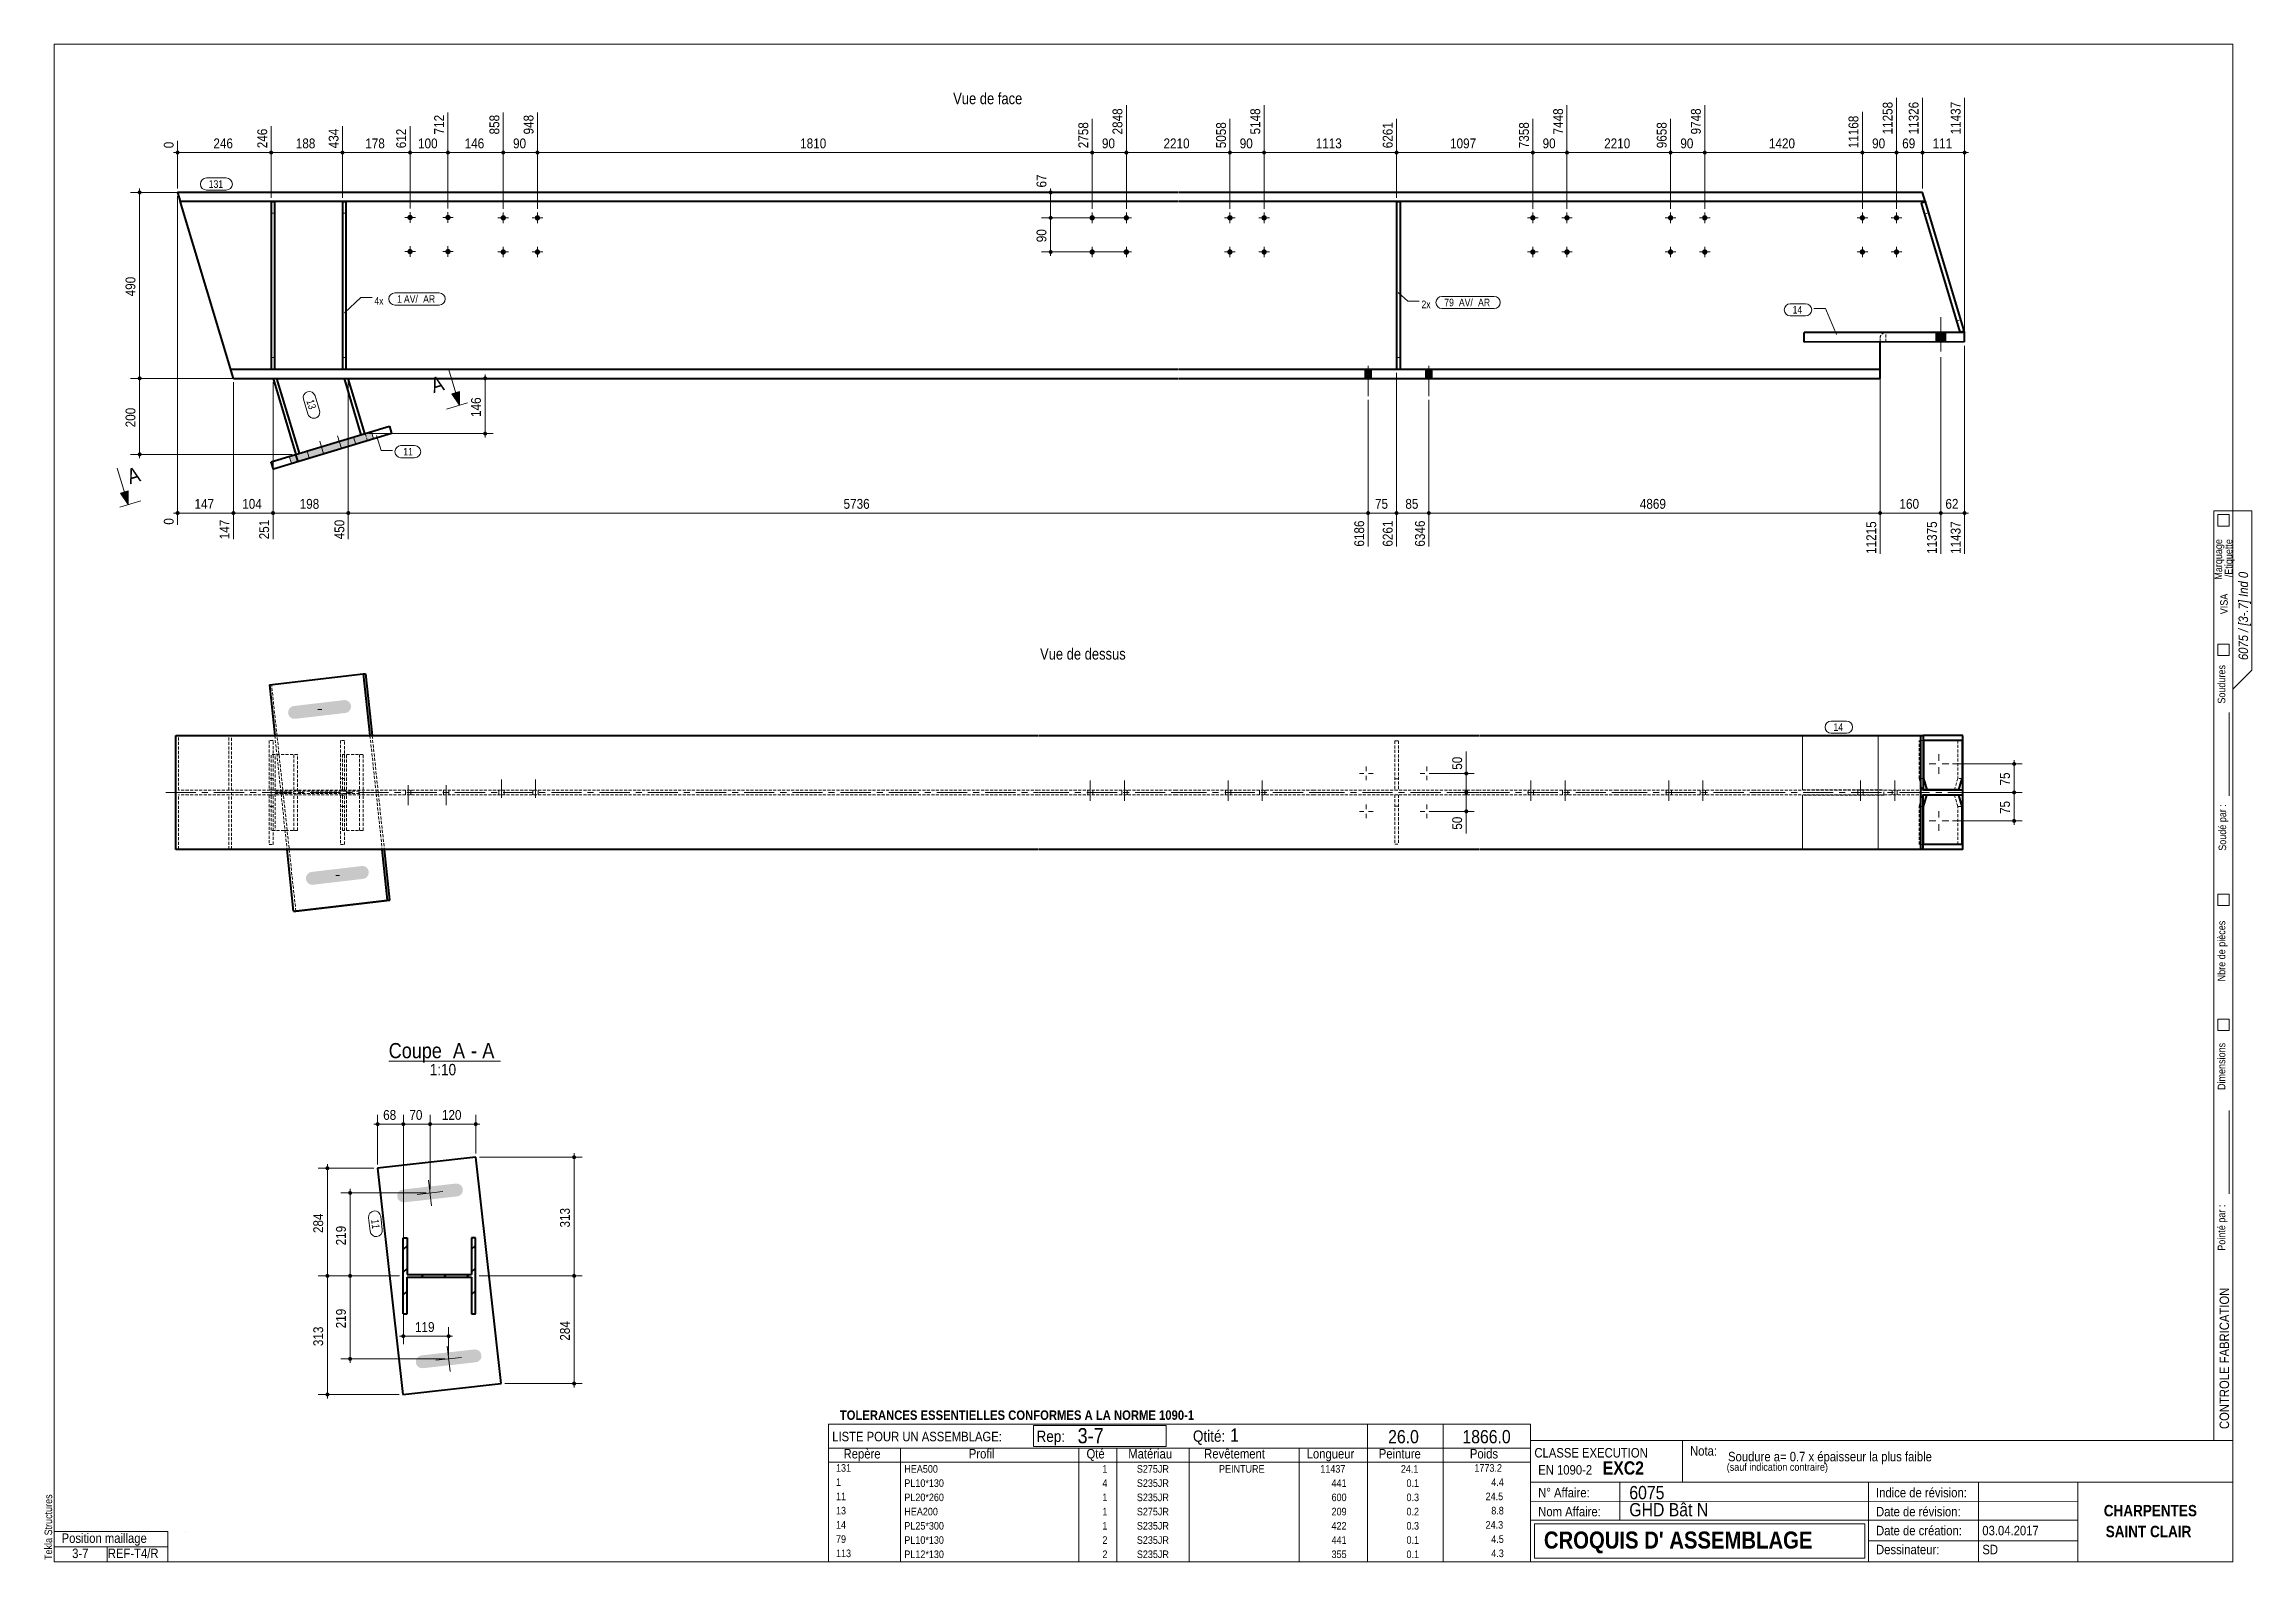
# Model space of a CAD drawing. Header units: millimetres. Extents: x 2 to 584, y 5 to 405.
import ezdxf

# ---------------------------------------------------------------- set-up
doc = ezdxf.new("R2010")
doc.units = ezdxf.units.MM
for name, pattern in [('AXES', [12.7, 7.9375, -1.5875, 1.5875, -1.5875]), ('CACHE2', [1.190625, 0.79375, -0.396875]), ('INTERROMPUX2', [9.525, 6.35, -3.175])]:
    doc.linetypes.add(name, pattern=pattern)
for name, color, linetype, lineweight in [('Autre type objet', 1, 'Continuous', 0), ('Axe', 1, 'Continuous', 0), ('Boulon', 7, 'Continuous', 0), ('Cache', 7, 'Continuous', 0), ('Cotation', 7, 'Continuous', 0), ('Couper', 6, 'Continuous', 0), ('Feuille dessin', 5, 'Continuous', 0), ('Piece', 2, 'Continuous', 0), ('Repère pièce', 3, 'Continuous', 0)]:
    doc.layers.add(name, color=color, linetype=linetype, lineweight=lineweight)
doc.styles.add('ARIAL', font='ARIAL.TTF')
doc.styles.add('ARIAL_BOLD', font='ARIALBD.TTF')
doc.styles.add('ARIAL_ITALIC', font='ARIALI.TTF')
doc.styles.add('ARIAL_NARROW', font='ARIAL.TTF')
doc.styles.add('COMIC_SANS_MS', font='COMIC.TTF')

# ---------------------------------------------------------------- blocks, each defined once
blk = doc.blocks.new('*A1')
at = {"layer": 'Piece', "color": 2, "linetype": 'Continuous', "lineweight": 40}
for p, q in [((97.016254, 87.286095), (98.016254, 88.286095)), ((115.016254, 87.370484), (116.016254, 88.370484)), ((97.016254, 81.314224), (98.016254, 82.314224)), ((115.016254, 81.398613), (116.016254, 82.398613)), ((97.016254, 75.342354), (98.016254, 76.342354)), ((101.719384, 80.045484), (102.369384, 80.695484)), ((107.691254, 80.045484), (108.341254, 80.695484)), ((113.663124, 80.045484), (114.313124, 80.695484)), ((115.016254, 75.426743), (116.016254, 76.426743)), ((115.931865, 70.370484), (116.009139, 70.447758))]:
    blk.add_line(p, q, dxfattribs=at)
blk = doc.blocks.new('*A2')
at = {"layer": 'Boulon'}
for points in [[(124.05, 359.19), (124.04, 359.15), (124.04, 359.12), (124.03, 359.08), (124.03, 359.05), (124.02, 359.02), (124.01, 358.98), (123.99, 358.95), (123.98, 358.92), (123.96, 358.89), (123.95, 358.86), (123.93, 358.83), (123.91, 358.8), (123.89, 358.78), (123.87, 358.75), (123.84, 358.73), (123.82, 358.7), (123.79, 358.68), (123.76, 358.66), (123.74, 358.64), (123.71, 358.62), (123.68, 358.6), (123.65, 358.59), (123.61, 358.57), (123.58, 358.56), (123.55, 358.55), (123.52, 358.54), (123.48, 358.53), (123.45, 358.53), (123.42, 358.52), (123.38, 358.52), (123.35, 358.52), (123.31, 358.52), (123.28, 358.52), (123.24, 358.53), (123.21, 358.53), (123.18, 358.54), (123.14, 358.55), (123.11, 358.56), (123.08, 358.57), (123.05, 358.59), (123.02, 358.6), (122.99, 358.62), (122.96, 358.64), (122.93, 358.66), (122.9, 358.68), (122.88, 358.7), (122.85, 358.73), (122.83, 358.75), (122.81, 358.78), (122.78, 358.8), (122.76, 358.83), (122.75, 358.86), (122.73, 358.89), (122.71, 358.92), (122.7, 358.95), (122.69, 358.98), (122.68, 359.02), (122.67, 359.05), (122.66, 359.08), (122.65, 359.12), (122.65, 359.15), (122.65, 359.19), (122.65, 359.22), (122.65, 359.26), (122.65, 359.29), (122.65, 359.32), (122.66, 359.36), (122.67, 359.39), (122.68, 359.42), (122.69, 359.46), (122.7, 359.49), (122.71, 359.52), (122.73, 359.55), (122.75, 359.58), (122.76, 359.61), (122.78, 359.64), (122.81, 359.66), (122.83, 359.69), (122.85, 359.72), (122.88, 359.74), (122.9, 359.76), (122.93, 359.78), (122.96, 359.8), (122.99, 359.82), (123.02, 359.84), (123.05, 359.85), (123.08, 359.87), (123.11, 359.88), (123.14, 359.89), (123.18, 359.9), (123.21, 359.91), (123.24, 359.91), (123.28, 359.92), (123.31, 359.92), (123.35, 359.92), (123.38, 359.92), (123.42, 359.92), (123.45, 359.91), (123.48, 359.91), (123.52, 359.9), (123.55, 359.89), (123.58, 359.88), (123.61, 359.87), (123.65, 359.85), (123.68, 359.84), (123.71, 359.82), (123.74, 359.8), (123.76, 359.78), (123.79, 359.76), (123.82, 359.74), (123.84, 359.72), (123.87, 359.69), (123.89, 359.66), (123.91, 359.64), (123.93, 359.61), (123.95, 359.58), (123.96, 359.55), (123.98, 359.52), (123.99, 359.49), (124.01, 359.46), (124.02, 359.42), (124.03, 359.39), (124.03, 359.36), (124.04, 359.32), (124.04, 359.29), (124.05, 359.26), (124.05, 359.22)], [(124.05, 350.19), (124.04, 350.15), (124.04, 350.12), (124.03, 350.08), (124.03, 350.05), (124.02, 350.02), (124.01, 349.98), (123.99, 349.95), (123.98, 349.92), (123.96, 349.89), (123.95, 349.86), (123.93, 349.83), (123.91, 349.8), (123.89, 349.78), (123.87, 349.75), (123.84, 349.73), (123.82, 349.7), (123.79, 349.68), (123.76, 349.66), (123.74, 349.64), (123.71, 349.62), (123.68, 349.6), (123.65, 349.59), (123.61, 349.57), (123.58, 349.56), (123.55, 349.55), (123.52, 349.54), (123.48, 349.53), (123.45, 349.53), (123.42, 349.52), (123.38, 349.52), (123.35, 349.52), (123.31, 349.52), (123.28, 349.52), (123.24, 349.53), (123.21, 349.53), (123.18, 349.54), (123.14, 349.55), (123.11, 349.56), (123.08, 349.57), (123.05, 349.59), (123.02, 349.6), (122.99, 349.62), (122.96, 349.64), (122.93, 349.66), (122.9, 349.68), (122.88, 349.7), (122.85, 349.73), (122.83, 349.75), (122.81, 349.78), (122.78, 349.8), (122.76, 349.83), (122.75, 349.86), (122.73, 349.89), (122.71, 349.92), (122.7, 349.95), (122.69, 349.98), (122.68, 350.02), (122.67, 350.05), (122.66, 350.08), (122.65, 350.12), (122.65, 350.15), (122.65, 350.19), (122.65, 350.22), (122.65, 350.26), (122.65, 350.29), (122.65, 350.32), (122.66, 350.36), (122.67, 350.39), (122.68, 350.42), (122.69, 350.46), (122.7, 350.49), (122.71, 350.52), (122.73, 350.55), (122.75, 350.58), (122.76, 350.61), (122.78, 350.64), (122.81, 350.66), (122.83, 350.69), (122.85, 350.72), (122.88, 350.74), (122.9, 350.76), (122.93, 350.78), (122.96, 350.8), (122.99, 350.82), (123.02, 350.84), (123.05, 350.85), (123.08, 350.87), (123.11, 350.88), (123.14, 350.89), (123.18, 350.9), (123.21, 350.91), (123.24, 350.91), (123.28, 350.92), (123.31, 350.92), (123.35, 350.92), (123.38, 350.92), (123.42, 350.92), (123.45, 350.91), (123.48, 350.91), (123.52, 350.9), (123.55, 350.89), (123.58, 350.88), (123.61, 350.87), (123.65, 350.85), (123.68, 350.84), (123.71, 350.82), (123.74, 350.8), (123.76, 350.78), (123.79, 350.76), (123.82, 350.74), (123.84, 350.72), (123.87, 350.69), (123.89, 350.66), (123.91, 350.64), (123.93, 350.61), (123.95, 350.58), (123.96, 350.55), (123.98, 350.52), (123.99, 350.49), (124.01, 350.46), (124.02, 350.42), (124.03, 350.39), (124.03, 350.36), (124.04, 350.32), (124.04, 350.29), (124.05, 350.26), (124.05, 350.22)]]:
    blk.add_hatch(color=256, dxfattribs=at).paths.add_polyline_path(points, flags=17)
at = {"layer": 'Boulon', "linetype": 'Continuous', "lineweight": 0}
for p, q in [((123.35, 360.62), (123.35, 357.82)), ((121.95, 359.22), (124.75, 359.22)), ((121.95, 350.22), (124.75, 350.22)), ((123.35, 351.62), (123.35, 348.82))]:
    blk.add_line(p, q, dxfattribs=at)
blk = doc.blocks.new('*A3')
at = {"layer": 'Boulon'}
for points in [[(133.05, 359.19), (133.04, 359.15), (133.04, 359.12), (133.03, 359.08), (133.03, 359.05), (133.02, 359.02), (133.01, 358.98), (132.99, 358.95), (132.98, 358.92), (132.96, 358.89), (132.95, 358.86), (132.93, 358.83), (132.91, 358.8), (132.89, 358.78), (132.87, 358.75), (132.84, 358.73), (132.82, 358.7), (132.79, 358.68), (132.76, 358.66), (132.74, 358.64), (132.71, 358.62), (132.68, 358.6), (132.65, 358.59), (132.61, 358.57), (132.58, 358.56), (132.55, 358.55), (132.52, 358.54), (132.48, 358.53), (132.45, 358.53), (132.42, 358.52), (132.38, 358.52), (132.35, 358.52), (132.31, 358.52), (132.28, 358.52), (132.24, 358.53), (132.21, 358.53), (132.18, 358.54), (132.14, 358.55), (132.11, 358.56), (132.08, 358.57), (132.05, 358.59), (132.02, 358.6), (131.99, 358.62), (131.96, 358.64), (131.93, 358.66), (131.9, 358.68), (131.88, 358.7), (131.85, 358.73), (131.83, 358.75), (131.81, 358.78), (131.78, 358.8), (131.76, 358.83), (131.75, 358.86), (131.73, 358.89), (131.71, 358.92), (131.7, 358.95), (131.69, 358.98), (131.68, 359.02), (131.67, 359.05), (131.66, 359.08), (131.65, 359.12), (131.65, 359.15), (131.65, 359.19), (131.65, 359.22), (131.65, 359.26), (131.65, 359.29), (131.65, 359.32), (131.66, 359.36), (131.67, 359.39), (131.68, 359.42), (131.69, 359.46), (131.7, 359.49), (131.71, 359.52), (131.73, 359.55), (131.75, 359.58), (131.76, 359.61), (131.78, 359.64), (131.81, 359.66), (131.83, 359.69), (131.85, 359.72), (131.88, 359.74), (131.9, 359.76), (131.93, 359.78), (131.96, 359.8), (131.99, 359.82), (132.02, 359.84), (132.05, 359.85), (132.08, 359.87), (132.11, 359.88), (132.14, 359.89), (132.18, 359.9), (132.21, 359.91), (132.24, 359.91), (132.28, 359.92), (132.31, 359.92), (132.35, 359.92), (132.38, 359.92), (132.42, 359.92), (132.45, 359.91), (132.48, 359.91), (132.52, 359.9), (132.55, 359.89), (132.58, 359.88), (132.61, 359.87), (132.65, 359.85), (132.68, 359.84), (132.71, 359.82), (132.74, 359.8), (132.76, 359.78), (132.79, 359.76), (132.82, 359.74), (132.84, 359.72), (132.87, 359.69), (132.89, 359.66), (132.91, 359.64), (132.93, 359.61), (132.95, 359.58), (132.96, 359.55), (132.98, 359.52), (132.99, 359.49), (133.01, 359.46), (133.02, 359.42), (133.03, 359.39), (133.03, 359.36), (133.04, 359.32), (133.04, 359.29), (133.05, 359.26), (133.05, 359.22)], [(133.05, 350.19), (133.04, 350.15), (133.04, 350.12), (133.03, 350.08), (133.03, 350.05), (133.02, 350.02), (133.01, 349.98), (132.99, 349.95), (132.98, 349.92), (132.96, 349.89), (132.95, 349.86), (132.93, 349.83), (132.91, 349.8), (132.89, 349.78), (132.87, 349.75), (132.84, 349.73), (132.82, 349.7), (132.79, 349.68), (132.76, 349.66), (132.74, 349.64), (132.71, 349.62), (132.68, 349.6), (132.65, 349.59), (132.61, 349.57), (132.58, 349.56), (132.55, 349.55), (132.52, 349.54), (132.48, 349.53), (132.45, 349.53), (132.42, 349.52), (132.38, 349.52), (132.35, 349.52), (132.31, 349.52), (132.28, 349.52), (132.24, 349.53), (132.21, 349.53), (132.18, 349.54), (132.14, 349.55), (132.11, 349.56), (132.08, 349.57), (132.05, 349.59), (132.02, 349.6), (131.99, 349.62), (131.96, 349.64), (131.93, 349.66), (131.9, 349.68), (131.88, 349.7), (131.85, 349.73), (131.83, 349.75), (131.81, 349.78), (131.78, 349.8), (131.76, 349.83), (131.75, 349.86), (131.73, 349.89), (131.71, 349.92), (131.7, 349.95), (131.69, 349.98), (131.68, 350.02), (131.67, 350.05), (131.66, 350.08), (131.65, 350.12), (131.65, 350.15), (131.65, 350.19), (131.65, 350.22), (131.65, 350.26), (131.65, 350.29), (131.65, 350.32), (131.66, 350.36), (131.67, 350.39), (131.68, 350.42), (131.69, 350.46), (131.7, 350.49), (131.71, 350.52), (131.73, 350.55), (131.75, 350.58), (131.76, 350.61), (131.78, 350.64), (131.81, 350.66), (131.83, 350.69), (131.85, 350.72), (131.88, 350.74), (131.9, 350.76), (131.93, 350.78), (131.96, 350.8), (131.99, 350.82), (132.02, 350.84), (132.05, 350.85), (132.08, 350.87), (132.11, 350.88), (132.14, 350.89), (132.18, 350.9), (132.21, 350.91), (132.24, 350.91), (132.28, 350.92), (132.31, 350.92), (132.35, 350.92), (132.38, 350.92), (132.42, 350.92), (132.45, 350.91), (132.48, 350.91), (132.52, 350.9), (132.55, 350.89), (132.58, 350.88), (132.61, 350.87), (132.65, 350.85), (132.68, 350.84), (132.71, 350.82), (132.74, 350.8), (132.76, 350.78), (132.79, 350.76), (132.82, 350.74), (132.84, 350.72), (132.87, 350.69), (132.89, 350.66), (132.91, 350.64), (132.93, 350.61), (132.95, 350.58), (132.96, 350.55), (132.98, 350.52), (132.99, 350.49), (133.01, 350.46), (133.02, 350.42), (133.03, 350.39), (133.03, 350.36), (133.04, 350.32), (133.04, 350.29), (133.05, 350.26), (133.05, 350.22)]]:
    blk.add_hatch(color=256, dxfattribs=at).paths.add_polyline_path(points, flags=17)
at = {"layer": 'Boulon', "linetype": 'Continuous', "lineweight": 0}
for p, q in [((132.35, 360.62), (132.35, 357.82)), ((130.95, 359.22), (133.75, 359.22)), ((130.95, 350.22), (133.75, 350.22)), ((132.35, 351.62), (132.35, 348.82))]:
    blk.add_line(p, q, dxfattribs=at)
blk = doc.blocks.new('*A4')
at = {"layer": 'Boulon'}
for points in [[(431.57, 359.19), (431.57, 359.15), (431.57, 359.12), (431.56, 359.08), (431.55, 359.05), (431.54, 359.02), (431.53, 358.98), (431.52, 358.95), (431.51, 358.92), (431.49, 358.89), (431.47, 358.86), (431.46, 358.83), (431.44, 358.8), (431.41, 358.78), (431.39, 358.75), (431.37, 358.73), (431.34, 358.7), (431.32, 358.68), (431.29, 358.66), (431.26, 358.64), (431.23, 358.62), (431.2, 358.6), (431.17, 358.59), (431.14, 358.57), (431.11, 358.56), (431.08, 358.55), (431.04, 358.54), (431.01, 358.53), (430.98, 358.53), (430.94, 358.52), (430.91, 358.52), (430.87, 358.52), (430.84, 358.52), (430.8, 358.52), (430.77, 358.53), (430.74, 358.53), (430.7, 358.54), (430.67, 358.55), (430.64, 358.56), (430.61, 358.57), (430.57, 358.59), (430.54, 358.6), (430.51, 358.62), (430.48, 358.64), (430.46, 358.66), (430.43, 358.68), (430.4, 358.7), (430.38, 358.73), (430.35, 358.75), (430.33, 358.78), (430.31, 358.8), (430.29, 358.83), (430.27, 358.86), (430.26, 358.89), (430.24, 358.92), (430.23, 358.95), (430.21, 358.98), (430.2, 359.02), (430.19, 359.05), (430.19, 359.08), (430.18, 359.12), (430.18, 359.15), (430.17, 359.19), (430.17, 359.22), (430.17, 359.26), (430.18, 359.29), (430.18, 359.32), (430.19, 359.36), (430.19, 359.39), (430.2, 359.42), (430.21, 359.46), (430.23, 359.49), (430.24, 359.52), (430.26, 359.55), (430.27, 359.58), (430.29, 359.61), (430.31, 359.64), (430.33, 359.66), (430.35, 359.69), (430.38, 359.72), (430.4, 359.74), (430.43, 359.76), (430.46, 359.78), (430.48, 359.8), (430.51, 359.82), (430.54, 359.84), (430.57, 359.85), (430.61, 359.87), (430.64, 359.88), (430.67, 359.89), (430.7, 359.9), (430.74, 359.91), (430.77, 359.91), (430.8, 359.92), (430.84, 359.92), (430.87, 359.92), (430.91, 359.92), (430.94, 359.92), (430.98, 359.91), (431.01, 359.91), (431.04, 359.9), (431.08, 359.89), (431.11, 359.88), (431.14, 359.87), (431.17, 359.85), (431.2, 359.84), (431.23, 359.82), (431.26, 359.8), (431.29, 359.78), (431.32, 359.76), (431.34, 359.74), (431.37, 359.72), (431.39, 359.69), (431.41, 359.66), (431.44, 359.64), (431.46, 359.61), (431.47, 359.58), (431.49, 359.55), (431.51, 359.52), (431.52, 359.49), (431.53, 359.46), (431.54, 359.42), (431.55, 359.39), (431.56, 359.36), (431.57, 359.32), (431.57, 359.29), (431.57, 359.26), (431.57, 359.22)], [(431.57, 350.19), (431.57, 350.15), (431.57, 350.12), (431.56, 350.08), (431.55, 350.05), (431.54, 350.02), (431.53, 349.98), (431.52, 349.95), (431.51, 349.92), (431.49, 349.89), (431.47, 349.86), (431.46, 349.83), (431.44, 349.8), (431.41, 349.78), (431.39, 349.75), (431.37, 349.73), (431.34, 349.7), (431.32, 349.68), (431.29, 349.66), (431.26, 349.64), (431.23, 349.62), (431.2, 349.6), (431.17, 349.59), (431.14, 349.57), (431.11, 349.56), (431.08, 349.55), (431.04, 349.54), (431.01, 349.53), (430.98, 349.53), (430.94, 349.52), (430.91, 349.52), (430.87, 349.52), (430.84, 349.52), (430.8, 349.52), (430.77, 349.53), (430.74, 349.53), (430.7, 349.54), (430.67, 349.55), (430.64, 349.56), (430.61, 349.57), (430.57, 349.59), (430.54, 349.6), (430.51, 349.62), (430.48, 349.64), (430.46, 349.66), (430.43, 349.68), (430.4, 349.7), (430.38, 349.73), (430.35, 349.75), (430.33, 349.78), (430.31, 349.8), (430.29, 349.83), (430.27, 349.86), (430.26, 349.89), (430.24, 349.92), (430.23, 349.95), (430.21, 349.98), (430.2, 350.02), (430.19, 350.05), (430.19, 350.08), (430.18, 350.12), (430.18, 350.15), (430.17, 350.19), (430.17, 350.22), (430.17, 350.26), (430.18, 350.29), (430.18, 350.32), (430.19, 350.36), (430.19, 350.39), (430.2, 350.42), (430.21, 350.46), (430.23, 350.49), (430.24, 350.52), (430.26, 350.55), (430.27, 350.58), (430.29, 350.61), (430.31, 350.64), (430.33, 350.66), (430.35, 350.69), (430.38, 350.72), (430.4, 350.74), (430.43, 350.76), (430.46, 350.78), (430.48, 350.8), (430.51, 350.82), (430.54, 350.84), (430.57, 350.85), (430.61, 350.87), (430.64, 350.88), (430.67, 350.89), (430.7, 350.9), (430.74, 350.91), (430.77, 350.91), (430.8, 350.92), (430.84, 350.92), (430.87, 350.92), (430.91, 350.92), (430.94, 350.92), (430.98, 350.91), (431.01, 350.91), (431.04, 350.9), (431.08, 350.89), (431.11, 350.88), (431.14, 350.87), (431.17, 350.85), (431.2, 350.84), (431.23, 350.82), (431.26, 350.8), (431.29, 350.78), (431.32, 350.76), (431.34, 350.74), (431.37, 350.72), (431.39, 350.69), (431.41, 350.66), (431.44, 350.64), (431.46, 350.61), (431.47, 350.58), (431.49, 350.55), (431.51, 350.52), (431.52, 350.49), (431.53, 350.46), (431.54, 350.42), (431.55, 350.39), (431.56, 350.36), (431.57, 350.32), (431.57, 350.29), (431.57, 350.26), (431.57, 350.22)]]:
    blk.add_hatch(color=256, dxfattribs=at).paths.add_polyline_path(points, flags=17)
at = {"layer": 'Boulon', "linetype": 'Continuous', "lineweight": 0}
for p, q in [((430.87, 360.62), (430.87, 357.82)), ((429.47, 359.22), (432.27, 359.22)), ((429.47, 350.22), (432.27, 350.22)), ((430.87, 351.62), (430.87, 348.82))]:
    blk.add_line(p, q, dxfattribs=at)
blk = doc.blocks.new('*A5')
at = {"layer": 'Boulon'}
for points in [[(440.57, 359.19), (440.57, 359.15), (440.57, 359.12), (440.56, 359.08), (440.55, 359.05), (440.54, 359.02), (440.53, 358.98), (440.52, 358.95), (440.51, 358.92), (440.49, 358.89), (440.47, 358.86), (440.46, 358.83), (440.44, 358.8), (440.41, 358.78), (440.39, 358.75), (440.37, 358.73), (440.34, 358.7), (440.32, 358.68), (440.29, 358.66), (440.26, 358.64), (440.23, 358.62), (440.2, 358.6), (440.17, 358.59), (440.14, 358.57), (440.11, 358.56), (440.08, 358.55), (440.04, 358.54), (440.01, 358.53), (439.98, 358.53), (439.94, 358.52), (439.91, 358.52), (439.87, 358.52), (439.84, 358.52), (439.8, 358.52), (439.77, 358.53), (439.74, 358.53), (439.7, 358.54), (439.67, 358.55), (439.64, 358.56), (439.61, 358.57), (439.57, 358.59), (439.54, 358.6), (439.51, 358.62), (439.48, 358.64), (439.46, 358.66), (439.43, 358.68), (439.4, 358.7), (439.38, 358.73), (439.35, 358.75), (439.33, 358.78), (439.31, 358.8), (439.29, 358.83), (439.27, 358.86), (439.26, 358.89), (439.24, 358.92), (439.23, 358.95), (439.21, 358.98), (439.2, 359.02), (439.19, 359.05), (439.19, 359.08), (439.18, 359.12), (439.18, 359.15), (439.17, 359.19), (439.17, 359.22), (439.17, 359.26), (439.18, 359.29), (439.18, 359.32), (439.19, 359.36), (439.19, 359.39), (439.2, 359.42), (439.21, 359.46), (439.23, 359.49), (439.24, 359.52), (439.26, 359.55), (439.27, 359.58), (439.29, 359.61), (439.31, 359.64), (439.33, 359.66), (439.35, 359.69), (439.38, 359.72), (439.4, 359.74), (439.43, 359.76), (439.46, 359.78), (439.48, 359.8), (439.51, 359.82), (439.54, 359.84), (439.57, 359.85), (439.61, 359.87), (439.64, 359.88), (439.67, 359.89), (439.7, 359.9), (439.74, 359.91), (439.77, 359.91), (439.8, 359.92), (439.84, 359.92), (439.87, 359.92), (439.91, 359.92), (439.94, 359.92), (439.98, 359.91), (440.01, 359.91), (440.04, 359.9), (440.08, 359.89), (440.11, 359.88), (440.14, 359.87), (440.17, 359.85), (440.2, 359.84), (440.23, 359.82), (440.26, 359.8), (440.29, 359.78), (440.32, 359.76), (440.34, 359.74), (440.37, 359.72), (440.39, 359.69), (440.41, 359.66), (440.44, 359.64), (440.46, 359.61), (440.47, 359.58), (440.49, 359.55), (440.51, 359.52), (440.52, 359.49), (440.53, 359.46), (440.54, 359.42), (440.55, 359.39), (440.56, 359.36), (440.57, 359.32), (440.57, 359.29), (440.57, 359.26), (440.57, 359.22)], [(440.57, 350.19), (440.57, 350.15), (440.57, 350.12), (440.56, 350.08), (440.55, 350.05), (440.54, 350.02), (440.53, 349.98), (440.52, 349.95), (440.51, 349.92), (440.49, 349.89), (440.47, 349.86), (440.46, 349.83), (440.44, 349.8), (440.41, 349.78), (440.39, 349.75), (440.37, 349.73), (440.34, 349.7), (440.32, 349.68), (440.29, 349.66), (440.26, 349.64), (440.23, 349.62), (440.2, 349.6), (440.17, 349.59), (440.14, 349.57), (440.11, 349.56), (440.08, 349.55), (440.04, 349.54), (440.01, 349.53), (439.98, 349.53), (439.94, 349.52), (439.91, 349.52), (439.87, 349.52), (439.84, 349.52), (439.8, 349.52), (439.77, 349.53), (439.74, 349.53), (439.7, 349.54), (439.67, 349.55), (439.64, 349.56), (439.61, 349.57), (439.57, 349.59), (439.54, 349.6), (439.51, 349.62), (439.48, 349.64), (439.46, 349.66), (439.43, 349.68), (439.4, 349.7), (439.38, 349.73), (439.35, 349.75), (439.33, 349.78), (439.31, 349.8), (439.29, 349.83), (439.27, 349.86), (439.26, 349.89), (439.24, 349.92), (439.23, 349.95), (439.21, 349.98), (439.2, 350.02), (439.19, 350.05), (439.19, 350.08), (439.18, 350.12), (439.18, 350.15), (439.17, 350.19), (439.17, 350.22), (439.17, 350.26), (439.18, 350.29), (439.18, 350.32), (439.19, 350.36), (439.19, 350.39), (439.2, 350.42), (439.21, 350.46), (439.23, 350.49), (439.24, 350.52), (439.26, 350.55), (439.27, 350.58), (439.29, 350.61), (439.31, 350.64), (439.33, 350.66), (439.35, 350.69), (439.38, 350.72), (439.4, 350.74), (439.43, 350.76), (439.46, 350.78), (439.48, 350.8), (439.51, 350.82), (439.54, 350.84), (439.57, 350.85), (439.61, 350.87), (439.64, 350.88), (439.67, 350.89), (439.7, 350.9), (439.74, 350.91), (439.77, 350.91), (439.8, 350.92), (439.84, 350.92), (439.87, 350.92), (439.91, 350.92), (439.94, 350.92), (439.98, 350.91), (440.01, 350.91), (440.04, 350.9), (440.08, 350.89), (440.11, 350.88), (440.14, 350.87), (440.17, 350.85), (440.2, 350.84), (440.23, 350.82), (440.26, 350.8), (440.29, 350.78), (440.32, 350.76), (440.34, 350.74), (440.37, 350.72), (440.39, 350.69), (440.41, 350.66), (440.44, 350.64), (440.46, 350.61), (440.47, 350.58), (440.49, 350.55), (440.51, 350.52), (440.52, 350.49), (440.53, 350.46), (440.54, 350.42), (440.55, 350.39), (440.56, 350.36), (440.57, 350.32), (440.57, 350.29), (440.57, 350.26), (440.57, 350.22)]]:
    blk.add_hatch(color=256, dxfattribs=at).paths.add_polyline_path(points, flags=17)
at = {"layer": 'Boulon', "linetype": 'Continuous', "lineweight": 0}
for p, q in [((439.87, 360.62), (439.87, 357.82)), ((438.47, 359.22), (441.27, 359.22)), ((438.47, 350.22), (441.27, 350.22)), ((439.87, 351.62), (439.87, 348.82))]:
    blk.add_line(p, q, dxfattribs=at)
blk = doc.blocks.new('*A6')
at = {"layer": 'Boulon'}
for points in [[(395.28, 359.19), (395.28, 359.15), (395.27, 359.12), (395.27, 359.08), (395.26, 359.05), (395.25, 359.02), (395.24, 358.98), (395.23, 358.95), (395.21, 358.92), (395.2, 358.89), (395.18, 358.86), (395.16, 358.83), (395.14, 358.8), (395.12, 358.78), (395.1, 358.75), (395.07, 358.73), (395.05, 358.7), (395.02, 358.68), (395, 358.66), (394.97, 358.64), (394.94, 358.62), (394.91, 358.6), (394.88, 358.59), (394.85, 358.57), (394.81, 358.56), (394.78, 358.55), (394.75, 358.54), (394.72, 358.53), (394.68, 358.53), (394.65, 358.52), (394.61, 358.52), (394.58, 358.52), (394.54, 358.52), (394.51, 358.52), (394.48, 358.53), (394.44, 358.53), (394.41, 358.54), (394.38, 358.55), (394.34, 358.56), (394.31, 358.57), (394.28, 358.59), (394.25, 358.6), (394.22, 358.62), (394.19, 358.64), (394.16, 358.66), (394.14, 358.68), (394.11, 358.7), (394.08, 358.73), (394.06, 358.75), (394.04, 358.78), (394.02, 358.8), (394, 358.83), (393.98, 358.86), (393.96, 358.89), (393.95, 358.92), (393.93, 358.95), (393.92, 358.98), (393.91, 359.02), (393.9, 359.05), (393.89, 359.08), (393.89, 359.12), (393.88, 359.15), (393.88, 359.19), (393.88, 359.22), (393.88, 359.26), (393.88, 359.29), (393.89, 359.32), (393.89, 359.36), (393.9, 359.39), (393.91, 359.42), (393.92, 359.46), (393.93, 359.49), (393.95, 359.52), (393.96, 359.55), (393.98, 359.58), (394, 359.61), (394.02, 359.64), (394.04, 359.66), (394.06, 359.69), (394.08, 359.72), (394.11, 359.74), (394.14, 359.76), (394.16, 359.78), (394.19, 359.8), (394.22, 359.82), (394.25, 359.84), (394.28, 359.85), (394.31, 359.87), (394.34, 359.88), (394.38, 359.89), (394.41, 359.9), (394.44, 359.91), (394.48, 359.91), (394.51, 359.92), (394.54, 359.92), (394.58, 359.92), (394.61, 359.92), (394.65, 359.92), (394.68, 359.91), (394.72, 359.91), (394.75, 359.9), (394.78, 359.89), (394.81, 359.88), (394.85, 359.87), (394.88, 359.85), (394.91, 359.84), (394.94, 359.82), (394.97, 359.8), (395, 359.78), (395.02, 359.76), (395.05, 359.74), (395.07, 359.72), (395.1, 359.69), (395.12, 359.66), (395.14, 359.64), (395.16, 359.61), (395.18, 359.58), (395.2, 359.55), (395.21, 359.52), (395.23, 359.49), (395.24, 359.46), (395.25, 359.42), (395.26, 359.39), (395.27, 359.36), (395.27, 359.32), (395.28, 359.29), (395.28, 359.26), (395.28, 359.22)], [(395.28, 350.19), (395.28, 350.15), (395.27, 350.12), (395.27, 350.08), (395.26, 350.05), (395.25, 350.02), (395.24, 349.98), (395.23, 349.95), (395.21, 349.92), (395.2, 349.89), (395.18, 349.86), (395.16, 349.83), (395.14, 349.8), (395.12, 349.78), (395.1, 349.75), (395.07, 349.73), (395.05, 349.7), (395.02, 349.68), (395, 349.66), (394.97, 349.64), (394.94, 349.62), (394.91, 349.6), (394.88, 349.59), (394.85, 349.57), (394.81, 349.56), (394.78, 349.55), (394.75, 349.54), (394.72, 349.53), (394.68, 349.53), (394.65, 349.52), (394.61, 349.52), (394.58, 349.52), (394.54, 349.52), (394.51, 349.52), (394.48, 349.53), (394.44, 349.53), (394.41, 349.54), (394.38, 349.55), (394.34, 349.56), (394.31, 349.57), (394.28, 349.59), (394.25, 349.6), (394.22, 349.62), (394.19, 349.64), (394.16, 349.66), (394.14, 349.68), (394.11, 349.7), (394.08, 349.73), (394.06, 349.75), (394.04, 349.78), (394.02, 349.8), (394, 349.83), (393.98, 349.86), (393.96, 349.89), (393.95, 349.92), (393.93, 349.95), (393.92, 349.98), (393.91, 350.02), (393.9, 350.05), (393.89, 350.08), (393.89, 350.12), (393.88, 350.15), (393.88, 350.19), (393.88, 350.22), (393.88, 350.26), (393.88, 350.29), (393.89, 350.32), (393.89, 350.36), (393.9, 350.39), (393.91, 350.42), (393.92, 350.46), (393.93, 350.49), (393.95, 350.52), (393.96, 350.55), (393.98, 350.58), (394, 350.61), (394.02, 350.64), (394.04, 350.66), (394.06, 350.69), (394.08, 350.72), (394.11, 350.74), (394.14, 350.76), (394.16, 350.78), (394.19, 350.8), (394.22, 350.82), (394.25, 350.84), (394.28, 350.85), (394.31, 350.87), (394.34, 350.88), (394.38, 350.89), (394.41, 350.9), (394.44, 350.91), (394.48, 350.91), (394.51, 350.92), (394.54, 350.92), (394.58, 350.92), (394.61, 350.92), (394.65, 350.92), (394.68, 350.91), (394.72, 350.91), (394.75, 350.9), (394.78, 350.89), (394.81, 350.88), (394.85, 350.87), (394.88, 350.85), (394.91, 350.84), (394.94, 350.82), (394.97, 350.8), (395, 350.78), (395.02, 350.76), (395.05, 350.74), (395.07, 350.72), (395.1, 350.69), (395.12, 350.66), (395.14, 350.64), (395.16, 350.61), (395.18, 350.58), (395.2, 350.55), (395.21, 350.52), (395.23, 350.49), (395.24, 350.46), (395.25, 350.42), (395.26, 350.39), (395.27, 350.36), (395.27, 350.32), (395.28, 350.29), (395.28, 350.26), (395.28, 350.22)]]:
    blk.add_hatch(color=256, dxfattribs=at).paths.add_polyline_path(points, flags=17)
at = {"layer": 'Boulon', "linetype": 'Continuous', "lineweight": 0}
for p, q in [((394.58, 360.62), (394.58, 357.82)), ((393.18, 359.22), (395.98, 359.22)), ((393.18, 350.22), (395.98, 350.22)), ((394.58, 351.62), (394.58, 348.82))]:
    blk.add_line(p, q, dxfattribs=at)
blk = doc.blocks.new('*A7')
at = {"layer": 'Boulon'}
for points in [[(404.28, 359.19), (404.28, 359.15), (404.27, 359.12), (404.27, 359.08), (404.26, 359.05), (404.25, 359.02), (404.24, 358.98), (404.23, 358.95), (404.21, 358.92), (404.2, 358.89), (404.18, 358.86), (404.16, 358.83), (404.14, 358.8), (404.12, 358.78), (404.1, 358.75), (404.07, 358.73), (404.05, 358.7), (404.02, 358.68), (404, 358.66), (403.97, 358.64), (403.94, 358.62), (403.91, 358.6), (403.88, 358.59), (403.85, 358.57), (403.81, 358.56), (403.78, 358.55), (403.75, 358.54), (403.72, 358.53), (403.68, 358.53), (403.65, 358.52), (403.61, 358.52), (403.58, 358.52), (403.54, 358.52), (403.51, 358.52), (403.48, 358.53), (403.44, 358.53), (403.41, 358.54), (403.38, 358.55), (403.34, 358.56), (403.31, 358.57), (403.28, 358.59), (403.25, 358.6), (403.22, 358.62), (403.19, 358.64), (403.16, 358.66), (403.14, 358.68), (403.11, 358.7), (403.08, 358.73), (403.06, 358.75), (403.04, 358.78), (403.02, 358.8), (403, 358.83), (402.98, 358.86), (402.96, 358.89), (402.95, 358.92), (402.93, 358.95), (402.92, 358.98), (402.91, 359.02), (402.9, 359.05), (402.89, 359.08), (402.89, 359.12), (402.88, 359.15), (402.88, 359.19), (402.88, 359.22), (402.88, 359.26), (402.88, 359.29), (402.89, 359.32), (402.89, 359.36), (402.9, 359.39), (402.91, 359.42), (402.92, 359.46), (402.93, 359.49), (402.95, 359.52), (402.96, 359.55), (402.98, 359.58), (403, 359.61), (403.02, 359.64), (403.04, 359.66), (403.06, 359.69), (403.08, 359.72), (403.11, 359.74), (403.14, 359.76), (403.16, 359.78), (403.19, 359.8), (403.22, 359.82), (403.25, 359.84), (403.28, 359.85), (403.31, 359.87), (403.34, 359.88), (403.38, 359.89), (403.41, 359.9), (403.44, 359.91), (403.48, 359.91), (403.51, 359.92), (403.54, 359.92), (403.58, 359.92), (403.61, 359.92), (403.65, 359.92), (403.68, 359.91), (403.72, 359.91), (403.75, 359.9), (403.78, 359.89), (403.81, 359.88), (403.85, 359.87), (403.88, 359.85), (403.91, 359.84), (403.94, 359.82), (403.97, 359.8), (404, 359.78), (404.02, 359.76), (404.05, 359.74), (404.07, 359.72), (404.1, 359.69), (404.12, 359.66), (404.14, 359.64), (404.16, 359.61), (404.18, 359.58), (404.2, 359.55), (404.21, 359.52), (404.23, 359.49), (404.24, 359.46), (404.25, 359.42), (404.26, 359.39), (404.27, 359.36), (404.27, 359.32), (404.28, 359.29), (404.28, 359.26), (404.28, 359.22)], [(404.28, 350.19), (404.28, 350.15), (404.27, 350.12), (404.27, 350.08), (404.26, 350.05), (404.25, 350.02), (404.24, 349.98), (404.23, 349.95), (404.21, 349.92), (404.2, 349.89), (404.18, 349.86), (404.16, 349.83), (404.14, 349.8), (404.12, 349.78), (404.1, 349.75), (404.07, 349.73), (404.05, 349.7), (404.02, 349.68), (404, 349.66), (403.97, 349.64), (403.94, 349.62), (403.91, 349.6), (403.88, 349.59), (403.85, 349.57), (403.81, 349.56), (403.78, 349.55), (403.75, 349.54), (403.72, 349.53), (403.68, 349.53), (403.65, 349.52), (403.61, 349.52), (403.58, 349.52), (403.54, 349.52), (403.51, 349.52), (403.48, 349.53), (403.44, 349.53), (403.41, 349.54), (403.38, 349.55), (403.34, 349.56), (403.31, 349.57), (403.28, 349.59), (403.25, 349.6), (403.22, 349.62), (403.19, 349.64), (403.16, 349.66), (403.14, 349.68), (403.11, 349.7), (403.08, 349.73), (403.06, 349.75), (403.04, 349.78), (403.02, 349.8), (403, 349.83), (402.98, 349.86), (402.96, 349.89), (402.95, 349.92), (402.93, 349.95), (402.92, 349.98), (402.91, 350.02), (402.9, 350.05), (402.89, 350.08), (402.89, 350.12), (402.88, 350.15), (402.88, 350.19), (402.88, 350.22), (402.88, 350.26), (402.88, 350.29), (402.89, 350.32), (402.89, 350.36), (402.9, 350.39), (402.91, 350.42), (402.92, 350.46), (402.93, 350.49), (402.95, 350.52), (402.96, 350.55), (402.98, 350.58), (403, 350.61), (403.02, 350.64), (403.04, 350.66), (403.06, 350.69), (403.08, 350.72), (403.11, 350.74), (403.14, 350.76), (403.16, 350.78), (403.19, 350.8), (403.22, 350.82), (403.25, 350.84), (403.28, 350.85), (403.31, 350.87), (403.34, 350.88), (403.38, 350.89), (403.41, 350.9), (403.44, 350.91), (403.48, 350.91), (403.51, 350.92), (403.54, 350.92), (403.58, 350.92), (403.61, 350.92), (403.65, 350.92), (403.68, 350.91), (403.72, 350.91), (403.75, 350.9), (403.78, 350.89), (403.81, 350.88), (403.85, 350.87), (403.88, 350.85), (403.91, 350.84), (403.94, 350.82), (403.97, 350.8), (404, 350.78), (404.02, 350.76), (404.05, 350.74), (404.07, 350.72), (404.1, 350.69), (404.12, 350.66), (404.14, 350.64), (404.16, 350.61), (404.18, 350.58), (404.2, 350.55), (404.21, 350.52), (404.23, 350.49), (404.24, 350.46), (404.25, 350.42), (404.26, 350.39), (404.27, 350.36), (404.27, 350.32), (404.28, 350.29), (404.28, 350.26), (404.28, 350.22)]]:
    blk.add_hatch(color=256, dxfattribs=at).paths.add_polyline_path(points, flags=17)
at = {"layer": 'Boulon', "linetype": 'Continuous', "lineweight": 0}
for p, q in [((403.58, 360.62), (403.58, 357.82)), ((402.18, 359.22), (404.98, 359.22)), ((402.18, 350.22), (404.98, 350.22)), ((403.58, 351.62), (403.58, 348.82))]:
    blk.add_line(p, q, dxfattribs=at)
blk = doc.blocks.new('*A8')
at = {"layer": 'Boulon'}
for points in [[(279.19, 359.19), (279.19, 359.15), (279.18, 359.12), (279.18, 359.08), (279.17, 359.05), (279.16, 359.02), (279.15, 358.98), (279.14, 358.95), (279.12, 358.92), (279.11, 358.89), (279.09, 358.86), (279.07, 358.83), (279.05, 358.8), (279.03, 358.78), (279.01, 358.75), (278.99, 358.73), (278.96, 358.7), (278.94, 358.68), (278.91, 358.66), (278.88, 358.64), (278.85, 358.62), (278.82, 358.6), (278.79, 358.59), (278.76, 358.57), (278.73, 358.56), (278.69, 358.55), (278.66, 358.54), (278.63, 358.53), (278.59, 358.53), (278.56, 358.52), (278.53, 358.52), (278.49, 358.52), (278.46, 358.52), (278.42, 358.52), (278.39, 358.53), (278.35, 358.53), (278.32, 358.54), (278.29, 358.55), (278.26, 358.56), (278.22, 358.57), (278.19, 358.59), (278.16, 358.6), (278.13, 358.62), (278.1, 358.64), (278.07, 358.66), (278.05, 358.68), (278.02, 358.7), (278, 358.73), (277.97, 358.75), (277.95, 358.78), (277.93, 358.8), (277.91, 358.83), (277.89, 358.86), (277.87, 358.89), (277.86, 358.92), (277.84, 358.95), (277.83, 358.98), (277.82, 359.02), (277.81, 359.05), (277.8, 359.08), (277.8, 359.12), (277.79, 359.15), (277.79, 359.19), (277.79, 359.22), (277.79, 359.26), (277.79, 359.29), (277.8, 359.32), (277.8, 359.36), (277.81, 359.39), (277.82, 359.42), (277.83, 359.46), (277.84, 359.49), (277.86, 359.52), (277.87, 359.55), (277.89, 359.58), (277.91, 359.61), (277.93, 359.64), (277.95, 359.66), (277.97, 359.69), (278, 359.72), (278.02, 359.74), (278.05, 359.76), (278.07, 359.78), (278.1, 359.8), (278.13, 359.82), (278.16, 359.84), (278.19, 359.85), (278.22, 359.87), (278.26, 359.88), (278.29, 359.89), (278.32, 359.9), (278.35, 359.91), (278.39, 359.91), (278.42, 359.92), (278.46, 359.92), (278.49, 359.92), (278.53, 359.92), (278.56, 359.92), (278.59, 359.91), (278.63, 359.91), (278.66, 359.9), (278.69, 359.89), (278.73, 359.88), (278.76, 359.87), (278.79, 359.85), (278.82, 359.84), (278.85, 359.82), (278.88, 359.8), (278.91, 359.78), (278.94, 359.76), (278.96, 359.74), (278.99, 359.72), (279.01, 359.69), (279.03, 359.66), (279.05, 359.64), (279.07, 359.61), (279.09, 359.58), (279.11, 359.55), (279.12, 359.52), (279.14, 359.49), (279.15, 359.46), (279.16, 359.42), (279.17, 359.39), (279.18, 359.36), (279.18, 359.32), (279.19, 359.29), (279.19, 359.26), (279.19, 359.22)], [(279.19, 350.19), (279.19, 350.15), (279.18, 350.12), (279.18, 350.08), (279.17, 350.05), (279.16, 350.02), (279.15, 349.98), (279.14, 349.95), (279.12, 349.92), (279.11, 349.89), (279.09, 349.86), (279.07, 349.83), (279.05, 349.8), (279.03, 349.78), (279.01, 349.75), (278.99, 349.73), (278.96, 349.7), (278.94, 349.68), (278.91, 349.66), (278.88, 349.64), (278.85, 349.62), (278.82, 349.6), (278.79, 349.59), (278.76, 349.57), (278.73, 349.56), (278.69, 349.55), (278.66, 349.54), (278.63, 349.53), (278.59, 349.53), (278.56, 349.52), (278.53, 349.52), (278.49, 349.52), (278.46, 349.52), (278.42, 349.52), (278.39, 349.53), (278.35, 349.53), (278.32, 349.54), (278.29, 349.55), (278.26, 349.56), (278.22, 349.57), (278.19, 349.59), (278.16, 349.6), (278.13, 349.62), (278.1, 349.64), (278.07, 349.66), (278.05, 349.68), (278.02, 349.7), (278, 349.73), (277.97, 349.75), (277.95, 349.78), (277.93, 349.8), (277.91, 349.83), (277.89, 349.86), (277.87, 349.89), (277.86, 349.92), (277.84, 349.95), (277.83, 349.98), (277.82, 350.02), (277.81, 350.05), (277.8, 350.08), (277.8, 350.12), (277.79, 350.15), (277.79, 350.19), (277.79, 350.22), (277.79, 350.26), (277.79, 350.29), (277.8, 350.32), (277.8, 350.36), (277.81, 350.39), (277.82, 350.42), (277.83, 350.46), (277.84, 350.49), (277.86, 350.52), (277.87, 350.55), (277.89, 350.58), (277.91, 350.61), (277.93, 350.64), (277.95, 350.66), (277.97, 350.69), (278, 350.72), (278.02, 350.74), (278.05, 350.76), (278.07, 350.78), (278.1, 350.8), (278.13, 350.82), (278.16, 350.84), (278.19, 350.85), (278.22, 350.87), (278.26, 350.88), (278.29, 350.89), (278.32, 350.9), (278.35, 350.91), (278.39, 350.91), (278.42, 350.92), (278.46, 350.92), (278.49, 350.92), (278.53, 350.92), (278.56, 350.92), (278.59, 350.91), (278.63, 350.91), (278.66, 350.9), (278.69, 350.89), (278.73, 350.88), (278.76, 350.87), (278.79, 350.85), (278.82, 350.84), (278.85, 350.82), (278.88, 350.8), (278.91, 350.78), (278.94, 350.76), (278.96, 350.74), (278.99, 350.72), (279.01, 350.69), (279.03, 350.66), (279.05, 350.64), (279.07, 350.61), (279.09, 350.58), (279.11, 350.55), (279.12, 350.52), (279.14, 350.49), (279.15, 350.46), (279.16, 350.42), (279.17, 350.39), (279.18, 350.36), (279.18, 350.32), (279.19, 350.29), (279.19, 350.26), (279.19, 350.22)]]:
    blk.add_hatch(color=256, dxfattribs=at).paths.add_polyline_path(points, flags=17)
at = {"layer": 'Boulon', "linetype": 'Continuous', "lineweight": 0}
for p, q in [((278.49, 360.62), (278.49, 357.82)), ((277.09, 359.22), (279.89, 359.22)), ((277.09, 350.22), (279.89, 350.22)), ((278.49, 351.62), (278.49, 348.82))]:
    blk.add_line(p, q, dxfattribs=at)
blk = doc.blocks.new('*A9')
at = {"layer": 'Boulon'}
for points in [[(288.19, 359.19), (288.19, 359.15), (288.18, 359.12), (288.18, 359.08), (288.17, 359.05), (288.16, 359.02), (288.15, 358.98), (288.14, 358.95), (288.12, 358.92), (288.11, 358.89), (288.09, 358.86), (288.07, 358.83), (288.05, 358.8), (288.03, 358.78), (288.01, 358.75), (287.99, 358.73), (287.96, 358.7), (287.94, 358.68), (287.91, 358.66), (287.88, 358.64), (287.85, 358.62), (287.82, 358.6), (287.79, 358.59), (287.76, 358.57), (287.73, 358.56), (287.69, 358.55), (287.66, 358.54), (287.63, 358.53), (287.59, 358.53), (287.56, 358.52), (287.53, 358.52), (287.49, 358.52), (287.46, 358.52), (287.42, 358.52), (287.39, 358.53), (287.35, 358.53), (287.32, 358.54), (287.29, 358.55), (287.26, 358.56), (287.22, 358.57), (287.19, 358.59), (287.16, 358.6), (287.13, 358.62), (287.1, 358.64), (287.07, 358.66), (287.05, 358.68), (287.02, 358.7), (287, 358.73), (286.97, 358.75), (286.95, 358.78), (286.93, 358.8), (286.91, 358.83), (286.89, 358.86), (286.87, 358.89), (286.86, 358.92), (286.84, 358.95), (286.83, 358.98), (286.82, 359.02), (286.81, 359.05), (286.8, 359.08), (286.8, 359.12), (286.79, 359.15), (286.79, 359.19), (286.79, 359.22), (286.79, 359.26), (286.79, 359.29), (286.8, 359.32), (286.8, 359.36), (286.81, 359.39), (286.82, 359.42), (286.83, 359.46), (286.84, 359.49), (286.86, 359.52), (286.87, 359.55), (286.89, 359.58), (286.91, 359.61), (286.93, 359.64), (286.95, 359.66), (286.97, 359.69), (287, 359.72), (287.02, 359.74), (287.05, 359.76), (287.07, 359.78), (287.1, 359.8), (287.13, 359.82), (287.16, 359.84), (287.19, 359.85), (287.22, 359.87), (287.26, 359.88), (287.29, 359.89), (287.32, 359.9), (287.35, 359.91), (287.39, 359.91), (287.42, 359.92), (287.46, 359.92), (287.49, 359.92), (287.53, 359.92), (287.56, 359.92), (287.59, 359.91), (287.63, 359.91), (287.66, 359.9), (287.69, 359.89), (287.73, 359.88), (287.76, 359.87), (287.79, 359.85), (287.82, 359.84), (287.85, 359.82), (287.88, 359.8), (287.91, 359.78), (287.94, 359.76), (287.96, 359.74), (287.99, 359.72), (288.01, 359.69), (288.03, 359.66), (288.05, 359.64), (288.07, 359.61), (288.09, 359.58), (288.11, 359.55), (288.12, 359.52), (288.14, 359.49), (288.15, 359.46), (288.16, 359.42), (288.17, 359.39), (288.18, 359.36), (288.18, 359.32), (288.19, 359.29), (288.19, 359.26), (288.19, 359.22)], [(288.19, 350.19), (288.19, 350.15), (288.18, 350.12), (288.18, 350.08), (288.17, 350.05), (288.16, 350.02), (288.15, 349.98), (288.14, 349.95), (288.12, 349.92), (288.11, 349.89), (288.09, 349.86), (288.07, 349.83), (288.05, 349.8), (288.03, 349.78), (288.01, 349.75), (287.99, 349.73), (287.96, 349.7), (287.94, 349.68), (287.91, 349.66), (287.88, 349.64), (287.85, 349.62), (287.82, 349.6), (287.79, 349.59), (287.76, 349.57), (287.73, 349.56), (287.69, 349.55), (287.66, 349.54), (287.63, 349.53), (287.59, 349.53), (287.56, 349.52), (287.53, 349.52), (287.49, 349.52), (287.46, 349.52), (287.42, 349.52), (287.39, 349.53), (287.35, 349.53), (287.32, 349.54), (287.29, 349.55), (287.26, 349.56), (287.22, 349.57), (287.19, 349.59), (287.16, 349.6), (287.13, 349.62), (287.1, 349.64), (287.07, 349.66), (287.05, 349.68), (287.02, 349.7), (287, 349.73), (286.97, 349.75), (286.95, 349.78), (286.93, 349.8), (286.91, 349.83), (286.89, 349.86), (286.87, 349.89), (286.86, 349.92), (286.84, 349.95), (286.83, 349.98), (286.82, 350.02), (286.81, 350.05), (286.8, 350.08), (286.8, 350.12), (286.79, 350.15), (286.79, 350.19), (286.79, 350.22), (286.79, 350.26), (286.79, 350.29), (286.8, 350.32), (286.8, 350.36), (286.81, 350.39), (286.82, 350.42), (286.83, 350.46), (286.84, 350.49), (286.86, 350.52), (286.87, 350.55), (286.89, 350.58), (286.91, 350.61), (286.93, 350.64), (286.95, 350.66), (286.97, 350.69), (287, 350.72), (287.02, 350.74), (287.05, 350.76), (287.07, 350.78), (287.1, 350.8), (287.13, 350.82), (287.16, 350.84), (287.19, 350.85), (287.22, 350.87), (287.26, 350.88), (287.29, 350.89), (287.32, 350.9), (287.35, 350.91), (287.39, 350.91), (287.42, 350.92), (287.46, 350.92), (287.49, 350.92), (287.53, 350.92), (287.56, 350.92), (287.59, 350.91), (287.63, 350.91), (287.66, 350.9), (287.69, 350.89), (287.73, 350.88), (287.76, 350.87), (287.79, 350.85), (287.82, 350.84), (287.85, 350.82), (287.88, 350.8), (287.91, 350.78), (287.94, 350.76), (287.96, 350.74), (287.99, 350.72), (288.01, 350.69), (288.03, 350.66), (288.05, 350.64), (288.07, 350.61), (288.09, 350.58), (288.11, 350.55), (288.12, 350.52), (288.14, 350.49), (288.15, 350.46), (288.16, 350.42), (288.17, 350.39), (288.18, 350.36), (288.18, 350.32), (288.19, 350.29), (288.19, 350.26), (288.19, 350.22)]]:
    blk.add_hatch(color=256, dxfattribs=at).paths.add_polyline_path(points, flags=17)
at = {"layer": 'Boulon', "linetype": 'Continuous', "lineweight": 0}
for p, q in [((287.49, 360.62), (287.49, 357.82)), ((286.09, 359.22), (288.89, 359.22)), ((286.09, 350.22), (288.89, 350.22)), ((287.49, 351.62), (287.49, 348.82))]:
    blk.add_line(p, q, dxfattribs=at)
blk = doc.blocks.new('*A10')
at = {"layer": 'Boulon'}
for points in [[(315.48, 359.19), (315.48, 359.15), (315.48, 359.12), (315.47, 359.08), (315.46, 359.05), (315.46, 359.02), (315.44, 358.98), (315.43, 358.95), (315.42, 358.92), (315.4, 358.89), (315.39, 358.86), (315.37, 358.83), (315.35, 358.8), (315.33, 358.78), (315.3, 358.75), (315.28, 358.73), (315.26, 358.7), (315.23, 358.68), (315.2, 358.66), (315.17, 358.64), (315.15, 358.62), (315.12, 358.6), (315.08, 358.59), (315.05, 358.57), (315.02, 358.56), (314.99, 358.55), (314.96, 358.54), (314.92, 358.53), (314.89, 358.53), (314.85, 358.52), (314.82, 358.52), (314.79, 358.52), (314.75, 358.52), (314.72, 358.52), (314.68, 358.53), (314.65, 358.53), (314.62, 358.54), (314.58, 358.55), (314.55, 358.56), (314.52, 358.57), (314.49, 358.59), (314.46, 358.6), (314.43, 358.62), (314.4, 358.64), (314.37, 358.66), (314.34, 358.68), (314.32, 358.7), (314.29, 358.73), (314.27, 358.75), (314.24, 358.78), (314.22, 358.8), (314.2, 358.83), (314.18, 358.86), (314.17, 358.89), (314.15, 358.92), (314.14, 358.95), (314.13, 358.98), (314.12, 359.02), (314.11, 359.05), (314.1, 359.08), (314.09, 359.12), (314.09, 359.15), (314.09, 359.19), (314.09, 359.22), (314.09, 359.26), (314.09, 359.29), (314.09, 359.32), (314.1, 359.36), (314.11, 359.39), (314.12, 359.42), (314.13, 359.46), (314.14, 359.49), (314.15, 359.52), (314.17, 359.55), (314.18, 359.58), (314.2, 359.61), (314.22, 359.64), (314.24, 359.66), (314.27, 359.69), (314.29, 359.72), (314.32, 359.74), (314.34, 359.76), (314.37, 359.78), (314.4, 359.8), (314.43, 359.82), (314.46, 359.84), (314.49, 359.85), (314.52, 359.87), (314.55, 359.88), (314.58, 359.89), (314.62, 359.9), (314.65, 359.91), (314.68, 359.91), (314.72, 359.92), (314.75, 359.92), (314.79, 359.92), (314.82, 359.92), (314.85, 359.92), (314.89, 359.91), (314.92, 359.91), (314.96, 359.9), (314.99, 359.89), (315.02, 359.88), (315.05, 359.87), (315.08, 359.85), (315.12, 359.84), (315.15, 359.82), (315.17, 359.8), (315.2, 359.78), (315.23, 359.76), (315.26, 359.74), (315.28, 359.72), (315.3, 359.69), (315.33, 359.66), (315.35, 359.64), (315.37, 359.61), (315.39, 359.58), (315.4, 359.55), (315.42, 359.52), (315.43, 359.49), (315.44, 359.46), (315.46, 359.42), (315.46, 359.39), (315.47, 359.36), (315.48, 359.32), (315.48, 359.29), (315.48, 359.26), (315.49, 359.22)], [(315.48, 350.19), (315.48, 350.15), (315.48, 350.12), (315.47, 350.08), (315.46, 350.05), (315.46, 350.02), (315.44, 349.98), (315.43, 349.95), (315.42, 349.92), (315.4, 349.89), (315.39, 349.86), (315.37, 349.83), (315.35, 349.8), (315.33, 349.78), (315.3, 349.75), (315.28, 349.73), (315.26, 349.7), (315.23, 349.68), (315.2, 349.66), (315.17, 349.64), (315.15, 349.62), (315.12, 349.6), (315.08, 349.59), (315.05, 349.57), (315.02, 349.56), (314.99, 349.55), (314.96, 349.54), (314.92, 349.53), (314.89, 349.53), (314.85, 349.52), (314.82, 349.52), (314.79, 349.52), (314.75, 349.52), (314.72, 349.52), (314.68, 349.53), (314.65, 349.53), (314.62, 349.54), (314.58, 349.55), (314.55, 349.56), (314.52, 349.57), (314.49, 349.59), (314.46, 349.6), (314.43, 349.62), (314.4, 349.64), (314.37, 349.66), (314.34, 349.68), (314.32, 349.7), (314.29, 349.73), (314.27, 349.75), (314.24, 349.78), (314.22, 349.8), (314.2, 349.83), (314.18, 349.86), (314.17, 349.89), (314.15, 349.92), (314.14, 349.95), (314.13, 349.98), (314.12, 350.02), (314.11, 350.05), (314.1, 350.08), (314.09, 350.12), (314.09, 350.15), (314.09, 350.19), (314.09, 350.22), (314.09, 350.26), (314.09, 350.29), (314.09, 350.32), (314.1, 350.36), (314.11, 350.39), (314.12, 350.42), (314.13, 350.46), (314.14, 350.49), (314.15, 350.52), (314.17, 350.55), (314.18, 350.58), (314.2, 350.61), (314.22, 350.64), (314.24, 350.66), (314.27, 350.69), (314.29, 350.72), (314.32, 350.74), (314.34, 350.76), (314.37, 350.78), (314.4, 350.8), (314.43, 350.82), (314.46, 350.84), (314.49, 350.85), (314.52, 350.87), (314.55, 350.88), (314.58, 350.89), (314.62, 350.9), (314.65, 350.91), (314.68, 350.91), (314.72, 350.92), (314.75, 350.92), (314.79, 350.92), (314.82, 350.92), (314.85, 350.92), (314.89, 350.91), (314.92, 350.91), (314.96, 350.9), (314.99, 350.89), (315.02, 350.88), (315.05, 350.87), (315.08, 350.85), (315.12, 350.84), (315.15, 350.82), (315.17, 350.8), (315.2, 350.78), (315.23, 350.76), (315.26, 350.74), (315.28, 350.72), (315.3, 350.69), (315.33, 350.66), (315.35, 350.64), (315.37, 350.61), (315.39, 350.58), (315.4, 350.55), (315.42, 350.52), (315.43, 350.49), (315.44, 350.46), (315.46, 350.42), (315.46, 350.39), (315.47, 350.36), (315.48, 350.32), (315.48, 350.29), (315.48, 350.26), (315.49, 350.22)]]:
    blk.add_hatch(color=256, dxfattribs=at).paths.add_polyline_path(points, flags=17)
at = {"layer": 'Boulon', "linetype": 'Continuous', "lineweight": 0}
for p, q in [((314.79, 360.62), (314.79, 357.82)), ((313.39, 359.22), (316.19, 359.22)), ((313.39, 350.22), (316.19, 350.22)), ((314.79, 351.62), (314.79, 348.82))]:
    blk.add_line(p, q, dxfattribs=at)
blk = doc.blocks.new('*A11')
at = {"layer": 'Boulon'}
for points in [[(324.48, 359.19), (324.48, 359.15), (324.48, 359.12), (324.47, 359.08), (324.46, 359.05), (324.46, 359.02), (324.44, 358.98), (324.43, 358.95), (324.42, 358.92), (324.4, 358.89), (324.39, 358.86), (324.37, 358.83), (324.35, 358.8), (324.33, 358.78), (324.3, 358.75), (324.28, 358.73), (324.26, 358.7), (324.23, 358.68), (324.2, 358.66), (324.17, 358.64), (324.15, 358.62), (324.12, 358.6), (324.08, 358.59), (324.05, 358.57), (324.02, 358.56), (323.99, 358.55), (323.96, 358.54), (323.92, 358.53), (323.89, 358.53), (323.85, 358.52), (323.82, 358.52), (323.79, 358.52), (323.75, 358.52), (323.72, 358.52), (323.68, 358.53), (323.65, 358.53), (323.62, 358.54), (323.58, 358.55), (323.55, 358.56), (323.52, 358.57), (323.49, 358.59), (323.46, 358.6), (323.43, 358.62), (323.4, 358.64), (323.37, 358.66), (323.34, 358.68), (323.32, 358.7), (323.29, 358.73), (323.27, 358.75), (323.24, 358.78), (323.22, 358.8), (323.2, 358.83), (323.18, 358.86), (323.17, 358.89), (323.15, 358.92), (323.14, 358.95), (323.13, 358.98), (323.12, 359.02), (323.11, 359.05), (323.1, 359.08), (323.09, 359.12), (323.09, 359.15), (323.09, 359.19), (323.09, 359.22), (323.09, 359.26), (323.09, 359.29), (323.09, 359.32), (323.1, 359.36), (323.11, 359.39), (323.12, 359.42), (323.13, 359.46), (323.14, 359.49), (323.15, 359.52), (323.17, 359.55), (323.18, 359.58), (323.2, 359.61), (323.22, 359.64), (323.24, 359.66), (323.27, 359.69), (323.29, 359.72), (323.32, 359.74), (323.34, 359.76), (323.37, 359.78), (323.4, 359.8), (323.43, 359.82), (323.46, 359.84), (323.49, 359.85), (323.52, 359.87), (323.55, 359.88), (323.58, 359.89), (323.62, 359.9), (323.65, 359.91), (323.68, 359.91), (323.72, 359.92), (323.75, 359.92), (323.79, 359.92), (323.82, 359.92), (323.85, 359.92), (323.89, 359.91), (323.92, 359.91), (323.96, 359.9), (323.99, 359.89), (324.02, 359.88), (324.05, 359.87), (324.08, 359.85), (324.12, 359.84), (324.15, 359.82), (324.17, 359.8), (324.2, 359.78), (324.23, 359.76), (324.26, 359.74), (324.28, 359.72), (324.3, 359.69), (324.33, 359.66), (324.35, 359.64), (324.37, 359.61), (324.39, 359.58), (324.4, 359.55), (324.42, 359.52), (324.43, 359.49), (324.44, 359.46), (324.46, 359.42), (324.46, 359.39), (324.47, 359.36), (324.48, 359.32), (324.48, 359.29), (324.48, 359.26), (324.49, 359.22)], [(324.48, 350.19), (324.48, 350.15), (324.48, 350.12), (324.47, 350.08), (324.46, 350.05), (324.46, 350.02), (324.44, 349.98), (324.43, 349.95), (324.42, 349.92), (324.4, 349.89), (324.39, 349.86), (324.37, 349.83), (324.35, 349.8), (324.33, 349.78), (324.3, 349.75), (324.28, 349.73), (324.26, 349.7), (324.23, 349.68), (324.2, 349.66), (324.17, 349.64), (324.15, 349.62), (324.12, 349.6), (324.08, 349.59), (324.05, 349.57), (324.02, 349.56), (323.99, 349.55), (323.96, 349.54), (323.92, 349.53), (323.89, 349.53), (323.85, 349.52), (323.82, 349.52), (323.79, 349.52), (323.75, 349.52), (323.72, 349.52), (323.68, 349.53), (323.65, 349.53), (323.62, 349.54), (323.58, 349.55), (323.55, 349.56), (323.52, 349.57), (323.49, 349.59), (323.46, 349.6), (323.43, 349.62), (323.4, 349.64), (323.37, 349.66), (323.34, 349.68), (323.32, 349.7), (323.29, 349.73), (323.27, 349.75), (323.24, 349.78), (323.22, 349.8), (323.2, 349.83), (323.18, 349.86), (323.17, 349.89), (323.15, 349.92), (323.14, 349.95), (323.13, 349.98), (323.12, 350.02), (323.11, 350.05), (323.1, 350.08), (323.09, 350.12), (323.09, 350.15), (323.09, 350.19), (323.09, 350.22), (323.09, 350.26), (323.09, 350.29), (323.09, 350.32), (323.1, 350.36), (323.11, 350.39), (323.12, 350.42), (323.13, 350.46), (323.14, 350.49), (323.15, 350.52), (323.17, 350.55), (323.18, 350.58), (323.2, 350.61), (323.22, 350.64), (323.24, 350.66), (323.27, 350.69), (323.29, 350.72), (323.32, 350.74), (323.34, 350.76), (323.37, 350.78), (323.4, 350.8), (323.43, 350.82), (323.46, 350.84), (323.49, 350.85), (323.52, 350.87), (323.55, 350.88), (323.58, 350.89), (323.62, 350.9), (323.65, 350.91), (323.68, 350.91), (323.72, 350.92), (323.75, 350.92), (323.79, 350.92), (323.82, 350.92), (323.85, 350.92), (323.89, 350.91), (323.92, 350.91), (323.96, 350.9), (323.99, 350.89), (324.02, 350.88), (324.05, 350.87), (324.08, 350.85), (324.12, 350.84), (324.15, 350.82), (324.17, 350.8), (324.2, 350.78), (324.23, 350.76), (324.26, 350.74), (324.28, 350.72), (324.3, 350.69), (324.33, 350.66), (324.35, 350.64), (324.37, 350.61), (324.39, 350.58), (324.4, 350.55), (324.42, 350.52), (324.43, 350.49), (324.44, 350.46), (324.46, 350.42), (324.46, 350.39), (324.47, 350.36), (324.48, 350.32), (324.48, 350.29), (324.48, 350.26), (324.49, 350.22)]]:
    blk.add_hatch(color=256, dxfattribs=at).paths.add_polyline_path(points, flags=17)
at = {"layer": 'Boulon', "linetype": 'Continuous', "lineweight": 0}
for p, q in [((323.79, 360.62), (323.79, 357.82)), ((322.39, 359.22), (325.19, 359.22)), ((322.39, 350.22), (325.19, 350.22)), ((323.79, 351.62), (323.79, 348.82))]:
    blk.add_line(p, q, dxfattribs=at)
blk = doc.blocks.new('*A12')
at = {"layer": 'Boulon'}
for points in [[(98.09, 359.36), (98.09, 359.39), (98.09, 359.42), (98.1, 359.46), (98.11, 359.49), (98.12, 359.52), (98.13, 359.56), (98.14, 359.59), (98.15, 359.62), (98.17, 359.65), (98.18, 359.68), (98.2, 359.71), (98.22, 359.74), (98.24, 359.77), (98.27, 359.79), (98.29, 359.82), (98.31, 359.84), (98.34, 359.86), (98.37, 359.88), (98.4, 359.9), (98.43, 359.92), (98.46, 359.94), (98.49, 359.95), (98.52, 359.97), (98.55, 359.98), (98.58, 359.99), (98.61, 360), (98.65, 360.01), (98.68, 360.01), (98.72, 360.02), (98.75, 360.02), (98.79, 360.02), (98.82, 360.02), (98.85, 360.02), (98.89, 360.01), (98.92, 360.01), (98.96, 360), (98.99, 359.99), (99.02, 359.98), (99.05, 359.97), (99.08, 359.95), (99.12, 359.94), (99.14, 359.92), (99.17, 359.9), (99.2, 359.88), (99.23, 359.86), (99.26, 359.84), (99.28, 359.82), (99.3, 359.79), (99.33, 359.77), (99.35, 359.74), (99.37, 359.71), (99.39, 359.68), (99.4, 359.65), (99.42, 359.62), (99.43, 359.59), (99.44, 359.56), (99.45, 359.52), (99.46, 359.49), (99.47, 359.46), (99.48, 359.42), (99.48, 359.39), (99.48, 359.36), (99.49, 359.32), (99.48, 359.29), (99.48, 359.25), (99.48, 359.22), (99.47, 359.18), (99.46, 359.15), (99.45, 359.12), (99.44, 359.09), (99.43, 359.05), (99.42, 359.02), (99.4, 358.99), (99.39, 358.96), (99.37, 358.93), (99.35, 358.9), (99.33, 358.88), (99.3, 358.85), (99.28, 358.83), (99.26, 358.8), (99.23, 358.78), (99.2, 358.76), (99.17, 358.74), (99.14, 358.72), (99.12, 358.7), (99.08, 358.69), (99.05, 358.67), (99.02, 358.66), (98.99, 358.65), (98.96, 358.64), (98.92, 358.63), (98.89, 358.63), (98.85, 358.62), (98.82, 358.62), (98.79, 358.62), (98.75, 358.62), (98.72, 358.62), (98.68, 358.63), (98.65, 358.63), (98.61, 358.64), (98.58, 358.65), (98.55, 358.66), (98.52, 358.67), (98.49, 358.69), (98.46, 358.7), (98.43, 358.72), (98.4, 358.74), (98.37, 358.76), (98.34, 358.78), (98.31, 358.8), (98.29, 358.83), (98.27, 358.85), (98.24, 358.88), (98.22, 358.9), (98.2, 358.93), (98.18, 358.96), (98.17, 358.99), (98.15, 359.02), (98.14, 359.05), (98.13, 359.09), (98.12, 359.12), (98.11, 359.15), (98.1, 359.18), (98.09, 359.22), (98.09, 359.25), (98.09, 359.29), (98.09, 359.32)], [(98.09, 350.36), (98.09, 350.39), (98.09, 350.42), (98.1, 350.46), (98.11, 350.49), (98.12, 350.52), (98.13, 350.56), (98.14, 350.59), (98.15, 350.62), (98.17, 350.65), (98.18, 350.68), (98.2, 350.71), (98.22, 350.74), (98.24, 350.77), (98.27, 350.79), (98.29, 350.82), (98.31, 350.84), (98.34, 350.86), (98.37, 350.88), (98.4, 350.9), (98.43, 350.92), (98.46, 350.94), (98.49, 350.95), (98.52, 350.97), (98.55, 350.98), (98.58, 350.99), (98.61, 351), (98.65, 351.01), (98.68, 351.01), (98.72, 351.02), (98.75, 351.02), (98.79, 351.02), (98.82, 351.02), (98.85, 351.02), (98.89, 351.01), (98.92, 351.01), (98.96, 351), (98.99, 350.99), (99.02, 350.98), (99.05, 350.97), (99.08, 350.95), (99.12, 350.94), (99.14, 350.92), (99.17, 350.9), (99.2, 350.88), (99.23, 350.86), (99.26, 350.84), (99.28, 350.82), (99.3, 350.79), (99.33, 350.77), (99.35, 350.74), (99.37, 350.71), (99.39, 350.68), (99.4, 350.65), (99.42, 350.62), (99.43, 350.59), (99.44, 350.56), (99.45, 350.52), (99.46, 350.49), (99.47, 350.46), (99.48, 350.42), (99.48, 350.39), (99.48, 350.36), (99.49, 350.32), (99.48, 350.29), (99.48, 350.25), (99.48, 350.22), (99.47, 350.18), (99.46, 350.15), (99.45, 350.12), (99.44, 350.09), (99.43, 350.05), (99.42, 350.02), (99.4, 349.99), (99.39, 349.96), (99.37, 349.93), (99.35, 349.9), (99.33, 349.88), (99.3, 349.85), (99.28, 349.83), (99.26, 349.8), (99.23, 349.78), (99.2, 349.76), (99.17, 349.74), (99.14, 349.72), (99.12, 349.7), (99.08, 349.69), (99.05, 349.67), (99.02, 349.66), (98.99, 349.65), (98.96, 349.64), (98.92, 349.63), (98.89, 349.63), (98.85, 349.62), (98.82, 349.62), (98.79, 349.62), (98.75, 349.62), (98.72, 349.62), (98.68, 349.63), (98.65, 349.63), (98.61, 349.64), (98.58, 349.65), (98.55, 349.66), (98.52, 349.67), (98.49, 349.69), (98.46, 349.7), (98.43, 349.72), (98.4, 349.74), (98.37, 349.76), (98.34, 349.78), (98.31, 349.8), (98.29, 349.83), (98.27, 349.85), (98.24, 349.88), (98.22, 349.9), (98.2, 349.93), (98.18, 349.96), (98.17, 349.99), (98.15, 350.02), (98.14, 350.05), (98.13, 350.09), (98.12, 350.12), (98.11, 350.15), (98.1, 350.18), (98.09, 350.22), (98.09, 350.25), (98.09, 350.29), (98.09, 350.32)]]:
    blk.add_hatch(color=256, dxfattribs=at).paths.add_polyline_path(points, flags=17)
at = {"layer": 'Boulon', "linetype": 'Continuous', "lineweight": 0}
for p, q in [((98.78, 360.72), (98.78, 357.92)), ((97.38, 359.32), (100.18, 359.32)), ((97.38, 350.32), (100.18, 350.32)), ((98.78, 351.72), (98.78, 348.92))]:
    blk.add_line(p, q, dxfattribs=at)
blk = doc.blocks.new('*A13')
at = {"layer": 'Boulon'}
for points in [[(108.09, 359.36), (108.09, 359.39), (108.09, 359.42), (108.1, 359.46), (108.11, 359.49), (108.12, 359.52), (108.13, 359.56), (108.14, 359.59), (108.15, 359.62), (108.17, 359.65), (108.19, 359.68), (108.2, 359.71), (108.22, 359.74), (108.24, 359.77), (108.27, 359.79), (108.29, 359.82), (108.32, 359.84), (108.34, 359.86), (108.37, 359.88), (108.4, 359.9), (108.43, 359.92), (108.46, 359.94), (108.49, 359.95), (108.52, 359.97), (108.55, 359.98), (108.58, 359.99), (108.62, 360), (108.65, 360.01), (108.68, 360.01), (108.72, 360.02), (108.75, 360.02), (108.79, 360.02), (108.82, 360.02), (108.85, 360.02), (108.89, 360.01), (108.92, 360.01), (108.96, 360), (108.99, 359.99), (109.02, 359.98), (109.05, 359.97), (109.08, 359.95), (109.12, 359.94), (109.15, 359.92), (109.17, 359.9), (109.2, 359.88), (109.23, 359.86), (109.26, 359.84), (109.28, 359.82), (109.3, 359.79), (109.33, 359.77), (109.35, 359.74), (109.37, 359.71), (109.39, 359.68), (109.4, 359.65), (109.42, 359.62), (109.43, 359.59), (109.44, 359.56), (109.46, 359.52), (109.46, 359.49), (109.47, 359.46), (109.48, 359.42), (109.48, 359.39), (109.48, 359.36), (109.49, 359.32), (109.48, 359.29), (109.48, 359.25), (109.48, 359.22), (109.47, 359.18), (109.46, 359.15), (109.46, 359.12), (109.44, 359.09), (109.43, 359.05), (109.42, 359.02), (109.4, 358.99), (109.39, 358.96), (109.37, 358.93), (109.35, 358.9), (109.33, 358.88), (109.3, 358.85), (109.28, 358.83), (109.26, 358.8), (109.23, 358.78), (109.2, 358.76), (109.17, 358.74), (109.15, 358.72), (109.12, 358.7), (109.08, 358.69), (109.05, 358.67), (109.02, 358.66), (108.99, 358.65), (108.96, 358.64), (108.92, 358.63), (108.89, 358.63), (108.85, 358.62), (108.82, 358.62), (108.79, 358.62), (108.75, 358.62), (108.72, 358.62), (108.68, 358.63), (108.65, 358.63), (108.62, 358.64), (108.58, 358.65), (108.55, 358.66), (108.52, 358.67), (108.49, 358.69), (108.46, 358.7), (108.43, 358.72), (108.4, 358.74), (108.37, 358.76), (108.34, 358.78), (108.32, 358.8), (108.29, 358.83), (108.27, 358.85), (108.24, 358.88), (108.22, 358.9), (108.2, 358.93), (108.19, 358.96), (108.17, 358.99), (108.15, 359.02), (108.14, 359.05), (108.13, 359.09), (108.12, 359.12), (108.11, 359.15), (108.1, 359.18), (108.09, 359.22), (108.09, 359.25), (108.09, 359.29), (108.09, 359.32)], [(108.09, 350.36), (108.09, 350.39), (108.09, 350.42), (108.1, 350.46), (108.11, 350.49), (108.12, 350.52), (108.13, 350.56), (108.14, 350.59), (108.15, 350.62), (108.17, 350.65), (108.19, 350.68), (108.2, 350.71), (108.22, 350.74), (108.24, 350.77), (108.27, 350.79), (108.29, 350.82), (108.32, 350.84), (108.34, 350.86), (108.37, 350.88), (108.4, 350.9), (108.43, 350.92), (108.46, 350.94), (108.49, 350.95), (108.52, 350.97), (108.55, 350.98), (108.58, 350.99), (108.62, 351), (108.65, 351.01), (108.68, 351.01), (108.72, 351.02), (108.75, 351.02), (108.79, 351.02), (108.82, 351.02), (108.85, 351.02), (108.89, 351.01), (108.92, 351.01), (108.96, 351), (108.99, 350.99), (109.02, 350.98), (109.05, 350.97), (109.08, 350.95), (109.12, 350.94), (109.15, 350.92), (109.17, 350.9), (109.2, 350.88), (109.23, 350.86), (109.26, 350.84), (109.28, 350.82), (109.3, 350.79), (109.33, 350.77), (109.35, 350.74), (109.37, 350.71), (109.39, 350.68), (109.4, 350.65), (109.42, 350.62), (109.43, 350.59), (109.44, 350.56), (109.46, 350.52), (109.46, 350.49), (109.47, 350.46), (109.48, 350.42), (109.48, 350.39), (109.48, 350.36), (109.49, 350.32), (109.48, 350.29), (109.48, 350.25), (109.48, 350.22), (109.47, 350.18), (109.46, 350.15), (109.46, 350.12), (109.44, 350.09), (109.43, 350.05), (109.42, 350.02), (109.4, 349.99), (109.39, 349.96), (109.37, 349.93), (109.35, 349.9), (109.33, 349.88), (109.3, 349.85), (109.28, 349.83), (109.26, 349.8), (109.23, 349.78), (109.2, 349.76), (109.17, 349.74), (109.15, 349.72), (109.12, 349.7), (109.08, 349.69), (109.05, 349.67), (109.02, 349.66), (108.99, 349.65), (108.96, 349.64), (108.92, 349.63), (108.89, 349.63), (108.85, 349.62), (108.82, 349.62), (108.79, 349.62), (108.75, 349.62), (108.72, 349.62), (108.68, 349.63), (108.65, 349.63), (108.62, 349.64), (108.58, 349.65), (108.55, 349.66), (108.52, 349.67), (108.49, 349.69), (108.46, 349.7), (108.43, 349.72), (108.4, 349.74), (108.37, 349.76), (108.34, 349.78), (108.32, 349.8), (108.29, 349.83), (108.27, 349.85), (108.24, 349.88), (108.22, 349.9), (108.2, 349.93), (108.19, 349.96), (108.17, 349.99), (108.15, 350.02), (108.14, 350.05), (108.13, 350.09), (108.12, 350.12), (108.11, 350.15), (108.1, 350.18), (108.09, 350.22), (108.09, 350.25), (108.09, 350.29), (108.09, 350.32)]]:
    blk.add_hatch(color=256, dxfattribs=at).paths.add_polyline_path(points, flags=17)
at = {"layer": 'Boulon', "linetype": 'Continuous', "lineweight": 0}
for p, q in [((108.78, 360.72), (108.78, 357.92)), ((107.38, 359.32), (110.18, 359.32)), ((107.38, 350.32), (110.18, 350.32)), ((108.78, 351.72), (108.78, 348.92))]:
    blk.add_line(p, q, dxfattribs=at)
blk = doc.blocks.new('*A14')
at = {"layer": 'Boulon'}
for points in [[(352.08, 319.22), (352.08, 316.92), (350.28, 316.92), (350.28, 319.22)], [(352.08, 319.22), (352.08, 316.92), (350.28, 316.92), (350.28, 319.22)], [(368.08, 319.22), (368.08, 316.92), (366.28, 316.92), (366.28, 319.22)], [(368.08, 319.22), (368.08, 316.92), (366.28, 316.92), (366.28, 319.22)]]:
    blk.add_hatch(color=256, dxfattribs=at).paths.add_polyline_path(points, flags=17)
at = {"layer": 'Boulon', "linetype": 'Continuous', "lineweight": 0}
for p, q in [((351.18, 320.22), (351.18, 312.22)), ((351.18, 320.22), (351.18, 312.22)), ((367.18, 320.22), (367.18, 312.22)), ((367.18, 320.22), (367.18, 312.22)), ((350.28, 319.22), (350.28, 316.92)), ((350.28, 319.22), (350.28, 316.92)), ((352.08, 319.22), (352.08, 316.92)), ((352.08, 319.22), (352.08, 316.92)), ((366.28, 319.22), (366.28, 316.92)), ((366.28, 319.22), (366.28, 316.92)), ((368.08, 319.22), (368.08, 316.92)), ((368.08, 319.22), (368.08, 316.92))]:
    blk.add_line(p, q, dxfattribs=at)
blk = doc.blocks.new('*A15')
at = {"layer": 'Boulon'}
for points in [[(491.09, 359.19), (491.09, 359.15), (491.08, 359.12), (491.08, 359.08), (491.07, 359.05), (491.06, 359.02), (491.05, 358.99), (491.04, 358.95), (491.02, 358.92), (491.01, 358.89), (490.99, 358.86), (490.97, 358.83), (490.95, 358.8), (490.93, 358.78), (490.91, 358.75), (490.89, 358.73), (490.86, 358.7), (490.84, 358.68), (490.81, 358.66), (490.78, 358.64), (490.75, 358.62), (490.72, 358.6), (490.69, 358.59), (490.66, 358.57), (490.63, 358.56), (490.6, 358.55), (490.56, 358.54), (490.53, 358.53), (490.49, 358.53), (490.46, 358.52), (490.43, 358.52), (490.39, 358.52), (490.36, 358.52), (490.32, 358.52), (490.29, 358.53), (490.26, 358.53), (490.22, 358.54), (490.19, 358.55), (490.16, 358.56), (490.12, 358.57), (490.09, 358.59), (490.06, 358.6), (490.03, 358.62), (490, 358.64), (489.98, 358.66), (489.95, 358.68), (489.92, 358.7), (489.9, 358.73), (489.87, 358.75), (489.85, 358.78), (489.83, 358.8), (489.81, 358.83), (489.79, 358.86), (489.77, 358.89), (489.76, 358.92), (489.75, 358.95), (489.73, 358.99), (489.72, 359.02), (489.71, 359.05), (489.71, 359.08), (489.7, 359.12), (489.7, 359.15), (489.69, 359.19), (489.69, 359.22), (489.69, 359.26), (489.7, 359.29), (489.7, 359.32), (489.71, 359.36), (489.71, 359.39), (489.72, 359.42), (489.73, 359.46), (489.75, 359.49), (489.76, 359.52), (489.77, 359.55), (489.79, 359.58), (489.81, 359.61), (489.83, 359.64), (489.85, 359.67), (489.87, 359.69), (489.9, 359.72), (489.92, 359.74), (489.95, 359.76), (489.98, 359.78), (490, 359.8), (490.03, 359.82), (490.06, 359.84), (490.09, 359.85), (490.12, 359.87), (490.16, 359.88), (490.19, 359.89), (490.22, 359.9), (490.26, 359.91), (490.29, 359.91), (490.32, 359.92), (490.36, 359.92), (490.39, 359.92), (490.43, 359.92), (490.46, 359.92), (490.49, 359.91), (490.53, 359.91), (490.56, 359.9), (490.6, 359.89), (490.63, 359.88), (490.66, 359.87), (490.69, 359.85), (490.72, 359.84), (490.75, 359.82), (490.78, 359.8), (490.81, 359.78), (490.84, 359.76), (490.86, 359.74), (490.89, 359.72), (490.91, 359.69), (490.93, 359.67), (490.95, 359.64), (490.97, 359.61), (490.99, 359.58), (491.01, 359.55), (491.02, 359.52), (491.04, 359.49), (491.05, 359.46), (491.06, 359.42), (491.07, 359.39), (491.08, 359.36), (491.08, 359.32), (491.09, 359.29), (491.09, 359.26), (491.09, 359.22)], [(491.09, 350.19), (491.09, 350.15), (491.08, 350.12), (491.08, 350.08), (491.07, 350.05), (491.06, 350.02), (491.05, 349.99), (491.04, 349.95), (491.02, 349.92), (491.01, 349.89), (490.99, 349.86), (490.97, 349.83), (490.95, 349.8), (490.93, 349.78), (490.91, 349.75), (490.89, 349.73), (490.86, 349.7), (490.84, 349.68), (490.81, 349.66), (490.78, 349.64), (490.75, 349.62), (490.72, 349.6), (490.69, 349.59), (490.66, 349.57), (490.63, 349.56), (490.6, 349.55), (490.56, 349.54), (490.53, 349.53), (490.49, 349.53), (490.46, 349.52), (490.43, 349.52), (490.39, 349.52), (490.36, 349.52), (490.32, 349.52), (490.29, 349.53), (490.26, 349.53), (490.22, 349.54), (490.19, 349.55), (490.16, 349.56), (490.12, 349.57), (490.09, 349.59), (490.06, 349.6), (490.03, 349.62), (490, 349.64), (489.98, 349.66), (489.95, 349.68), (489.92, 349.7), (489.9, 349.73), (489.87, 349.75), (489.85, 349.78), (489.83, 349.8), (489.81, 349.83), (489.79, 349.86), (489.77, 349.89), (489.76, 349.92), (489.75, 349.95), (489.73, 349.99), (489.72, 350.02), (489.71, 350.05), (489.71, 350.08), (489.7, 350.12), (489.7, 350.15), (489.69, 350.19), (489.69, 350.22), (489.69, 350.26), (489.7, 350.29), (489.7, 350.32), (489.71, 350.36), (489.71, 350.39), (489.72, 350.42), (489.73, 350.46), (489.75, 350.49), (489.76, 350.52), (489.77, 350.55), (489.79, 350.58), (489.81, 350.61), (489.83, 350.64), (489.85, 350.67), (489.87, 350.69), (489.9, 350.72), (489.92, 350.74), (489.95, 350.76), (489.98, 350.78), (490, 350.8), (490.03, 350.82), (490.06, 350.84), (490.09, 350.85), (490.12, 350.87), (490.16, 350.88), (490.19, 350.89), (490.22, 350.9), (490.26, 350.91), (490.29, 350.91), (490.32, 350.92), (490.36, 350.92), (490.39, 350.92), (490.43, 350.92), (490.46, 350.92), (490.49, 350.91), (490.53, 350.91), (490.56, 350.9), (490.6, 350.89), (490.63, 350.88), (490.66, 350.87), (490.69, 350.85), (490.72, 350.84), (490.75, 350.82), (490.78, 350.8), (490.81, 350.78), (490.84, 350.76), (490.86, 350.74), (490.89, 350.72), (490.91, 350.69), (490.93, 350.67), (490.95, 350.64), (490.97, 350.61), (490.99, 350.58), (491.01, 350.55), (491.02, 350.52), (491.04, 350.49), (491.05, 350.46), (491.06, 350.42), (491.07, 350.39), (491.08, 350.36), (491.08, 350.32), (491.09, 350.29), (491.09, 350.26), (491.09, 350.22)]]:
    blk.add_hatch(color=256, dxfattribs=at).paths.add_polyline_path(points, flags=17)
at = {"layer": 'Boulon', "linetype": 'Continuous', "lineweight": 0}
for p, q in [((490.39, 360.62), (490.39, 357.82)), ((488.99, 359.22), (491.79, 359.22)), ((488.99, 350.22), (491.79, 350.22)), ((490.39, 351.62), (490.39, 348.82))]:
    blk.add_line(p, q, dxfattribs=at)
blk = doc.blocks.new('*A16')
at = {"layer": 'Boulon'}
for points in [[(482.09, 359.19), (482.09, 359.15), (482.08, 359.12), (482.08, 359.08), (482.07, 359.05), (482.06, 359.02), (482.05, 358.99), (482.04, 358.95), (482.02, 358.92), (482.01, 358.89), (481.99, 358.86), (481.97, 358.83), (481.95, 358.8), (481.93, 358.78), (481.91, 358.75), (481.89, 358.73), (481.86, 358.7), (481.84, 358.68), (481.81, 358.66), (481.78, 358.64), (481.75, 358.62), (481.72, 358.6), (481.69, 358.59), (481.66, 358.57), (481.63, 358.56), (481.6, 358.55), (481.56, 358.54), (481.53, 358.53), (481.49, 358.53), (481.46, 358.52), (481.43, 358.52), (481.39, 358.52), (481.36, 358.52), (481.32, 358.52), (481.29, 358.53), (481.26, 358.53), (481.22, 358.54), (481.19, 358.55), (481.16, 358.56), (481.12, 358.57), (481.09, 358.59), (481.06, 358.6), (481.03, 358.62), (481, 358.64), (480.98, 358.66), (480.95, 358.68), (480.92, 358.7), (480.9, 358.73), (480.87, 358.75), (480.85, 358.78), (480.83, 358.8), (480.81, 358.83), (480.79, 358.86), (480.77, 358.89), (480.76, 358.92), (480.75, 358.95), (480.73, 358.99), (480.72, 359.02), (480.71, 359.05), (480.71, 359.08), (480.7, 359.12), (480.7, 359.15), (480.69, 359.19), (480.69, 359.22), (480.69, 359.26), (480.7, 359.29), (480.7, 359.32), (480.71, 359.36), (480.71, 359.39), (480.72, 359.42), (480.73, 359.46), (480.75, 359.49), (480.76, 359.52), (480.77, 359.55), (480.79, 359.58), (480.81, 359.61), (480.83, 359.64), (480.85, 359.67), (480.87, 359.69), (480.9, 359.72), (480.92, 359.74), (480.95, 359.76), (480.98, 359.78), (481, 359.8), (481.03, 359.82), (481.06, 359.84), (481.09, 359.85), (481.12, 359.87), (481.16, 359.88), (481.19, 359.89), (481.22, 359.9), (481.26, 359.91), (481.29, 359.91), (481.32, 359.92), (481.36, 359.92), (481.39, 359.92), (481.43, 359.92), (481.46, 359.92), (481.49, 359.91), (481.53, 359.91), (481.56, 359.9), (481.6, 359.89), (481.63, 359.88), (481.66, 359.87), (481.69, 359.85), (481.72, 359.84), (481.75, 359.82), (481.78, 359.8), (481.81, 359.78), (481.84, 359.76), (481.86, 359.74), (481.89, 359.72), (481.91, 359.69), (481.93, 359.67), (481.95, 359.64), (481.97, 359.61), (481.99, 359.58), (482.01, 359.55), (482.02, 359.52), (482.04, 359.49), (482.05, 359.46), (482.06, 359.42), (482.07, 359.39), (482.08, 359.36), (482.08, 359.32), (482.09, 359.29), (482.09, 359.26), (482.09, 359.22)], [(482.09, 350.19), (482.09, 350.15), (482.08, 350.12), (482.08, 350.08), (482.07, 350.05), (482.06, 350.02), (482.05, 349.99), (482.04, 349.95), (482.02, 349.92), (482.01, 349.89), (481.99, 349.86), (481.97, 349.83), (481.95, 349.8), (481.93, 349.78), (481.91, 349.75), (481.89, 349.73), (481.86, 349.7), (481.84, 349.68), (481.81, 349.66), (481.78, 349.64), (481.75, 349.62), (481.72, 349.6), (481.69, 349.59), (481.66, 349.57), (481.63, 349.56), (481.6, 349.55), (481.56, 349.54), (481.53, 349.53), (481.49, 349.53), (481.46, 349.52), (481.43, 349.52), (481.39, 349.52), (481.36, 349.52), (481.32, 349.52), (481.29, 349.53), (481.26, 349.53), (481.22, 349.54), (481.19, 349.55), (481.16, 349.56), (481.12, 349.57), (481.09, 349.59), (481.06, 349.6), (481.03, 349.62), (481, 349.64), (480.98, 349.66), (480.95, 349.68), (480.92, 349.7), (480.9, 349.73), (480.87, 349.75), (480.85, 349.78), (480.83, 349.8), (480.81, 349.83), (480.79, 349.86), (480.77, 349.89), (480.76, 349.92), (480.75, 349.95), (480.73, 349.99), (480.72, 350.02), (480.71, 350.05), (480.71, 350.08), (480.7, 350.12), (480.7, 350.15), (480.69, 350.19), (480.69, 350.22), (480.69, 350.26), (480.7, 350.29), (480.7, 350.32), (480.71, 350.36), (480.71, 350.39), (480.72, 350.42), (480.73, 350.46), (480.75, 350.49), (480.76, 350.52), (480.77, 350.55), (480.79, 350.58), (480.81, 350.61), (480.83, 350.64), (480.85, 350.67), (480.87, 350.69), (480.9, 350.72), (480.92, 350.74), (480.95, 350.76), (480.98, 350.78), (481, 350.8), (481.03, 350.82), (481.06, 350.84), (481.09, 350.85), (481.12, 350.87), (481.16, 350.88), (481.19, 350.89), (481.22, 350.9), (481.26, 350.91), (481.29, 350.91), (481.32, 350.92), (481.36, 350.92), (481.39, 350.92), (481.43, 350.92), (481.46, 350.92), (481.49, 350.91), (481.53, 350.91), (481.56, 350.9), (481.6, 350.89), (481.63, 350.88), (481.66, 350.87), (481.69, 350.85), (481.72, 350.84), (481.75, 350.82), (481.78, 350.8), (481.81, 350.78), (481.84, 350.76), (481.86, 350.74), (481.89, 350.72), (481.91, 350.69), (481.93, 350.67), (481.95, 350.64), (481.97, 350.61), (481.99, 350.58), (482.01, 350.55), (482.02, 350.52), (482.04, 350.49), (482.05, 350.46), (482.06, 350.42), (482.07, 350.39), (482.08, 350.36), (482.08, 350.32), (482.09, 350.29), (482.09, 350.26), (482.09, 350.22)]]:
    blk.add_hatch(color=256, dxfattribs=at).paths.add_polyline_path(points, flags=17)
at = {"layer": 'Boulon', "linetype": 'Continuous', "lineweight": 0}
for p, q in [((481.39, 360.62), (481.39, 357.82)), ((479.99, 359.22), (482.79, 359.22)), ((479.99, 350.22), (482.79, 350.22)), ((481.39, 351.62), (481.39, 348.82))]:
    blk.add_line(p, q, dxfattribs=at)
blk = doc.blocks.new('*A17')
at = {"layer": 'Boulon'}
blk.add_hatch(color=256, dxfattribs=at).paths.add_polyline_path([(503.37, 329), (503.37, 326.5), (500.77, 326.5), (500.77, 329)], flags=17)
blk.add_hatch(color=256, dxfattribs=at).paths.add_polyline_path([(503.37, 329), (503.37, 326.5), (500.77, 326.5), (500.77, 329)], flags=17)
at = {"layer": 'Boulon', "linetype": 'Continuous', "lineweight": 0}
for p, q in [((502.07, 324), (502.07, 333)), ((502.07, 324), (502.07, 333)), ((500.77, 326.5), (500.77, 329)), ((500.77, 326.5), (500.77, 329)), ((503.37, 326.5), (503.37, 329)), ((503.37, 326.5), (503.37, 329))]:
    blk.add_line(p, q, dxfattribs=at)
blk = doc.blocks.new('*A18')
at = {"layer": 'Boulon'}
for points in [[(88.6, 302.85), (89.17, 300.94), (72.25, 295.86), (71.67, 297.78)], [(83.91, 301.45), (84.48, 299.53), (67.56, 294.45), (66.98, 296.37)]]:
    blk.add_hatch(color=256, dxfattribs=at).paths.add_polyline_path(points, flags=17)
at = {"layer": 'Boulon', "linetype": 'Continuous', "lineweight": 0}
for p, q in [((88.6, 302.85), (89.17, 300.94)), ((71.67, 297.78), (72.25, 295.86)), ((75.01, 300.34), (76.02, 296.99)), ((79.7, 301.75), (80.71, 298.4)), ((83.91, 301.45), (84.48, 299.53)), ((66.98, 296.37), (67.56, 294.45))]:
    blk.add_line(p, q, dxfattribs=at)
blk = doc.blocks.new('*A19')
at = {"layer": 'Cache', "color": 7, "linetype": 'CACHE2', "lineweight": 20}
for p, q in [((508.178391, 329.468624), (497.990483, 363.428318)), ((486.069535, 327.495858), (486.107131, 327.829627)), ((486.107131, 327.829627), (486.069535, 327.495858)), ((486.069562, 326.495711), (486.069535, 327.495858)), ((487.235634, 328.958262), (487.569399, 328.995897)), ((487.569399, 328.995897), (487.235634, 328.958262)), ((508.319649, 328.997762), (487.569399, 328.995897))]:
    blk.add_line(p, q, dxfattribs=at)
blk.add_arc((487.569535, 327.495897), 1.5, 102.861823, 167.144895, dxfattribs=at)
blk.add_arc((487.569535, 327.495897), 1.5, 102.861823, 167.144895, dxfattribs=at)
at = {"layer": 'Piece', "color": 2, "linetype": 'Continuous', "lineweight": 40}
for p, q in [((37.548143, 365.920679), (38.238115, 363.620679)), ((264.794314, 365.920679), (37.548143, 365.920679)), ((52.247563, 316.920679), (38.238115, 363.620679)), ((38.238115, 363.620679), (264.794314, 363.620679)), ((301.088245, 365.920679), (264.894314, 365.920679)), ((264.894314, 363.620679), (301.088245, 363.620679)), ((337.382176, 365.920679), (301.188245, 365.920679)), ((301.188245, 363.620679), (337.382176, 363.620679)), ((380.882176, 365.920679), (337.482176, 365.920679)), ((337.482176, 363.620679), (380.882176, 363.620679)), ((417.176107, 365.920679), (380.982176, 365.920679)), ((380.982176, 363.620679), (417.176107, 363.620679)), ((453.470038, 365.920679), (417.276107, 365.920679)), ((417.276107, 363.620679), (453.470038, 363.620679)), ((497.242774, 365.920679), (453.570038, 365.920679)), ((453.570038, 363.620679), (497.932774, 363.620679)), ((497.932774, 363.620679), (497.242774, 365.920679)), ((497.932774, 363.620679), (497.990483, 363.428318)), ((486.069814, 316.920679), (486.069562, 326.495711)), ((508.319649, 328.997762), (508.178391, 329.468624)), ((264.794314, 319.220679), (51.557591, 319.220679)), ((52.247563, 316.920679), (264.794314, 316.920679)), ((301.088245, 319.220679), (264.894314, 319.220679)), ((264.894314, 316.920679), (301.088245, 316.920679)), ((337.382176, 319.220679), (301.188245, 319.220679)), ((301.188245, 316.920679), (337.382176, 316.920679)), ((380.882176, 319.220679), (337.482176, 319.220679)), ((337.482176, 316.920679), (380.882176, 316.920679)), ((417.176107, 319.220679), (380.982176, 319.220679)), ((380.982176, 316.920679), (417.176107, 316.920679)), ((453.470038, 319.220679), (417.276107, 319.220679)), ((417.276107, 316.920679), (453.470038, 316.920679)), ((486.069753, 319.220679), (453.570038, 319.220679)), ((453.570038, 316.920679), (486.069814, 316.920679))]:
    blk.add_line(p, q, dxfattribs=at)
blk = doc.blocks.new('*A20')
at = {"layer": 'Cache', "color": 7, "linetype": 'CACHE2', "lineweight": 20}
for p, q in [((358.682176, 319.38068), (358.682176, 363.460679)), ((358.682176, 363.460679), (359.682176, 363.460679)), ((359.682176, 319.38068), (359.682176, 363.460679)), ((359.682176, 322.38068), (358.682176, 322.38068)), ((358.682176, 319.38068), (359.682176, 319.380681))]:
    blk.add_line(p, q, dxfattribs=at)
blk = doc.blocks.new('*A21')
at = {"layer": 'Cache', "color": 7, "linetype": 'CACHE2', "lineweight": 20}
blk.add_line((358.682176, 322.380681), (359.682176, 322.380681), dxfattribs=at)
at = {"layer": 'Piece', "color": 2, "linetype": 'Continuous', "lineweight": 40}
for p, q in [((358.682176, 363.460679), (358.682176, 319.38068)), ((359.682176, 363.460679), (358.682176, 363.460679)), ((359.682176, 319.38068), (359.682176, 363.460679)), ((358.682176, 319.38068), (359.682176, 319.38068))]:
    blk.add_line(p, q, dxfattribs=at)
blk = doc.blocks.new('*A22')
at = {"layer": 'Cache', "color": 7, "linetype": 'CACHE2', "lineweight": 20}
blk.add_line((487.570038, 326.49585), (487.569805, 328.99585), dxfattribs=at)
at = {"layer": 'Piece', "color": 2, "linetype": 'Continuous', "lineweight": 40}
for p, q in [((508.319723, 328.997783), (466.069805, 328.993848)), ((466.070038, 326.493848), (466.069805, 328.993848)), ((508.319955, 326.497783), (466.070038, 326.493848)), ((508.319955, 326.497783), (508.319723, 328.997783))]:
    blk.add_line(p, q, dxfattribs=at)
blk = doc.blocks.new('*A23')
at = {"layer": 'Cache', "color": 7, "linetype": 'CACHE2', "lineweight": 20}
for p, q in [((497.990414, 363.428297), (496.841023, 363.08348)), ((496.841023, 363.08348), (507.028931, 329.123786)), ((508.178322, 329.468604), (497.990414, 363.428297)), ((497.703096, 360.209901), (498.852488, 360.554719)), ((506.166949, 331.997057), (507.316341, 332.341875)), ((507.028931, 329.123786), (508.178322, 329.468604))]:
    blk.add_line(p, q, dxfattribs=at)
blk = doc.blocks.new('*A24')
at = {"layer": 'Cache', "color": 7, "linetype": 'CACHE2', "lineweight": 20}
for p, q in [((497.703096, 360.209901), (498.852488, 360.554719)), ((506.166937, 331.997098), (507.316329, 332.341915))]:
    blk.add_line(p, q, dxfattribs=at)
at = {"layer": 'Piece', "color": 2, "linetype": 'Continuous', "lineweight": 40}
for p, q in [((497.990414, 363.428297), (496.841023, 363.08348)), ((496.841023, 363.08348), (507.028931, 329.123786)), ((508.178322, 329.468604), (497.990414, 363.428297)), ((507.028931, 329.123786), (508.178322, 329.468604))]:
    blk.add_line(p, q, dxfattribs=at)
blk = doc.blocks.new('*A25')
at = {"layer": 'Cache', "color": 7, "linetype": 'CACHE2', "lineweight": 20}
for p, q in [((80.980273, 363.460679), (80.980273, 319.38068)), ((80.980273, 363.460679), (81.980273, 363.460679)), ((81.980273, 363.460679), (81.980273, 319.38068)), ((80.980273, 360.460679), (81.980273, 360.460679)), ((81.980273, 322.38068), (80.980273, 322.38068)), ((81.980273, 319.38068), (80.980273, 319.38068))]:
    blk.add_line(p, q, dxfattribs=at)
blk = doc.blocks.new('*A26')
at = {"layer": 'Cache', "color": 7, "linetype": 'CACHE2', "lineweight": 20}
for p, q in [((80.980273, 360.460679), (81.980273, 360.460679)), ((80.980273, 322.38068), (81.980273, 322.38068))]:
    blk.add_line(p, q, dxfattribs=at)
at = {"layer": 'Piece', "color": 2, "linetype": 'Continuous', "lineweight": 40}
for p, q in [((80.980273, 363.460679), (80.980273, 319.38068)), ((81.980273, 363.460679), (80.980273, 363.460679)), ((81.980273, 319.38068), (81.980273, 363.460679)), ((80.980273, 319.38068), (81.980273, 319.38068))]:
    blk.add_line(p, q, dxfattribs=at)
blk = doc.blocks.new('*A27')
at = {"layer": 'Cache', "color": 7, "linetype": 'CACHE2', "lineweight": 20}
for p, q in [((62.187722, 363.460679), (62.187722, 319.38068)), ((62.187722, 363.460679), (63.187722, 363.460679)), ((63.187722, 363.460679), (63.187722, 319.38068)), ((62.187722, 360.460679), (63.187722, 360.460679)), ((63.187722, 322.38068), (62.187722, 322.38068)), ((63.187722, 319.38068), (62.187722, 319.38068))]:
    blk.add_line(p, q, dxfattribs=at)
blk = doc.blocks.new('*A28')
at = {"layer": 'Cache', "color": 7, "linetype": 'CACHE2', "lineweight": 20}
for p, q in [((62.187722, 360.460679), (63.187722, 360.460679)), ((62.187722, 322.38068), (63.187722, 322.38068))]:
    blk.add_line(p, q, dxfattribs=at)
at = {"layer": 'Piece', "color": 2, "linetype": 'Continuous', "lineweight": 40}
for p, q in [((62.187722, 363.460679), (62.187722, 319.38068)), ((63.187722, 363.460679), (62.187722, 363.460679)), ((63.187722, 319.38068), (63.187722, 363.460679)), ((62.187722, 319.38068), (63.187722, 319.38068))]:
    blk.add_line(p, q, dxfattribs=at)
blk = doc.blocks.new('*A29')
at = {"layer": 'Cache', "color": 7, "linetype": 'CACHE2', "lineweight": 20}
for p, q in [((82.524304, 316.920246), (62.687722, 316.920246)), ((68.69881, 296.883285), (86.897509, 302.342895))]:
    blk.add_line(p, q, dxfattribs=at)
at = {"layer": 'Piece', "color": 2, "linetype": 'Continuous', "lineweight": 40}
for p, q in [((62.687722, 316.920246), (68.69881, 296.883285)), ((69.656636, 297.170633), (63.731752, 316.920246)), ((85.939683, 302.055547), (81.480273, 316.920246)), ((86.897509, 302.342895), (82.524304, 316.920246))]:
    blk.add_line(p, q, dxfattribs=at)
blk = doc.blocks.new('*A30')
at = {"layer": 'Cache', "color": 7, "linetype": 'CACHE2', "lineweight": 20}
blk.add_line((87.540203, 300.447642), (86.965507, 302.363295), dxfattribs=at)
at = {"layer": 'Piece', "color": 2, "linetype": 'Continuous', "lineweight": 40}
for p, q in [((62.216769, 294.938673), (93.362198, 304.282302)), ((93.362198, 304.282302), (93.936894, 302.366649)), ((93.936894, 302.366649), (62.791465, 293.023021)), ((68.61346, 296.85768), (69.188155, 294.942028)), ((62.791465, 293.023021), (62.216769, 294.938673))]:
    blk.add_line(p, q, dxfattribs=at)
blk = doc.blocks.new('*A31')
at = {"layer": 'Boulon', "linetype": 'INTERROMPUX2', "lineweight": 0}
for p, q in [((122.858086, 206.387441), (122.858086, 211.187441)), ((122.858086, 206.387441), (122.858086, 211.187441)), ((122.158086, 207.187441), (122.158086, 208.387441)), ((122.158086, 207.187441), (122.158086, 208.387441)), ((123.558086, 207.187441), (123.558086, 208.387441)), ((123.558086, 207.187441), (123.558086, 208.387441))]:
    blk.add_line(p, q, dxfattribs=at)
blk = doc.blocks.new('*A32')
at = {"layer": 'Boulon', "linetype": 'INTERROMPUX2', "lineweight": 0}
for p, q in [((131.858086, 206.387441), (131.858086, 211.187441)), ((131.858086, 206.387441), (131.858086, 211.187441)), ((131.158086, 207.187441), (131.158086, 208.387441)), ((131.158086, 207.187441), (131.158086, 208.387441)), ((132.558086, 207.187441), (132.558086, 208.387441)), ((132.558086, 207.187441), (132.558086, 208.387441))]:
    blk.add_line(p, q, dxfattribs=at)
blk = doc.blocks.new('*A33')
at = {"layer": 'Boulon', "linetype": 'INTERROMPUX2', "lineweight": 0}
for p, q in [((430.384189, 205.611958), (430.384189, 210.911958)), ((430.384189, 205.611958), (430.384189, 210.911958)), ((429.684189, 207.187441), (429.684189, 208.387441)), ((429.684189, 207.187441), (429.684189, 208.387441)), ((431.084189, 207.187441), (431.084189, 208.387441)), ((431.084189, 207.187441), (431.084189, 208.387441))]:
    blk.add_line(p, q, dxfattribs=at)
blk = doc.blocks.new('*A34')
at = {"layer": 'Boulon', "linetype": 'INTERROMPUX2', "lineweight": 0}
for p, q in [((439.384189, 205.611958), (439.384189, 210.911958)), ((439.384189, 205.611958), (439.384189, 210.911958)), ((438.684189, 207.187441), (438.684189, 208.387441)), ((438.684189, 207.187441), (438.684189, 208.387441)), ((440.084189, 207.187441), (440.084189, 208.387441)), ((440.084189, 207.187441), (440.084189, 208.387441))]:
    blk.add_line(p, q, dxfattribs=at)
blk = doc.blocks.new('*A35')
at = {"layer": 'Boulon', "linetype": 'INTERROMPUX2', "lineweight": 0}
for p, q in [((394.090258, 205.611958), (394.090258, 210.911958)), ((394.090258, 205.611958), (394.090258, 210.911958)), ((393.390258, 207.187441), (393.390258, 208.387441)), ((393.390258, 207.187441), (393.390258, 208.387441)), ((394.790258, 207.187441), (394.790258, 208.387441)), ((394.790258, 207.187441), (394.790258, 208.387441))]:
    blk.add_line(p, q, dxfattribs=at)
blk = doc.blocks.new('*A36')
at = {"layer": 'Boulon', "linetype": 'INTERROMPUX2', "lineweight": 0}
for p, q in [((403.090258, 205.611958), (403.090258, 210.911958)), ((403.090258, 205.611958), (403.090258, 210.911958)), ((402.390258, 207.187441), (402.390258, 208.387441)), ((402.390258, 207.187441), (402.390258, 208.387441)), ((403.790258, 207.187441), (403.790258, 208.387441)), ((403.790258, 207.187441), (403.790258, 208.387441))]:
    blk.add_line(p, q, dxfattribs=at)
blk = doc.blocks.new('*A37')
at = {"layer": 'Boulon', "linetype": 'INTERROMPUX2', "lineweight": 0}
for p, q in [((278.002396, 205.611958), (278.002396, 210.911958)), ((278.002396, 205.611958), (278.002396, 210.911958)), ((277.302396, 207.187441), (277.302396, 208.387441)), ((277.302396, 207.187441), (277.302396, 208.387441)), ((278.702396, 207.187441), (278.702396, 208.387441)), ((278.702396, 207.187441), (278.702396, 208.387441))]:
    blk.add_line(p, q, dxfattribs=at)
blk = doc.blocks.new('*A38')
at = {"layer": 'Boulon', "linetype": 'INTERROMPUX2', "lineweight": 0}
for p, q in [((287.002396, 205.611958), (287.002396, 210.911958)), ((287.002396, 205.611958), (287.002396, 210.911958)), ((286.302396, 207.187441), (286.302396, 208.387441)), ((286.302396, 207.187441), (286.302396, 208.387441)), ((287.702396, 207.187441), (287.702396, 208.387441)), ((287.702396, 207.187441), (287.702396, 208.387441))]:
    blk.add_line(p, q, dxfattribs=at)
blk = doc.blocks.new('*A39')
at = {"layer": 'Boulon', "linetype": 'INTERROMPUX2', "lineweight": 0}
for p, q in [((314.296327, 205.611958), (314.296327, 210.911958)), ((314.296327, 205.611958), (314.296327, 210.911958)), ((313.596327, 207.187441), (313.596327, 208.387441)), ((313.596327, 207.187441), (313.596327, 208.387441)), ((314.996327, 207.187441), (314.996327, 208.387441)), ((314.996327, 207.187441), (314.996327, 208.387441))]:
    blk.add_line(p, q, dxfattribs=at)
blk = doc.blocks.new('*A40')
at = {"layer": 'Boulon', "linetype": 'INTERROMPUX2', "lineweight": 0}
for p, q in [((323.296327, 205.611958), (323.296327, 210.911958)), ((323.296327, 205.611958), (323.296327, 210.911958)), ((322.596327, 207.187441), (322.596327, 208.387441)), ((322.596327, 207.187441), (322.596327, 208.387441)), ((323.996327, 207.187441), (323.996327, 208.387441)), ((323.996327, 207.187441), (323.996327, 208.387441))]:
    blk.add_line(p, q, dxfattribs=at)
blk = doc.blocks.new('*A41')
at = {"layer": 'Boulon', "linetype": 'INTERROMPUX2', "lineweight": 0}
for p, q in [((98.293243, 209.68744), (98.299436, 204.387444)), ((98.293243, 209.68744), (98.299436, 204.387444)), ((97.594762, 208.386623), (97.596164, 207.186623)), ((97.594762, 208.386623), (97.596164, 207.186623)), ((98.994761, 208.388259), (98.996163, 207.188259)), ((98.994761, 208.388259), (98.996163, 207.188259))]:
    blk.add_line(p, q, dxfattribs=at)
blk = doc.blocks.new('*A42')
at = {"layer": 'Boulon', "linetype": 'INTERROMPUX2', "lineweight": 0}
for p, q in [((108.291859, 209.68744), (108.30192, 204.387449)), ((108.291859, 209.68744), (108.30192, 204.387449)), ((107.594328, 208.386112), (107.596606, 207.186112)), ((107.594328, 208.386112), (107.596606, 207.186112)), ((108.994326, 208.38877), (108.996604, 207.18877)), ((108.994326, 208.38877), (108.996604, 207.18877))]:
    blk.add_line(p, q, dxfattribs=at)
blk = doc.blocks.new('*A43')
at = {"layer": 'Boulon', "linetype": 'Continuous', "lineweight": 0}
for p, q in [((348.893292, 212.787441), (350.092092, 212.787441)), ((350.693292, 214.587441), (350.693292, 213.388641)), ((350.693292, 210.987441), (350.693292, 212.186241)), ((352.493292, 212.787441), (351.294492, 212.787441)), ((364.893292, 212.787441), (366.092092, 212.787441)), ((366.693292, 214.587441), (366.693292, 213.388641)), ((366.693292, 210.987441), (366.693292, 212.186241)), ((368.493292, 212.787441), (367.294492, 212.787441)), ((350.693292, 204.587441), (350.693292, 203.388641)), ((366.693292, 204.587441), (366.693292, 203.388641)), ((348.893292, 202.787441), (350.092092, 202.787441)), ((350.693292, 200.987441), (350.693292, 202.186241)), ((352.493292, 202.787441), (351.294492, 202.787441)), ((364.893292, 202.787441), (366.092092, 202.787441)), ((366.693292, 200.987441), (366.693292, 202.186241)), ((368.493292, 202.787441), (367.294492, 202.787441))]:
    blk.add_line(p, q, dxfattribs=at)
blk = doc.blocks.new('*A44')
at = {"layer": 'Boulon', "linetype": 'INTERROMPUX2', "lineweight": 0}
for p, q in [((489.903178, 205.612441), (489.903178, 210.912441)), ((489.903178, 205.612441), (489.903178, 210.912441)), ((489.203178, 207.187441), (489.203178, 208.387441)), ((489.203178, 207.187441), (489.203178, 208.387441)), ((490.603178, 207.187441), (490.603178, 208.387441)), ((490.603178, 207.187441), (490.603178, 208.387441))]:
    blk.add_line(p, q, dxfattribs=at)
blk = doc.blocks.new('*A45')
at = {"layer": 'Boulon', "linetype": 'INTERROMPUX2', "lineweight": 0}
for p, q in [((480.903178, 205.612441), (480.903178, 210.912441)), ((480.903178, 205.612441), (480.903178, 210.912441)), ((480.203178, 207.187441), (480.203178, 208.387441)), ((480.203178, 207.187441), (480.203178, 208.387441)), ((481.603178, 207.187441), (481.603178, 208.387441)), ((481.603178, 207.187441), (481.603178, 208.387441))]:
    blk.add_line(p, q, dxfattribs=at)
blk = doc.blocks.new('*A46')
at = {"layer": 'Boulon', "linetype": 'Continuous', "lineweight": 0}
for p, q in [((498.981126, 215.287968), (500.712726, 215.287968)), ((501.581126, 217.887968), (501.581126, 216.156368)), ((504.181126, 215.287968), (502.449526, 215.287968)), ((501.581126, 212.687968), (501.581126, 214.419568)), ((498.981126, 200.287968), (500.712726, 200.287968)), ((501.581126, 202.887968), (501.581126, 201.156368)), ((501.581126, 197.687968), (501.581126, 199.419568)), ((504.181126, 200.287968), (502.449526, 200.287968))]:
    blk.add_line(p, q, dxfattribs=at)
blk = doc.blocks.new('*A47')
at = {"layer": 'Boulon'}
for points in [[(81.44, 232.12), (82.07, 232.06), (82.63, 231.76), (83.04, 231.25), (83.24, 230.62), (83.18, 229.96), (82.89, 229.37), (82.4, 228.94), (81.8, 228.74), (68.47, 227.18), (67.84, 227.24), (67.28, 227.54), (66.87, 228.05), (66.67, 228.68), (66.73, 229.34), (67.02, 229.93), (67.51, 230.36), (68.11, 230.56)], [(86.13, 188.39), (86.76, 188.34), (87.33, 188.03), (87.73, 187.52), (87.93, 186.89), (87.87, 186.23), (87.58, 185.64), (87.1, 185.21), (86.49, 185.01), (73.16, 183.45), (72.53, 183.51), (71.97, 183.82), (71.56, 184.32), (71.36, 184.95), (71.42, 185.62), (71.71, 186.2), (72.2, 186.63), (72.8, 186.83)]]:
    blk.add_hatch(color=256, dxfattribs=at).paths.add_polyline_path(points, flags=17)
at = {"layer": 'Boulon', "linetype": 'Continuous', "lineweight": 0}
for p, q in [((74.52, 229.65), (75.53, 229.65)), ((79.22, 185.92), (80.22, 185.92))]:
    blk.add_line(p, q, dxfattribs=at)
blk = doc.blocks.new('*A48')
at = {"layer": 'Axe', "color": 1, "linetype": 'AXES', "lineweight": 15}
for p, q in [((34.408969, 207.787441), (264.30543, 207.787441)), ((264.40543, 207.787441), (300.599361, 207.787441)), ((300.699361, 207.787441), (336.893292, 207.787441)), ((336.993292, 207.787441), (380.393292, 207.787441)), ((380.493292, 207.787441), (416.687223, 207.787441)), ((416.787223, 207.787441), (452.981154, 207.787441)), ((453.081154, 207.787441), (514.10389, 207.787441))]:
    blk.add_line(p, q, dxfattribs=at)
at = {"layer": 'Cache', "color": 7, "linetype": 'CACHE2', "lineweight": 20}
for p, q in [((37.749232, 208.387441), (37.749232, 222.787441)), ((51.068707, 208.387441), (51.068707, 222.787441)), ((51.75868, 192.787441), (51.75868, 222.787441)), ((485.58087, 208.387441), (485.58087, 222.787441)), ((485.58093, 222.787441), (485.58093, 192.787441)), ((264.30543, 208.387441), (37.749232, 208.387441)), ((264.30543, 207.187441), (37.749232, 207.187441)), ((37.749232, 192.787441), (37.749232, 207.187441)), ((51.068707, 192.787441), (51.068707, 207.187441)), ((300.599361, 208.387441), (264.40543, 208.387441)), ((300.599361, 207.187441), (264.40543, 207.187441)), ((336.893292, 208.387441), (300.699361, 208.387441)), ((336.893292, 207.187441), (300.699361, 207.187441)), ((380.393292, 208.387441), (336.993292, 208.387441)), ((380.393292, 207.187441), (336.993292, 207.187441)), ((416.687223, 208.387441), (380.493292, 208.387441)), ((416.687223, 207.187441), (380.493292, 207.187441)), ((452.981154, 208.387441), (416.787223, 208.387441)), ((452.981154, 207.187441), (416.787223, 207.187441)), ((497.44389, 208.387441), (453.081154, 208.387441)), ((497.44389, 207.187441), (453.081154, 207.187441)), ((485.580652, 207.187441), (485.580652, 208.387441)), ((485.58087, 192.787441), (485.58087, 207.187441)), ((487.080515, 207.187441), (487.080515, 208.387441))]:
    blk.add_line(p, q, dxfattribs=at)
at = {"layer": 'Piece', "color": 2, "linetype": 'Continuous', "lineweight": 40}
for p, q in [((37.059259, 192.787441), (37.059259, 222.787441)), ((37.059259, 222.787441), (264.30543, 222.787441)), ((264.40543, 222.787441), (300.599361, 222.787441)), ((300.699361, 222.787441), (336.893292, 222.787441)), ((336.993292, 222.787441), (380.393292, 222.787441)), ((380.493292, 222.787441), (416.687223, 222.787441)), ((416.787223, 222.787441), (452.981154, 222.787441)), ((453.081154, 222.787441), (497.44389, 222.787441)), ((496.75389, 192.787441), (496.75389, 222.787441)), ((497.44389, 222.787441), (497.44389, 208.387441)), ((507.830766, 208.387441), (497.44389, 208.387441)), ((497.44389, 207.187441), (507.830766, 207.187441)), ((497.44389, 192.787441), (497.44389, 207.187441)), ((507.830766, 207.187441), (507.830766, 208.387441)), ((264.30543, 192.787441), (37.059259, 192.787441)), ((300.599361, 192.787441), (264.40543, 192.787441)), ((336.893292, 192.787441), (300.699361, 192.787441)), ((380.393292, 192.787441), (336.993292, 192.787441)), ((416.687223, 192.787441), (380.493292, 192.787441)), ((452.981154, 192.787441), (416.787223, 192.787441)), ((497.44389, 192.787441), (453.081154, 192.787441))]:
    blk.add_line(p, q, dxfattribs=at)
blk = doc.blocks.new('*A49')
at = {"layer": 'Cache', "color": 7, "linetype": 'CACHE2', "lineweight": 20}
for p, q in [((358.193292, 221.387441), (358.193292, 208.397441)), ((358.193292, 221.387441), (359.193292, 221.387441)), ((359.193292, 221.387441), (359.193292, 208.397441)), ((359.193292, 211.397441), (358.193292, 211.397441)), ((358.193292, 208.397441), (359.193292, 208.397441))]:
    blk.add_line(p, q, dxfattribs=at)
blk = doc.blocks.new('*A50')
at = {"layer": 'Cache', "color": 7, "linetype": 'CACHE2', "lineweight": 20}
for p, q in [((358.193292, 207.177441), (358.193292, 194.187441)), ((358.193292, 207.177441), (359.193292, 207.17744)), ((359.193292, 204.177441), (358.193292, 204.177441)), ((359.193292, 207.177441), (359.193292, 194.187441)), ((358.193292, 194.187441), (359.193292, 194.187441))]:
    blk.add_line(p, q, dxfattribs=at)
blk = doc.blocks.new('*A51')
at = {"layer": 'Cache', "color": 7, "linetype": 'CACHE2', "lineweight": 20}
for p, q in [((465.580922, 222.787969), (465.580922, 208.487969)), ((497.44389, 222.787969), (465.580922, 222.787969)), ((465.581154, 208.487969), (465.581154, 222.787969)), ((507.831072, 222.787969), (507.831072, 192.787969)), ((465.580922, 208.487969), (487.081154, 208.487969)), ((487.081154, 207.087969), (465.580922, 207.087969)), ((465.580922, 207.087969), (465.580922, 192.787969)), ((465.581154, 192.787969), (465.581154, 207.087969)), ((487.080921, 207.087969), (487.080921, 208.487969)), ((487.081154, 207.087969), (487.081154, 208.487969)), ((465.580922, 192.787969), (497.44389, 192.787969))]:
    blk.add_line(p, q, dxfattribs=at)
at = {"layer": 'Piece', "color": 2, "linetype": 'Continuous', "lineweight": 40}
for p, q in [((507.831072, 222.787969), (497.44389, 222.787969)), ((507.830839, 192.787969), (507.830839, 222.787969)), ((507.831072, 192.787969), (497.44389, 192.787969))]:
    blk.add_line(p, q, dxfattribs=at)
blk = doc.blocks.new('*A52')
at = {"layer": 'Cache', "color": 7, "linetype": 'CACHE2', "lineweight": 20}
for p, q in [((496.352139, 211.487115), (496.352139, 221.487011)), ((497.44389, 221.487011), (496.352139, 221.487011)), ((506.540047, 221.487011), (506.540047, 211.486794)), ((497.44389, 211.487115), (496.352139, 211.487115)), ((497.214213, 208.487011), (496.352139, 211.487115)), ((506.540047, 211.486794), (505.678066, 208.487011)), ((507.689439, 211.486794), (506.540047, 211.486794)), ((497.44389, 208.487011), (497.214213, 208.487011))]:
    blk.add_line(p, q, dxfattribs=at)
at = {"layer": 'Piece', "color": 2, "linetype": 'Continuous', "lineweight": 40}
for p, q in [((507.689439, 221.487011), (497.44389, 221.487011)), ((497.501531, 221.487011), (497.501531, 211.487115)), ((507.689439, 221.487011), (507.689439, 211.486794)), ((497.501531, 211.487115), (497.44389, 211.487115)), ((497.501531, 211.487115), (498.363604, 208.487011)), ((506.827457, 208.487011), (507.689439, 211.486794)), ((506.827457, 208.487011), (497.44389, 208.487011))]:
    blk.add_line(p, q, dxfattribs=at)
blk = doc.blocks.new('*A53')
at = {"layer": 'Cache', "color": 7, "linetype": 'CACHE2', "lineweight": 20}
for p, q in [((496.352139, 204.087864), (497.214213, 207.087968)), ((497.44389, 204.087864), (496.352139, 204.087864)), ((496.352139, 194.087968), (496.352139, 204.087864)), ((497.44389, 207.087968), (497.214213, 207.087968)), ((506.540047, 204.088143), (505.678054, 207.087968)), ((506.540047, 194.087968), (506.540047, 204.088143)), ((506.540047, 204.088143), (507.689439, 204.088143)), ((497.501531, 194.087968), (496.352139, 194.087968))]:
    blk.add_line(p, q, dxfattribs=at)
at = {"layer": 'Piece', "color": 2, "linetype": 'Continuous', "lineweight": 40}
for p, q in [((506.827445, 207.087968), (497.44389, 207.087968)), ((497.501531, 204.087864), (497.44389, 204.087864)), ((497.501531, 204.087864), (498.363604, 207.087968)), ((497.501531, 194.087968), (497.501531, 204.087864)), ((507.689439, 204.088143), (506.827445, 207.087968)), ((507.689439, 194.087968), (507.689439, 204.088143)), ((497.44389, 194.087968), (497.501531, 194.087968)), ((507.689439, 194.087968), (497.501531, 194.087968))]:
    blk.add_line(p, q, dxfattribs=at)
blk = doc.blocks.new('*A54')
at = {"layer": 'Cache', "color": 7, "linetype": 'CACHE2', "lineweight": 20}
for p, q in [((80.49139, 221.48744), (80.49139, 208.497441)), ((81.49139, 221.48744), (80.49139, 221.48744)), ((81.49139, 208.497441), (81.49139, 221.48744)), ((81.49139, 211.497441), (80.49139, 211.497441)), ((80.49139, 208.497441), (81.49139, 208.497441))]:
    blk.add_line(p, q, dxfattribs=at)
blk = doc.blocks.new('*A55')
at = {"layer": 'Cache', "color": 7, "linetype": 'CACHE2', "lineweight": 20}
for p, q in [((80.49139, 207.07744), (80.49139, 194.087441)), ((81.49139, 207.07744), (80.49139, 207.07744)), ((81.49139, 204.07744), (80.49139, 204.07744)), ((81.49139, 194.087441), (81.49139, 207.07744)), ((80.49139, 194.087441), (81.49139, 194.087441))]:
    blk.add_line(p, q, dxfattribs=at)
blk = doc.blocks.new('*A56')
at = {"layer": 'Cache', "color": 7, "linetype": 'CACHE2', "lineweight": 20}
for p, q in [((61.698838, 221.48744), (61.698838, 208.497441)), ((62.698838, 221.48744), (61.698838, 221.48744)), ((62.698838, 208.497441), (62.698838, 221.48744)), ((62.698838, 211.497441), (61.698838, 211.497441)), ((61.698838, 208.497441), (62.698838, 208.497441))]:
    blk.add_line(p, q, dxfattribs=at)
blk = doc.blocks.new('*A57')
at = {"layer": 'Cache', "color": 7, "linetype": 'CACHE2', "lineweight": 20}
for p, q in [((61.698838, 207.07744), (61.698838, 194.087441)), ((62.698838, 207.07744), (61.698838, 207.07744)), ((62.698838, 204.07744), (61.698838, 204.07744)), ((62.698838, 194.087441), (62.698838, 207.07744)), ((61.698838, 194.087441), (62.698838, 194.087441))]:
    blk.add_line(p, q, dxfattribs=at)
blk = doc.blocks.new('*A58')
at = {"layer": 'Cache', "color": 7, "linetype": 'CACHE2', "lineweight": 20}
for p, q in [((69.167752, 217.786969), (62.198838, 217.786969)), ((62.198838, 197.786969), (62.198838, 217.786969)), ((63.242869, 208.111969), (63.242868, 217.786969)), ((68.209926, 197.786969), (68.209926, 217.786969)), ((69.167752, 208.111969), (69.167752, 217.786969)), ((86.408625, 217.786969), (80.99139, 217.786969)), ((80.99139, 217.786969), (80.99139, 208.111969)), ((82.03542, 197.786969), (82.03542, 217.786969)), ((85.450799, 217.786969), (85.450799, 208.111969)), ((86.408626, 197.786969), (86.408625, 217.786969)), ((85.450799, 208.111969), (63.242869, 208.111969)), ((85.450799, 207.461969), (63.242869, 207.461969)), ((63.242869, 207.461969), (63.242869, 197.786969)), ((69.167752, 197.786969), (69.167752, 207.461969)), ((80.99139, 197.786969), (80.99139, 207.461969)), ((85.450799, 197.786969), (85.450799, 207.461969)), ((69.167752, 197.786969), (62.198838, 197.786969)), ((86.408626, 197.786969), (80.99139, 197.786969))]:
    blk.add_line(p, q, dxfattribs=at)
blk = doc.blocks.new('*A59')
at = {"layer": 'Cache', "color": 7, "linetype": 'CACHE2', "lineweight": 20}
for p, q in [((62.302581, 236.153184), (87.051319, 239.047132)), ((61.727885, 236.153184), (62.302581, 236.153184)), ((68.699272, 176.526011), (62.302581, 236.153184)), ((63.161737, 222.787441), (66.38008, 192.787441)), ((88.220933, 222.787441), (91.439276, 192.787441)), ((88.795629, 222.787441), (92.013972, 192.787441))]:
    blk.add_line(p, q, dxfattribs=at)
at = {"layer": 'Piece', "color": 2, "linetype": 'Continuous', "lineweight": 40}
for p, q in [((61.727885, 236.153184), (86.476624, 239.047132)), ((86.476624, 239.047132), (88.220933, 222.787441)), ((86.476624, 239.047132), (87.051319, 239.047132)), ((87.051319, 239.047132), (88.795629, 222.787441)), ((61.727885, 236.153184), (63.161737, 222.787441)), ((68.124576, 176.526011), (66.38008, 192.787441)), ((92.873315, 179.419959), (91.439276, 192.787441)), ((93.44801, 179.419959), (92.013972, 192.787441)), ((68.124576, 176.526011), (92.873315, 179.419959)), ((68.124576, 176.526011), (68.699272, 176.526011)), ((68.699272, 176.526011), (93.44801, 179.419959)), ((92.873315, 179.419959), (93.44801, 179.419959))]:
    blk.add_line(p, q, dxfattribs=at)
blk = doc.blocks.new('*A60')
at = {"layer": 'Boulon'}
for points in [[(110.83, 104.7), (111.49, 104.65), (112.08, 104.34), (112.5, 103.83), (112.7, 103.2), (112.65, 102.54), (112.34, 101.95), (111.84, 101.52), (111.2, 101.32), (97.29, 99.76), (96.63, 99.82), (96.04, 100.13), (95.61, 100.63), (95.41, 101.27), (95.47, 101.93), (95.77, 102.52), (96.28, 102.94), (96.91, 103.14)], [(115.72, 60.98), (116.38, 60.92), (116.97, 60.61), (117.4, 60.11), (117.6, 59.48), (117.55, 58.81), (117.24, 58.23), (116.73, 57.8), (116.1, 57.6), (102.19, 56.04), (101.53, 56.09), (100.94, 56.4), (100.51, 56.91), (100.31, 57.54), (100.37, 58.2), (100.67, 58.79), (101.18, 59.22), (101.81, 59.42)]]:
    blk.add_hatch(color=256, dxfattribs=at).paths.add_polyline_path(points, flags=17)
at = {"layer": 'Boulon', "linetype": 'Continuous', "lineweight": 0}
for p, q in [((104.44, 98.85), (103.68, 105.61)), ((107.44, 102.61), (100.68, 101.85)), ((112.33, 58.89), (105.58, 58.13)), ((109.33, 55.13), (108.58, 61.89))]:
    blk.add_line(p, q, dxfattribs=at)
blk = doc.blocks.new('*A61')
at = {"layer": 'Piece', "color": 2, "linetype": 'Continuous', "lineweight": 40}
for p, q in [((97.016254, 70.370484), (97.016254, 90.370484)), ((97.016254, 90.370484), (98.016254, 90.370484)), ((98.016254, 90.370484), (98.016254, 80.695484)), ((115.016254, 90.370484), (115.016254, 80.695484)), ((116.016254, 90.370484), (115.016254, 90.370484)), ((116.016254, 70.370484), (116.016254, 90.370484)), ((98.016254, 80.695484), (115.016254, 80.695484)), ((98.016254, 70.370484), (98.016254, 80.045484)), ((98.016254, 80.045484), (115.016254, 80.045484)), ((115.016254, 80.045484), (115.016254, 70.370484)), ((97.016254, 70.370484), (98.016254, 70.370484)), ((115.016254, 70.370484), (116.016254, 70.370484))]:
    blk.add_line(p, q, dxfattribs=at)
blk = doc.blocks.new('*A62')
at = {"layer": 'Piece', "color": 2, "linetype": 'Continuous', "lineweight": 40}
for p, q in [((116.087246, 111.630647), (90.248804, 108.736699)), ((122.765587, 52.003474), (116.087246, 111.630647)), ((90.248804, 108.736699), (96.927146, 49.109526)), ((96.927146, 49.109526), (122.765587, 52.003474))]:
    blk.add_line(p, q, dxfattribs=at)
blk = doc.blocks.new('*A63')
at = {"layer": 'Feuille dessin', "linetype": 'Continuous', "lineweight": 0}
for p, q in [((579, 405), (5, 405)), ((5, 405), (5, 5)), ((579, 5), (579, 405)), ((5, 5), (579, 5))]:
    blk.add_line(p, q, dxfattribs=at)
at = {"layer": 'Feuille dessin', "style": 'ARIAL', "width": 0.85}
blk.add_text('Tekla Structures', height=2, rotation=90, dxfattribs=at).set_placement((4.5, 5.5))
blk = doc.blocks.new('*A64')
at = {"layer": 'Autre type objet', "linetype": 'Continuous', "lineweight": 0}
for p, q in [((574, 37), (574, 282)), ((574, 282), (584, 282)), ((575, 281), (575, 278)), ((578, 281), (575, 281)), ((578, 278), (578, 281)), ((579, 37), (579, 282)), ((584, 282), (584, 240)), ((575, 278), (578, 278)), ((578, 246.898947), (575, 246.898947)), ((575, 246.898947), (575, 243.898947)), ((578, 243.898947), (578, 246.898947)), ((575, 243.898947), (578, 243.898947)), ((584, 240), (579, 235)), ((578, 206.87143), (578, 228.87143)), ((575, 181), (575, 178)), ((578, 181), (575, 181)), ((578, 178), (578, 181)), ((575, 178), (578, 178)), ((575, 148), (575, 145)), ((578, 148), (575, 148)), ((578, 145), (578, 148)), ((575, 145), (578, 145)), ((578, 102), (578, 124)), ((574, 37), (579, 37))]:
    blk.add_line(p, q, dxfattribs=at)
at = {"layer": 'Autre type objet', "width": 0.85}
for s, height, style, p in [('Marquage', 2, 'ARIAL', (576.175102, 263.861793)), ('/Etiquette', 2, 'ARIAL', (578.882157, 264.509258)), ('6075 / [3-.7] Ind 0', 2.5, 'ARIAL_ITALIC', (583, 242.657715)), ('VISA', 2, 'ARIAL', (577.660159, 254.754913)), ('Soudures', 2, 'ARIAL', (577, 231.189963)), ('Soudé par :', 2, 'ARIAL', (577.230161, 192.415081)), ('Nbre de pièces', 2, 'ARIAL', (577, 158)), ('Dimensions', 2, 'ARIAL', (577, 129.364258)), ('Pointé par :', 2, 'ARIAL', (577, 87)), ('CONTROLE FABRICATION', 2.5, 'ARIAL', (578, 40))]:
    blk.add_text(s, height=height, rotation=90, dxfattribs=dict(at, style=style)).set_placement(p)
blk = doc.blocks.new('*A65')
at = {"layer": 'Autre type objet', "linetype": 'Continuous', "lineweight": 0}
for p, q in [((394, 37), (579, 37)), ((394, 37), (394, 26)), ((434, 37), (434, 26)), ((579, 37), (579, 26)), ((394, 26), (579, 26))]:
    blk.add_line(p, q, dxfattribs=at)
at = {"layer": 'Autre type objet', "width": 0.85}
for s, height, style, p in [('CLASSE EXECUTION', 2.5, 'ARIAL', (395, 32.5)), ('Nota:', 2.5, 'ARIAL', (436, 33)), ('EN 1090-2', 2.5, 'ARIAL', (396, 28)), ('EXC2', 3.5, 'ARIAL_BOLD', (413, 28)), (' (sauf indication contraire)', 2, 'ARIAL', (445, 29)), ('Soudure a= 0.7 x épaisseur la plus faible', 2.5, 'ARIAL', (446, 31.5))]:
    blk.add_text(s, height=height, dxfattribs=dict(at, style=style)).set_placement(p)
blk = doc.blocks.new('*A66')
at = {"layer": 'Autre type objet', "linetype": 'Continuous', "lineweight": 0}
for p, q in [((209, 41.276986), (394, 41.276986)), ((209.000031, 41.276887), (209, 31.25)), ((263, 40.942397), (298, 40.942397)), ((263, 35.374117), (263, 40.942397)), ((298, 40.942397), (298, 35.374117)), ((351.006307, 41.276553), (351, 31.25)), ((371.000069, 41.275594), (371, 31.25)), ((393.999994, 41.276914), (394, 31.25)), ((209, 35), (394, 35)), ((228, 35), (228, 31.25)), ((298, 35.374117), (263, 35.374117)), ((275, 35), (275, 31.25)), ((285, 35), (285, 31.25)), ((304, 35), (304, 31.25)), ((333, 35), (333, 31.25)), ((209, 31.25), (394, 31.25)), ((209, 31.25), (209, 27.5)), ((228, 31.25), (228, 27.5)), ((275, 31.25), (275, 27.5)), ((285, 31.25), (285, 27.5)), ((304, 31.25), (304, 27.5)), ((333, 31.25), (333, 27.5)), ((351, 31.25), (351, 27.5)), ((371, 31.25), (371, 27.5)), ((394, 31.25), (394, 27.5)), ((209, 27.5), (209, 23.75)), ((209, 23.75), (209, 20)), ((228, 27.5), (228, 23.75)), ((228, 23.75), (228, 20)), ((275, 27.5), (275, 23.75)), ((275, 23.75), (275, 20)), ((285, 27.5), (285, 23.75)), ((285, 23.75), (285, 20)), ((304, 27.5), (304, 23.75)), ((304, 23.75), (304, 20)), ((333, 27.5), (333, 23.75)), ((333, 23.75), (333, 20)), ((351, 27.5), (351, 23.75)), ((351, 23.75), (351, 20)), ((371, 27.5), (371, 23.75)), ((371, 23.75), (371, 20)), ((394, 27.5), (394, 23.75)), ((394, 23.75), (394, 20)), ((209, 20), (209, 16.25)), ((228, 20), (228, 16.25)), ((275, 20), (275, 16.25)), ((285, 20), (285, 16.25)), ((304, 20), (304, 16.25)), ((333, 20), (333, 16.25)), ((351, 20), (351, 16.25)), ((371, 20), (371, 16.25)), ((394, 20), (394, 16.25)), ((209, 16.25), (209, 12.5)), ((209, 12.5), (209, 8.75)), ((228, 16.25), (228, 12.5)), ((228, 12.5), (228, 8.75)), ((275, 16.25), (275, 12.5)), ((275, 12.5), (275, 8.75)), ((285, 16.25), (285, 12.5)), ((285, 12.5), (285, 8.75)), ((304, 16.25), (304, 12.5)), ((304, 12.5), (304, 8.75)), ((333, 16.25), (333, 12.5)), ((333, 12.5), (333, 8.75)), ((351, 16.25), (351, 12.5)), ((351, 12.5), (351, 8.75)), ((371, 16.25), (371, 12.5)), ((371, 12.5), (371, 8.75)), ((394, 16.25), (394, 12.5)), ((394, 12.5), (394, 8.75)), ((209, 8.75), (209, 5)), ((228, 8.75), (228, 5)), ((275, 8.75), (275, 5)), ((285, 8.75), (285, 5)), ((304, 8.75), (304, 5)), ((333, 8.75), (333, 5)), ((351, 8.75), (351, 5)), ((371, 8.75), (371, 5)), ((394, 8.75), (394, 5))]:
    blk.add_line(p, q, dxfattribs=at)
at = {"layer": 'Autre type objet', "width": 0.85}
for s, height, style, p in [('TOLERANCES ESSENTIELLES CONFORMES A LA NORME 1090-1', 2.5, 'ARIAL_BOLD', (212, 42.427143)), ('LISTE POUR UN ASSEMBLAGE:', 2.5, 'ARIAL', (210, 36.778635)), ('Repère', 2.5, 'ARIAL', (213, 32.25)), ('Rep:', 3, 'ARIAL_NARROW', (263.824804, 36.591901)), ('3-7', 4, 'ARIAL', (274.65625, 36.25)), ('Qté', 2.5, 'ARIAL', (277, 32.25)), ('Matériau', 2.5, 'ARIAL', (288, 32.25)), ('Qtité:', 3, 'ARIAL', (305.03794, 36.649058)), ('1', 3.5, 'ARIAL', (314.83694, 36.649058)), ('26.0', 3.5, 'ARIAL', (356.460938, 36.25)), ('1866.0', 3.5, 'ARIAL', (376.032227, 36.25)), ('131', 2, 'ARIAL', (211, 28.75)), ('HEA500', 2, 'ARIAL', (229, 28.5)), ('Profil', 2.5, 'ARIAL', (246, 32.25)), ('1', 2, 'ARIAL', (281.186523, 28.5)), ('S275JR', 2, 'ARIAL', (290.259277, 28.5)), ('Revêtement', 2.5, 'ARIAL', (308, 32.25)), ('PEINTURE', 2, 'ARIAL', (311.896973, 28.5)), ('Longueur', 2.5, 'ARIAL', (335, 32.25)), ('11437', 2, 'ARIAL', (338.586914, 28.5)), ('Peinture', 2.5, 'ARIAL', (354, 32.25)), ('24.1', 2, 'ARIAL', (359.8125, 28.5)), ('Poids', 2.5, 'ARIAL', (378, 32.25)), ('1773.2', 2, 'ARIAL', (379.179688, 28.75)), ('1', 2, 'ARIAL', (211, 25)), ('PL10*130', 2, 'ARIAL', (229, 24.75)), ('4', 2, 'ARIAL', (281.186523, 24.75)), ('S235JR', 2, 'ARIAL', (290.259277, 24.75)), ('441', 2, 'ARIAL', (341.553711, 24.75)), ('0.1', 2, 'ARIAL', (361.295898, 24.75)), ('24.5', 2, 'ARIAL', (382.146484, 21.25)), ('4.4', 2, 'ARIAL', (383.629883, 25)), ('11', 2, 'ARIAL', (211, 21.25)), ('13', 2, 'ARIAL', (211, 17.5)), ('PL20*260', 2, 'ARIAL', (229, 21)), ('HEA200', 2, 'ARIAL', (229, 17.25)), ('1', 2, 'ARIAL', (281.186523, 21)), ('1', 2, 'ARIAL', (281.186523, 17.25)), ('S235JR', 2, 'ARIAL', (290.259277, 21)), ('S275JR', 2, 'ARIAL', (290.259277, 17.25)), ('209', 2, 'ARIAL', (341.553711, 17.25)), ('600', 2, 'ARIAL', (341.553711, 21)), ('0.3', 2, 'ARIAL', (361.295898, 21)), ('0.2', 2, 'ARIAL', (361.295898, 17.25)), ('8.8', 2, 'ARIAL', (383.629883, 17.5)), ('79', 2, 'ARIAL', (211, 10)), ('14', 2, 'ARIAL', (211, 13.75)), ('PL25*300', 2, 'ARIAL', (229, 13.5)), ('PL10*130', 2, 'ARIAL', (229, 9.75)), ('2', 2, 'ARIAL', (281.186523, 9.75)), ('1', 2, 'ARIAL', (281.186523, 13.5)), ('S235JR', 2, 'ARIAL', (290.259277, 13.5)), ('S235JR', 2, 'ARIAL', (290.259277, 9.75)), ('422', 2, 'ARIAL', (341.553711, 13.5)), ('441', 2, 'ARIAL', (341.553711, 9.75)), ('0.3', 2, 'ARIAL', (361.295898, 13.5)), ('0.1', 2, 'ARIAL', (361.295898, 9.75)), ('24.3', 2, 'ARIAL', (382.146484, 13.75)), ('4.5', 2, 'ARIAL', (383.629883, 10)), ('113', 2, 'ARIAL', (211, 6.25)), ('PL12*130', 2, 'ARIAL', (229, 6)), ('2', 2, 'ARIAL', (281.186523, 6)), ('S235JR', 2, 'ARIAL', (290.259277, 6)), ('355', 2, 'ARIAL', (341.553711, 6)), ('0.1', 2, 'ARIAL', (361.295898, 6)), ('4.3', 2, 'ARIAL', (383.629883, 6.25))]:
    blk.add_text(s, height=height, dxfattribs=dict(at, style=style)).set_placement(p)
blk = doc.blocks.new('*A67')
at = {"layer": 'Autre type objet', "linetype": 'Continuous', "lineweight": 0}
for p, q in [((394, 26), (579, 26)), ((394, 26), (394, 5)), ((417.5, 26), (417.5, 16)), ((483, 26), (483, 5)), ((512, 26), (512, 5)), ((538.113616, 5), (538.113616, 26)), ((579, 5), (579, 26)), ((394, 21), (538.091573, 20.947521)), ((394, 16), (483, 16)), ((395, 15), (482, 15)), ((395, 6), (395, 15)), ((482, 15), (482, 6)), ((483, 16), (538.1638, 15.995557)), ((482, 6), (395, 6)), ((483, 10.5), (538.091381, 10.5)), ((394, 5), (579, 5))]:
    blk.add_line(p, q, dxfattribs=at)
at = {"layer": 'Autre type objet', "width": 0.85}
for s, height, style, p in [('N° Affaire:', 2.5, 'ARIAL_NARROW', (396, 22)), ('6075', 3.5, 'ARIAL', (420, 21.5)), ('Indice de révision:', 2.5, 'ARIAL_NARROW', (485, 22)), ('Nom Affaire:', 2.5, 'ARIAL_NARROW', (396, 17)), ('GHD Bât N', 3.5, 'ARIAL', (420, 17)), ('Date de révision:', 2.5, 'ARIAL_NARROW', (485, 17)), ('CHARPENTES', 3, 'ARIAL_BOLD', (545, 17)), ("CROQUIS D' ASSEMBLAGE", 4.5, 'ARIAL_BOLD', (397.5, 8.5)), ('Date de création:', 2.5, 'ARIAL_NARROW', (485, 12)), ('03.04.2017', 2.5, 'ARIAL', (513, 12)), ('SAINT CLAIR', 3, 'ARIAL_BOLD', (545.5, 11.5)), ('Dessinateur:', 2.5, 'ARIAL_NARROW', (485, 7)), ('SD', 2.5, 'ARIAL', (513, 7))]:
    blk.add_text(s, height=height, dxfattribs=dict(at, style=style)).set_placement(p)
blk = doc.blocks.new('*A68')
at = {"layer": 'Autre type objet', "linetype": 'Continuous', "lineweight": 0}
for p, q in [((5, 13), (5, 9)), ((5, 13), (35, 13)), ((35, 9), (35, 13)), ((39.5, 13), (39.5, 13)), ((5, 9), (35, 9)), ((5, 9), (5, 5)), ((19, 9), (19, 5)), ((35, 9), (35, 5)), ((5, 5), (35, 5))]:
    blk.add_line(p, q, dxfattribs=at)
at = {"layer": 'Autre type objet', "style": 'ARIAL', "width": 0.85}
for s, p in [('Position maillage', (7, 10)), ('3-7', (9.760864, 6)), ('REF-T4/R', (19.169312, 6))]:
    blk.add_text(s, height=2.5, dxfattribs=at).set_placement(p)
blk = doc.blocks.new('*A69')
at = {"layer": 'Cotation'}
for points in [[(27.52, 316.4), (27.5, 316.4), (27.47, 316.41), (27.45, 316.41), (27.42, 316.42), (27.4, 316.42), (27.37, 316.43), (27.35, 316.44), (27.33, 316.45), (27.3, 316.46), (27.28, 316.47), (27.26, 316.49), (27.24, 316.5), (27.22, 316.52), (27.2, 316.54), (27.18, 316.55), (27.16, 316.57), (27.15, 316.59), (27.13, 316.61), (27.12, 316.63), (27.1, 316.65), (27.09, 316.68), (27.08, 316.7), (27.07, 316.72), (27.06, 316.75), (27.05, 316.77), (27.04, 316.79), (27.04, 316.82), (27.03, 316.84), (27.03, 316.87), (27.03, 316.9), (27.03, 316.92), (27.03, 316.95), (27.03, 316.97), (27.03, 317), (27.04, 317.02), (27.04, 317.05), (27.05, 317.07), (27.06, 317.1), (27.07, 317.12), (27.08, 317.14), (27.09, 317.17), (27.1, 317.19), (27.12, 317.21), (27.13, 317.23), (27.15, 317.25), (27.16, 317.27), (27.18, 317.29), (27.2, 317.31), (27.22, 317.32), (27.24, 317.34), (27.26, 317.35), (27.28, 317.37), (27.3, 317.38), (27.33, 317.39), (27.35, 317.4), (27.37, 317.41), (27.4, 317.42), (27.42, 317.43), (27.45, 317.43), (27.47, 317.44), (27.5, 317.44), (27.52, 317.44), (27.55, 317.44), (27.57, 317.44), (27.6, 317.44), (27.62, 317.44), (27.65, 317.43), (27.67, 317.43), (27.7, 317.42), (27.72, 317.41), (27.75, 317.4), (27.77, 317.39), (27.79, 317.38), (27.82, 317.37), (27.84, 317.35), (27.86, 317.34), (27.88, 317.32), (27.9, 317.31), (27.92, 317.29), (27.93, 317.27), (27.95, 317.25), (27.97, 317.23), (27.98, 317.21), (27.99, 317.19), (28.01, 317.17), (28.02, 317.14), (28.03, 317.12), (28.04, 317.1), (28.05, 317.07), (28.05, 317.05), (28.06, 317.02), (28.06, 317), (28.07, 316.97), (28.07, 316.95), (28.07, 316.92), (28.07, 316.9), (28.07, 316.87), (28.06, 316.84), (28.06, 316.82), (28.05, 316.79), (28.05, 316.77), (28.04, 316.75), (28.03, 316.72), (28.02, 316.7), (28.01, 316.68), (27.99, 316.65), (27.98, 316.63), (27.97, 316.61), (27.95, 316.59), (27.93, 316.57), (27.92, 316.55), (27.9, 316.54), (27.88, 316.52), (27.86, 316.5), (27.84, 316.49), (27.82, 316.47), (27.79, 316.46), (27.77, 316.45), (27.75, 316.44), (27.72, 316.43), (27.7, 316.42), (27.67, 316.42), (27.65, 316.41), (27.62, 316.41), (27.6, 316.4), (27.57, 316.4), (27.55, 316.4)], [(27.52, 296.36), (27.5, 296.37), (27.47, 296.37), (27.45, 296.37), (27.42, 296.38), (27.4, 296.39), (27.37, 296.39), (27.35, 296.4), (27.33, 296.41), (27.3, 296.42), (27.28, 296.44), (27.26, 296.45), (27.24, 296.47), (27.22, 296.48), (27.2, 296.5), (27.18, 296.52), (27.16, 296.53), (27.15, 296.55), (27.13, 296.57), (27.12, 296.59), (27.1, 296.62), (27.09, 296.64), (27.08, 296.66), (27.07, 296.68), (27.06, 296.71), (27.05, 296.73), (27.04, 296.76), (27.04, 296.78), (27.03, 296.81), (27.03, 296.83), (27.03, 296.86), (27.03, 296.88), (27.03, 296.91), (27.03, 296.93), (27.03, 296.96), (27.04, 296.98), (27.04, 297.01), (27.05, 297.03), (27.06, 297.06), (27.07, 297.08), (27.08, 297.11), (27.09, 297.13), (27.1, 297.15), (27.12, 297.17), (27.13, 297.19), (27.15, 297.21), (27.16, 297.23), (27.18, 297.25), (27.2, 297.27), (27.22, 297.29), (27.24, 297.3), (27.26, 297.32), (27.28, 297.33), (27.3, 297.34), (27.33, 297.35), (27.35, 297.36), (27.37, 297.37), (27.4, 297.38), (27.42, 297.39), (27.45, 297.39), (27.47, 297.4), (27.5, 297.4), (27.52, 297.4), (27.55, 297.4), (27.57, 297.4), (27.6, 297.4), (27.62, 297.4), (27.65, 297.39), (27.67, 297.39), (27.7, 297.38), (27.72, 297.37), (27.75, 297.36), (27.77, 297.35), (27.79, 297.34), (27.82, 297.33), (27.84, 297.32), (27.86, 297.3), (27.88, 297.29), (27.9, 297.27), (27.92, 297.25), (27.93, 297.23), (27.95, 297.21), (27.97, 297.19), (27.98, 297.17), (27.99, 297.15), (28.01, 297.13), (28.02, 297.11), (28.03, 297.08), (28.04, 297.06), (28.05, 297.03), (28.05, 297.01), (28.06, 296.98), (28.06, 296.96), (28.07, 296.93), (28.07, 296.91), (28.07, 296.88), (28.07, 296.86), (28.07, 296.83), (28.06, 296.81), (28.06, 296.78), (28.05, 296.76), (28.05, 296.73), (28.04, 296.71), (28.03, 296.68), (28.02, 296.66), (28.01, 296.64), (27.99, 296.62), (27.98, 296.59), (27.97, 296.57), (27.95, 296.55), (27.93, 296.53), (27.92, 296.52), (27.9, 296.5), (27.88, 296.48), (27.86, 296.47), (27.84, 296.45), (27.82, 296.44), (27.79, 296.42), (27.77, 296.41), (27.75, 296.4), (27.72, 296.39), (27.7, 296.39), (27.67, 296.38), (27.65, 296.37), (27.62, 296.37), (27.6, 296.37), (27.57, 296.36), (27.55, 296.36)]]:
    blk.add_hatch(color=256, dxfattribs=at).paths.add_polyline_path(points, flags=17)
at = {"layer": 'Cotation', "linetype": 'Continuous', "lineweight": 0}
for p, q in [((53.93, 316.92), (25.13, 316.92)), ((26.51, 316.92), (28.59, 316.92)), ((27.55, 317.96), (27.55, 315.88)), ((27.55, 316.92), (27.55, 317.96)), ((27.55, 296.88), (27.55, 316.92)), ((67.7, 296.88), (25.13, 296.88)), ((26.51, 296.88), (28.59, 296.88)), ((27.55, 297.92), (27.55, 295.84)), ((27.55, 296.88), (27.55, 295.84))]:
    blk.add_line(p, q, dxfattribs=at)
at = {"layer": 'Cotation'}
for p in [(27.55, 316.92), (27.55, 296.88)]:
    blk.add_point(p, dxfattribs=at)
at = {"layer": 'Cotation', "style": 'ARIAL', "width": 0.85}
blk.add_text('200', height=2.6, rotation=90.00021, dxfattribs=at).set_placement((26.43, 304.01))
blk = doc.blocks.new('*A70')
at = {"layer": 'Cotation'}
for points in [[(27.52, 365.4), (27.5, 365.4), (27.47, 365.41), (27.45, 365.41), (27.42, 365.42), (27.4, 365.42), (27.37, 365.43), (27.35, 365.44), (27.33, 365.45), (27.3, 365.46), (27.28, 365.47), (27.26, 365.49), (27.24, 365.5), (27.22, 365.52), (27.2, 365.54), (27.18, 365.55), (27.16, 365.57), (27.15, 365.59), (27.13, 365.61), (27.12, 365.63), (27.1, 365.65), (27.09, 365.68), (27.08, 365.7), (27.07, 365.72), (27.06, 365.75), (27.05, 365.77), (27.04, 365.79), (27.04, 365.82), (27.03, 365.84), (27.03, 365.87), (27.03, 365.9), (27.03, 365.92), (27.03, 365.95), (27.03, 365.97), (27.03, 366), (27.04, 366.02), (27.04, 366.05), (27.05, 366.07), (27.06, 366.1), (27.07, 366.12), (27.08, 366.14), (27.09, 366.17), (27.1, 366.19), (27.12, 366.21), (27.13, 366.23), (27.15, 366.25), (27.16, 366.27), (27.18, 366.29), (27.2, 366.31), (27.22, 366.32), (27.24, 366.34), (27.26, 366.35), (27.28, 366.37), (27.3, 366.38), (27.33, 366.39), (27.35, 366.4), (27.37, 366.41), (27.4, 366.42), (27.42, 366.43), (27.45, 366.43), (27.47, 366.44), (27.5, 366.44), (27.52, 366.44), (27.55, 366.44), (27.57, 366.44), (27.6, 366.44), (27.62, 366.44), (27.65, 366.43), (27.67, 366.43), (27.7, 366.42), (27.72, 366.41), (27.75, 366.4), (27.77, 366.39), (27.79, 366.38), (27.82, 366.37), (27.84, 366.35), (27.86, 366.34), (27.88, 366.32), (27.9, 366.31), (27.92, 366.29), (27.93, 366.27), (27.95, 366.25), (27.97, 366.23), (27.98, 366.21), (27.99, 366.19), (28.01, 366.17), (28.02, 366.14), (28.03, 366.12), (28.04, 366.1), (28.05, 366.07), (28.05, 366.05), (28.06, 366.02), (28.06, 366), (28.07, 365.97), (28.07, 365.95), (28.07, 365.92), (28.07, 365.9), (28.07, 365.87), (28.06, 365.84), (28.06, 365.82), (28.05, 365.79), (28.05, 365.77), (28.04, 365.75), (28.03, 365.72), (28.02, 365.7), (28.01, 365.68), (27.99, 365.65), (27.98, 365.63), (27.97, 365.61), (27.95, 365.59), (27.93, 365.57), (27.92, 365.55), (27.9, 365.54), (27.88, 365.52), (27.86, 365.5), (27.84, 365.49), (27.82, 365.47), (27.79, 365.46), (27.77, 365.45), (27.75, 365.44), (27.72, 365.43), (27.7, 365.42), (27.67, 365.42), (27.65, 365.41), (27.62, 365.41), (27.6, 365.4), (27.57, 365.4), (27.55, 365.4)], [(27.52, 316.4), (27.5, 316.4), (27.47, 316.41), (27.45, 316.41), (27.42, 316.42), (27.4, 316.42), (27.37, 316.43), (27.35, 316.44), (27.33, 316.45), (27.3, 316.46), (27.28, 316.47), (27.26, 316.49), (27.24, 316.5), (27.22, 316.52), (27.2, 316.54), (27.18, 316.55), (27.16, 316.57), (27.15, 316.59), (27.13, 316.61), (27.12, 316.63), (27.1, 316.65), (27.09, 316.68), (27.08, 316.7), (27.07, 316.72), (27.06, 316.75), (27.05, 316.77), (27.04, 316.79), (27.04, 316.82), (27.03, 316.84), (27.03, 316.87), (27.03, 316.9), (27.03, 316.92), (27.03, 316.95), (27.03, 316.97), (27.03, 317), (27.04, 317.02), (27.04, 317.05), (27.05, 317.07), (27.06, 317.1), (27.07, 317.12), (27.08, 317.14), (27.09, 317.17), (27.1, 317.19), (27.12, 317.21), (27.13, 317.23), (27.15, 317.25), (27.16, 317.27), (27.18, 317.29), (27.2, 317.31), (27.22, 317.32), (27.24, 317.34), (27.26, 317.35), (27.28, 317.37), (27.3, 317.38), (27.33, 317.39), (27.35, 317.4), (27.37, 317.41), (27.4, 317.42), (27.42, 317.43), (27.45, 317.43), (27.47, 317.44), (27.5, 317.44), (27.52, 317.44), (27.55, 317.44), (27.57, 317.44), (27.6, 317.44), (27.62, 317.44), (27.65, 317.43), (27.67, 317.43), (27.7, 317.42), (27.72, 317.41), (27.75, 317.4), (27.77, 317.39), (27.79, 317.38), (27.82, 317.37), (27.84, 317.35), (27.86, 317.34), (27.88, 317.32), (27.9, 317.31), (27.92, 317.29), (27.93, 317.27), (27.95, 317.25), (27.97, 317.23), (27.98, 317.21), (27.99, 317.19), (28.01, 317.17), (28.02, 317.14), (28.03, 317.12), (28.04, 317.1), (28.05, 317.07), (28.05, 317.05), (28.06, 317.02), (28.06, 317), (28.07, 316.97), (28.07, 316.95), (28.07, 316.92), (28.07, 316.9), (28.07, 316.87), (28.06, 316.84), (28.06, 316.82), (28.05, 316.79), (28.05, 316.77), (28.04, 316.75), (28.03, 316.72), (28.02, 316.7), (28.01, 316.68), (27.99, 316.65), (27.98, 316.63), (27.97, 316.61), (27.95, 316.59), (27.93, 316.57), (27.92, 316.55), (27.9, 316.54), (27.88, 316.52), (27.86, 316.5), (27.84, 316.49), (27.82, 316.47), (27.79, 316.46), (27.77, 316.45), (27.75, 316.44), (27.72, 316.43), (27.7, 316.42), (27.67, 316.42), (27.65, 316.41), (27.62, 316.41), (27.6, 316.4), (27.57, 316.4), (27.55, 316.4)]]:
    blk.add_hatch(color=256, dxfattribs=at).paths.add_polyline_path(points, flags=17)
at = {"layer": 'Cotation', "linetype": 'Continuous', "lineweight": 0}
for p, q in [((27.55, 366.96), (27.55, 364.88)), ((27.55, 365.92), (27.55, 366.96)), ((38.79, 365.92), (25.13, 365.92)), ((26.51, 365.92), (28.59, 365.92)), ((27.55, 316.92), (27.55, 365.92)), ((53.93, 316.92), (25.13, 316.92)), ((26.51, 316.92), (28.59, 316.92)), ((27.55, 317.96), (27.55, 315.88)), ((27.55, 316.92), (27.55, 315.88))]:
    blk.add_line(p, q, dxfattribs=at)
at = {"layer": 'Cotation'}
for p in [(27.55, 365.92), (27.55, 316.92)]:
    blk.add_point(p, dxfattribs=at)
at = {"layer": 'Cotation', "style": 'ARIAL', "width": 0.85}
blk.add_text('490', height=2.6, rotation=90.00021, dxfattribs=at).set_placement((26.43, 338.53))
blk = doc.blocks.new('*A71')
at = {"layer": 'Cotation'}
for points in [[(37.52, 280.9), (37.5, 280.9), (37.47, 280.91), (37.45, 280.91), (37.42, 280.92), (37.4, 280.92), (37.37, 280.93), (37.35, 280.94), (37.33, 280.95), (37.3, 280.96), (37.28, 280.97), (37.26, 280.99), (37.24, 281), (37.22, 281.02), (37.2, 281.04), (37.18, 281.05), (37.16, 281.07), (37.15, 281.09), (37.13, 281.11), (37.12, 281.13), (37.1, 281.15), (37.09, 281.18), (37.08, 281.2), (37.07, 281.22), (37.06, 281.25), (37.05, 281.27), (37.04, 281.29), (37.04, 281.32), (37.03, 281.34), (37.03, 281.37), (37.03, 281.4), (37.03, 281.42), (37.03, 281.45), (37.03, 281.47), (37.03, 281.5), (37.04, 281.52), (37.04, 281.55), (37.05, 281.57), (37.06, 281.6), (37.07, 281.62), (37.08, 281.64), (37.09, 281.67), (37.1, 281.69), (37.12, 281.71), (37.13, 281.73), (37.15, 281.75), (37.16, 281.77), (37.18, 281.79), (37.2, 281.81), (37.22, 281.82), (37.24, 281.84), (37.26, 281.85), (37.28, 281.87), (37.3, 281.88), (37.33, 281.89), (37.35, 281.9), (37.37, 281.91), (37.4, 281.92), (37.42, 281.93), (37.45, 281.93), (37.47, 281.94), (37.5, 281.94), (37.52, 281.94), (37.55, 281.94), (37.57, 281.94), (37.6, 281.94), (37.62, 281.94), (37.65, 281.93), (37.67, 281.93), (37.7, 281.92), (37.72, 281.91), (37.75, 281.9), (37.77, 281.89), (37.79, 281.88), (37.82, 281.87), (37.84, 281.85), (37.86, 281.84), (37.88, 281.82), (37.9, 281.81), (37.92, 281.79), (37.93, 281.77), (37.95, 281.75), (37.97, 281.73), (37.98, 281.71), (37.99, 281.69), (38.01, 281.67), (38.02, 281.64), (38.03, 281.62), (38.04, 281.6), (38.05, 281.57), (38.05, 281.55), (38.06, 281.52), (38.06, 281.5), (38.07, 281.47), (38.07, 281.45), (38.07, 281.42), (38.07, 281.4), (38.07, 281.37), (38.06, 281.34), (38.06, 281.32), (38.05, 281.29), (38.05, 281.27), (38.04, 281.25), (38.03, 281.22), (38.02, 281.2), (38.01, 281.18), (37.99, 281.15), (37.98, 281.13), (37.97, 281.11), (37.95, 281.09), (37.93, 281.07), (37.92, 281.05), (37.9, 281.04), (37.88, 281.02), (37.86, 281), (37.84, 280.99), (37.82, 280.97), (37.79, 280.96), (37.77, 280.95), (37.75, 280.94), (37.72, 280.93), (37.7, 280.92), (37.67, 280.92), (37.65, 280.91), (37.62, 280.91), (37.6, 280.9), (37.57, 280.9), (37.55, 280.9)], [(52.22, 280.9), (52.2, 280.9), (52.17, 280.91), (52.15, 280.91), (52.12, 280.92), (52.1, 280.92), (52.07, 280.93), (52.05, 280.94), (52.03, 280.95), (52, 280.96), (51.98, 280.97), (51.96, 280.99), (51.94, 281), (51.92, 281.02), (51.9, 281.04), (51.88, 281.05), (51.86, 281.07), (51.85, 281.09), (51.83, 281.11), (51.82, 281.13), (51.8, 281.15), (51.79, 281.18), (51.78, 281.2), (51.77, 281.22), (51.76, 281.25), (51.75, 281.27), (51.74, 281.29), (51.74, 281.32), (51.73, 281.34), (51.73, 281.37), (51.73, 281.4), (51.73, 281.42), (51.73, 281.45), (51.73, 281.47), (51.73, 281.5), (51.74, 281.52), (51.74, 281.55), (51.75, 281.57), (51.76, 281.6), (51.77, 281.62), (51.78, 281.64), (51.79, 281.67), (51.8, 281.69), (51.82, 281.71), (51.83, 281.73), (51.85, 281.75), (51.86, 281.77), (51.88, 281.79), (51.9, 281.81), (51.92, 281.82), (51.94, 281.84), (51.96, 281.85), (51.98, 281.87), (52, 281.88), (52.03, 281.89), (52.05, 281.9), (52.07, 281.91), (52.1, 281.92), (52.12, 281.93), (52.15, 281.93), (52.17, 281.94), (52.2, 281.94), (52.22, 281.94), (52.25, 281.94), (52.27, 281.94), (52.3, 281.94), (52.32, 281.94), (52.35, 281.93), (52.37, 281.93), (52.4, 281.92), (52.42, 281.91), (52.45, 281.9), (52.47, 281.89), (52.49, 281.88), (52.51, 281.87), (52.54, 281.85), (52.56, 281.84), (52.58, 281.82), (52.6, 281.81), (52.62, 281.79), (52.63, 281.77), (52.65, 281.75), (52.67, 281.73), (52.68, 281.71), (52.69, 281.69), (52.71, 281.67), (52.72, 281.64), (52.73, 281.62), (52.74, 281.6), (52.75, 281.57), (52.75, 281.55), (52.76, 281.52), (52.76, 281.5), (52.77, 281.47), (52.77, 281.45), (52.77, 281.42), (52.77, 281.4), (52.77, 281.37), (52.76, 281.34), (52.76, 281.32), (52.75, 281.29), (52.75, 281.27), (52.74, 281.25), (52.73, 281.22), (52.72, 281.2), (52.71, 281.18), (52.69, 281.15), (52.68, 281.13), (52.67, 281.11), (52.65, 281.09), (52.63, 281.07), (52.62, 281.05), (52.6, 281.04), (52.58, 281.02), (52.56, 281), (52.54, 280.99), (52.51, 280.97), (52.49, 280.96), (52.47, 280.95), (52.45, 280.94), (52.42, 280.93), (52.4, 280.92), (52.37, 280.92), (52.35, 280.91), (52.32, 280.91), (52.3, 280.9), (52.27, 280.9), (52.25, 280.9)]]:
    blk.add_hatch(color=256, dxfattribs=at).paths.add_polyline_path(points, flags=17)
at = {"layer": 'Cotation', "linetype": 'Continuous', "lineweight": 0}
for p, q in [((37.55, 364.92), (37.55, 278.35)), ((52.25, 315.92), (52.25, 274.5)), ((38.59, 281.42), (36.51, 281.42)), ((37.55, 281.42), (36.51, 281.42)), ((37.55, 282.46), (37.55, 280.38)), ((37.55, 281.42), (52.25, 281.42)), ((53.29, 281.42), (51.21, 281.42)), ((52.25, 282.46), (52.25, 280.38)), ((52.25, 281.42), (53.29, 281.42))]:
    blk.add_line(p, q, dxfattribs=at)
at = {"layer": 'Cotation'}
for p in [(37.55, 281.42), (52.25, 281.42)]:
    blk.add_point(p, dxfattribs=at)
at = {"layer": 'Cotation', "style": 'ARIAL', "width": 0.85}
blk.add_text('147', height=2.6, dxfattribs=at).set_placement((42.01, 282.54))
for s, p in [('0', (36.51, 278.35)), ('147', (51.21, 274.5))]:
    blk.add_text(s, height=2.6, rotation=90.00021, dxfattribs=at).set_placement(p)
blk = doc.blocks.new('*A72')
at = {"layer": 'Cotation'}
for points in [[(37.52, 375.9), (37.5, 375.9), (37.47, 375.91), (37.45, 375.91), (37.42, 375.92), (37.4, 375.92), (37.37, 375.93), (37.35, 375.94), (37.33, 375.95), (37.3, 375.96), (37.28, 375.97), (37.26, 375.99), (37.24, 376), (37.22, 376.02), (37.2, 376.04), (37.18, 376.05), (37.16, 376.07), (37.15, 376.09), (37.13, 376.11), (37.12, 376.13), (37.1, 376.15), (37.09, 376.18), (37.08, 376.2), (37.07, 376.22), (37.06, 376.25), (37.05, 376.27), (37.04, 376.29), (37.04, 376.32), (37.03, 376.34), (37.03, 376.37), (37.03, 376.4), (37.03, 376.42), (37.03, 376.45), (37.03, 376.47), (37.03, 376.5), (37.04, 376.52), (37.04, 376.55), (37.05, 376.57), (37.06, 376.6), (37.07, 376.62), (37.08, 376.64), (37.09, 376.67), (37.1, 376.69), (37.12, 376.71), (37.13, 376.73), (37.15, 376.75), (37.16, 376.77), (37.18, 376.79), (37.2, 376.81), (37.22, 376.82), (37.24, 376.84), (37.26, 376.85), (37.28, 376.87), (37.3, 376.88), (37.33, 376.89), (37.35, 376.9), (37.37, 376.91), (37.4, 376.92), (37.42, 376.93), (37.45, 376.93), (37.47, 376.94), (37.5, 376.94), (37.52, 376.94), (37.55, 376.94), (37.57, 376.94), (37.6, 376.94), (37.62, 376.94), (37.65, 376.93), (37.67, 376.93), (37.7, 376.92), (37.72, 376.91), (37.75, 376.9), (37.77, 376.89), (37.79, 376.88), (37.82, 376.87), (37.84, 376.85), (37.86, 376.84), (37.88, 376.82), (37.9, 376.81), (37.92, 376.79), (37.93, 376.77), (37.95, 376.75), (37.97, 376.73), (37.98, 376.71), (37.99, 376.69), (38.01, 376.67), (38.02, 376.64), (38.03, 376.62), (38.04, 376.6), (38.05, 376.57), (38.05, 376.55), (38.06, 376.52), (38.06, 376.5), (38.07, 376.47), (38.07, 376.45), (38.07, 376.42), (38.07, 376.4), (38.07, 376.37), (38.06, 376.34), (38.06, 376.32), (38.05, 376.29), (38.05, 376.27), (38.04, 376.25), (38.03, 376.22), (38.02, 376.2), (38.01, 376.18), (37.99, 376.15), (37.98, 376.13), (37.97, 376.11), (37.95, 376.09), (37.93, 376.07), (37.92, 376.05), (37.9, 376.04), (37.88, 376.02), (37.86, 376), (37.84, 375.99), (37.82, 375.97), (37.79, 375.96), (37.77, 375.95), (37.75, 375.94), (37.72, 375.93), (37.7, 375.92), (37.67, 375.92), (37.65, 375.91), (37.62, 375.91), (37.6, 375.9), (37.57, 375.9), (37.55, 375.9)], [(62.16, 375.9), (62.14, 375.9), (62.11, 375.91), (62.09, 375.91), (62.06, 375.92), (62.04, 375.92), (62.01, 375.93), (61.99, 375.94), (61.97, 375.95), (61.94, 375.96), (61.92, 375.97), (61.9, 375.99), (61.88, 376), (61.86, 376.02), (61.84, 376.04), (61.82, 376.05), (61.8, 376.07), (61.79, 376.09), (61.77, 376.11), (61.76, 376.13), (61.74, 376.15), (61.73, 376.18), (61.72, 376.2), (61.71, 376.22), (61.7, 376.25), (61.69, 376.27), (61.68, 376.29), (61.68, 376.32), (61.67, 376.34), (61.67, 376.37), (61.67, 376.4), (61.67, 376.42), (61.67, 376.45), (61.67, 376.47), (61.67, 376.5), (61.68, 376.52), (61.68, 376.55), (61.69, 376.57), (61.7, 376.6), (61.71, 376.62), (61.72, 376.64), (61.73, 376.67), (61.74, 376.69), (61.76, 376.71), (61.77, 376.73), (61.79, 376.75), (61.8, 376.77), (61.82, 376.79), (61.84, 376.81), (61.86, 376.82), (61.88, 376.84), (61.9, 376.85), (61.92, 376.87), (61.94, 376.88), (61.97, 376.89), (61.99, 376.9), (62.01, 376.91), (62.04, 376.92), (62.06, 376.93), (62.09, 376.93), (62.11, 376.94), (62.14, 376.94), (62.16, 376.94), (62.19, 376.94), (62.21, 376.94), (62.24, 376.94), (62.26, 376.94), (62.29, 376.93), (62.31, 376.93), (62.34, 376.92), (62.36, 376.91), (62.39, 376.9), (62.41, 376.89), (62.43, 376.88), (62.46, 376.87), (62.48, 376.85), (62.5, 376.84), (62.52, 376.82), (62.54, 376.81), (62.56, 376.79), (62.57, 376.77), (62.59, 376.75), (62.61, 376.73), (62.62, 376.71), (62.63, 376.69), (62.65, 376.67), (62.66, 376.64), (62.67, 376.62), (62.68, 376.6), (62.69, 376.57), (62.69, 376.55), (62.7, 376.52), (62.7, 376.5), (62.71, 376.47), (62.71, 376.45), (62.71, 376.42), (62.71, 376.4), (62.71, 376.37), (62.7, 376.34), (62.7, 376.32), (62.69, 376.29), (62.69, 376.27), (62.68, 376.25), (62.67, 376.22), (62.66, 376.2), (62.65, 376.18), (62.63, 376.15), (62.62, 376.13), (62.61, 376.11), (62.59, 376.09), (62.57, 376.07), (62.56, 376.05), (62.54, 376.04), (62.52, 376.02), (62.5, 376), (62.48, 375.99), (62.46, 375.97), (62.43, 375.96), (62.41, 375.95), (62.39, 375.94), (62.36, 375.93), (62.34, 375.92), (62.31, 375.92), (62.29, 375.91), (62.26, 375.91), (62.24, 375.9), (62.21, 375.9), (62.19, 375.9)]]:
    blk.add_hatch(color=256, dxfattribs=at).paths.add_polyline_path(points, flags=17)
at = {"layer": 'Cotation', "linetype": 'Continuous', "lineweight": 0}
for p, q in [((37.55, 366.92), (37.55, 379.49)), ((62.19, 364.46), (62.19, 383.35)), ((38.59, 376.42), (36.51, 376.42)), ((37.55, 376.42), (36.51, 376.42)), ((37.55, 377.46), (37.55, 375.38)), ((37.55, 376.42), (62.19, 376.42)), ((63.23, 376.42), (61.15, 376.42)), ((62.19, 377.46), (62.19, 375.38)), ((62.19, 376.42), (63.23, 376.42))]:
    blk.add_line(p, q, dxfattribs=at)
at = {"layer": 'Cotation'}
for p in [(37.55, 376.42), (62.19, 376.42)]:
    blk.add_point(p, dxfattribs=at)
at = {"layer": 'Cotation', "style": 'ARIAL', "width": 0.85}
for s, p in [('0', (36.51, 377.56)), ('246', (61.15, 377.56))]:
    blk.add_text(s, height=2.6, rotation=90.00021, dxfattribs=at).set_placement(p)
blk.add_text('246', height=2.6, dxfattribs=at).set_placement((46.98, 377.54))
blk = doc.blocks.new('*A73')
at = {"layer": 'Cotation'}
for points in [[(287.47, 375.9), (287.44, 375.9), (287.41, 375.91), (287.39, 375.91), (287.36, 375.92), (287.34, 375.92), (287.32, 375.93), (287.29, 375.94), (287.27, 375.95), (287.25, 375.96), (287.22, 375.97), (287.2, 375.99), (287.18, 376), (287.16, 376.02), (287.14, 376.04), (287.12, 376.05), (287.11, 376.07), (287.09, 376.09), (287.07, 376.11), (287.06, 376.13), (287.05, 376.15), (287.03, 376.18), (287.02, 376.2), (287.01, 376.22), (287, 376.25), (286.99, 376.27), (286.99, 376.29), (286.98, 376.32), (286.98, 376.34), (286.97, 376.37), (286.97, 376.4), (286.97, 376.42), (286.97, 376.45), (286.97, 376.47), (286.98, 376.5), (286.98, 376.52), (286.99, 376.55), (286.99, 376.57), (287, 376.6), (287.01, 376.62), (287.02, 376.64), (287.03, 376.67), (287.05, 376.69), (287.06, 376.71), (287.07, 376.73), (287.09, 376.75), (287.11, 376.77), (287.12, 376.79), (287.14, 376.81), (287.16, 376.82), (287.18, 376.84), (287.2, 376.85), (287.22, 376.87), (287.25, 376.88), (287.27, 376.89), (287.29, 376.9), (287.32, 376.91), (287.34, 376.92), (287.36, 376.93), (287.39, 376.93), (287.41, 376.94), (287.44, 376.94), (287.47, 376.94), (287.49, 376.94), (287.52, 376.94), (287.54, 376.94), (287.57, 376.94), (287.59, 376.93), (287.62, 376.93), (287.64, 376.92), (287.67, 376.91), (287.69, 376.9), (287.71, 376.89), (287.74, 376.88), (287.76, 376.87), (287.78, 376.85), (287.8, 376.84), (287.82, 376.82), (287.84, 376.81), (287.86, 376.79), (287.88, 376.77), (287.89, 376.75), (287.91, 376.73), (287.92, 376.71), (287.94, 376.69), (287.95, 376.67), (287.96, 376.64), (287.97, 376.62), (287.98, 376.6), (287.99, 376.57), (288, 376.55), (288, 376.52), (288.01, 376.5), (288.01, 376.47), (288.01, 376.45), (288.01, 376.42), (288.01, 376.4), (288.01, 376.37), (288.01, 376.34), (288, 376.32), (288, 376.29), (287.99, 376.27), (287.98, 376.25), (287.97, 376.22), (287.96, 376.2), (287.95, 376.18), (287.94, 376.15), (287.92, 376.13), (287.91, 376.11), (287.89, 376.09), (287.88, 376.07), (287.86, 376.05), (287.84, 376.04), (287.82, 376.02), (287.8, 376), (287.78, 375.99), (287.76, 375.97), (287.74, 375.96), (287.71, 375.95), (287.69, 375.94), (287.67, 375.93), (287.64, 375.92), (287.62, 375.92), (287.59, 375.91), (287.57, 375.91), (287.54, 375.9), (287.52, 375.9), (287.49, 375.9)], [(314.76, 375.9), (314.73, 375.9), (314.71, 375.91), (314.68, 375.91), (314.66, 375.92), (314.63, 375.92), (314.61, 375.93), (314.59, 375.94), (314.56, 375.95), (314.54, 375.96), (314.52, 375.97), (314.5, 375.99), (314.48, 376), (314.46, 376.02), (314.44, 376.04), (314.42, 376.05), (314.4, 376.07), (314.38, 376.09), (314.37, 376.11), (314.35, 376.13), (314.34, 376.15), (314.33, 376.18), (314.32, 376.2), (314.3, 376.22), (314.3, 376.25), (314.29, 376.27), (314.28, 376.29), (314.28, 376.32), (314.27, 376.34), (314.27, 376.37), (314.27, 376.4), (314.27, 376.42), (314.27, 376.45), (314.27, 376.47), (314.27, 376.5), (314.28, 376.52), (314.28, 376.55), (314.29, 376.57), (314.3, 376.6), (314.3, 376.62), (314.32, 376.64), (314.33, 376.67), (314.34, 376.69), (314.35, 376.71), (314.37, 376.73), (314.38, 376.75), (314.4, 376.77), (314.42, 376.79), (314.44, 376.81), (314.46, 376.82), (314.48, 376.84), (314.5, 376.85), (314.52, 376.87), (314.54, 376.88), (314.56, 376.89), (314.59, 376.9), (314.61, 376.91), (314.63, 376.92), (314.66, 376.93), (314.68, 376.93), (314.71, 376.94), (314.73, 376.94), (314.76, 376.94), (314.79, 376.94), (314.81, 376.94), (314.84, 376.94), (314.86, 376.94), (314.89, 376.93), (314.91, 376.93), (314.94, 376.92), (314.96, 376.91), (314.98, 376.9), (315.01, 376.89), (315.03, 376.88), (315.05, 376.87), (315.07, 376.85), (315.09, 376.84), (315.12, 376.82), (315.13, 376.81), (315.15, 376.79), (315.17, 376.77), (315.19, 376.75), (315.2, 376.73), (315.22, 376.71), (315.23, 376.69), (315.24, 376.67), (315.26, 376.64), (315.27, 376.62), (315.27, 376.6), (315.28, 376.57), (315.29, 376.55), (315.3, 376.52), (315.3, 376.5), (315.3, 376.47), (315.3, 376.45), (315.31, 376.42), (315.3, 376.4), (315.3, 376.37), (315.3, 376.34), (315.3, 376.32), (315.29, 376.29), (315.28, 376.27), (315.27, 376.25), (315.27, 376.22), (315.26, 376.2), (315.24, 376.18), (315.23, 376.15), (315.22, 376.13), (315.2, 376.11), (315.19, 376.09), (315.17, 376.07), (315.15, 376.05), (315.13, 376.04), (315.12, 376.02), (315.09, 376), (315.07, 375.99), (315.05, 375.97), (315.03, 375.96), (315.01, 375.95), (314.98, 375.94), (314.96, 375.93), (314.94, 375.92), (314.91, 375.92), (314.89, 375.91), (314.86, 375.91), (314.84, 375.9), (314.81, 375.9), (314.79, 375.9)]]:
    blk.add_hatch(color=256, dxfattribs=at).paths.add_polyline_path(points, flags=17)
at = {"layer": 'Cotation', "linetype": 'Continuous', "lineweight": 0}
for p, q in [((287.49, 361.62), (287.49, 388.91)), ((314.79, 361.62), (314.79, 385.27)), ((288.53, 376.42), (286.45, 376.42)), ((287.49, 376.42), (286.45, 376.42)), ((287.49, 377.46), (287.49, 375.38)), ((287.49, 376.42), (314.79, 376.42)), ((315.83, 376.42), (313.75, 376.42)), ((314.79, 377.46), (314.79, 375.38)), ((314.79, 376.42), (315.83, 376.42))]:
    blk.add_line(p, q, dxfattribs=at)
at = {"layer": 'Cotation'}
for p in [(287.49, 376.42), (314.79, 376.42)]:
    blk.add_point(p, dxfattribs=at)
at = {"layer": 'Cotation', "style": 'ARIAL', "width": 0.85}
blk.add_text('5058', height=2.6, rotation=90.00021, dxfattribs=at).set_placement((313.75, 377.56))
blk.add_text('2210', height=2.6, dxfattribs=at).set_placement((297.28, 377.54))
blk = doc.blocks.new('*A74')
at = {"layer": 'Cotation'}
for points in [[(314.76, 375.9), (314.73, 375.9), (314.71, 375.91), (314.68, 375.91), (314.66, 375.92), (314.63, 375.92), (314.61, 375.93), (314.59, 375.94), (314.56, 375.95), (314.54, 375.96), (314.52, 375.97), (314.5, 375.99), (314.48, 376), (314.46, 376.02), (314.44, 376.04), (314.42, 376.05), (314.4, 376.07), (314.38, 376.09), (314.37, 376.11), (314.35, 376.13), (314.34, 376.15), (314.33, 376.18), (314.32, 376.2), (314.3, 376.22), (314.3, 376.25), (314.29, 376.27), (314.28, 376.29), (314.28, 376.32), (314.27, 376.34), (314.27, 376.37), (314.27, 376.4), (314.27, 376.42), (314.27, 376.45), (314.27, 376.47), (314.27, 376.5), (314.28, 376.52), (314.28, 376.55), (314.29, 376.57), (314.3, 376.6), (314.3, 376.62), (314.32, 376.64), (314.33, 376.67), (314.34, 376.69), (314.35, 376.71), (314.37, 376.73), (314.38, 376.75), (314.4, 376.77), (314.42, 376.79), (314.44, 376.81), (314.46, 376.82), (314.48, 376.84), (314.5, 376.85), (314.52, 376.87), (314.54, 376.88), (314.56, 376.89), (314.59, 376.9), (314.61, 376.91), (314.63, 376.92), (314.66, 376.93), (314.68, 376.93), (314.71, 376.94), (314.73, 376.94), (314.76, 376.94), (314.79, 376.94), (314.81, 376.94), (314.84, 376.94), (314.86, 376.94), (314.89, 376.93), (314.91, 376.93), (314.94, 376.92), (314.96, 376.91), (314.98, 376.9), (315.01, 376.89), (315.03, 376.88), (315.05, 376.87), (315.07, 376.85), (315.09, 376.84), (315.12, 376.82), (315.13, 376.81), (315.15, 376.79), (315.17, 376.77), (315.19, 376.75), (315.2, 376.73), (315.22, 376.71), (315.23, 376.69), (315.24, 376.67), (315.26, 376.64), (315.27, 376.62), (315.27, 376.6), (315.28, 376.57), (315.29, 376.55), (315.3, 376.52), (315.3, 376.5), (315.3, 376.47), (315.3, 376.45), (315.31, 376.42), (315.3, 376.4), (315.3, 376.37), (315.3, 376.34), (315.3, 376.32), (315.29, 376.29), (315.28, 376.27), (315.27, 376.25), (315.27, 376.22), (315.26, 376.2), (315.24, 376.18), (315.23, 376.15), (315.22, 376.13), (315.2, 376.11), (315.19, 376.09), (315.17, 376.07), (315.15, 376.05), (315.13, 376.04), (315.12, 376.02), (315.09, 376), (315.07, 375.99), (315.05, 375.97), (315.03, 375.96), (315.01, 375.95), (314.98, 375.94), (314.96, 375.93), (314.94, 375.92), (314.91, 375.92), (314.89, 375.91), (314.86, 375.91), (314.84, 375.9), (314.81, 375.9), (314.79, 375.9)], [(323.76, 375.9), (323.73, 375.9), (323.71, 375.91), (323.68, 375.91), (323.66, 375.92), (323.63, 375.92), (323.61, 375.93), (323.59, 375.94), (323.56, 375.95), (323.54, 375.96), (323.52, 375.97), (323.5, 375.99), (323.48, 376), (323.46, 376.02), (323.44, 376.04), (323.42, 376.05), (323.4, 376.07), (323.38, 376.09), (323.37, 376.11), (323.35, 376.13), (323.34, 376.15), (323.33, 376.18), (323.32, 376.2), (323.3, 376.22), (323.3, 376.25), (323.29, 376.27), (323.28, 376.29), (323.28, 376.32), (323.27, 376.34), (323.27, 376.37), (323.27, 376.4), (323.27, 376.42), (323.27, 376.45), (323.27, 376.47), (323.27, 376.5), (323.28, 376.52), (323.28, 376.55), (323.29, 376.57), (323.3, 376.6), (323.3, 376.62), (323.32, 376.64), (323.33, 376.67), (323.34, 376.69), (323.35, 376.71), (323.37, 376.73), (323.38, 376.75), (323.4, 376.77), (323.42, 376.79), (323.44, 376.81), (323.46, 376.82), (323.48, 376.84), (323.5, 376.85), (323.52, 376.87), (323.54, 376.88), (323.56, 376.89), (323.59, 376.9), (323.61, 376.91), (323.63, 376.92), (323.66, 376.93), (323.68, 376.93), (323.71, 376.94), (323.73, 376.94), (323.76, 376.94), (323.79, 376.94), (323.81, 376.94), (323.84, 376.94), (323.86, 376.94), (323.89, 376.93), (323.91, 376.93), (323.94, 376.92), (323.96, 376.91), (323.98, 376.9), (324.01, 376.89), (324.03, 376.88), (324.05, 376.87), (324.07, 376.85), (324.09, 376.84), (324.12, 376.82), (324.13, 376.81), (324.15, 376.79), (324.17, 376.77), (324.19, 376.75), (324.2, 376.73), (324.22, 376.71), (324.23, 376.69), (324.24, 376.67), (324.26, 376.64), (324.27, 376.62), (324.27, 376.6), (324.28, 376.57), (324.29, 376.55), (324.3, 376.52), (324.3, 376.5), (324.3, 376.47), (324.3, 376.45), (324.31, 376.42), (324.3, 376.4), (324.3, 376.37), (324.3, 376.34), (324.3, 376.32), (324.29, 376.29), (324.28, 376.27), (324.27, 376.25), (324.27, 376.22), (324.26, 376.2), (324.24, 376.18), (324.23, 376.15), (324.22, 376.13), (324.2, 376.11), (324.19, 376.09), (324.17, 376.07), (324.15, 376.05), (324.13, 376.04), (324.12, 376.02), (324.09, 376), (324.07, 375.99), (324.05, 375.97), (324.03, 375.96), (324.01, 375.95), (323.98, 375.94), (323.96, 375.93), (323.94, 375.92), (323.91, 375.92), (323.89, 375.91), (323.86, 375.91), (323.84, 375.9), (323.81, 375.9), (323.79, 375.9)]]:
    blk.add_hatch(color=256, dxfattribs=at).paths.add_polyline_path(points, flags=17)
at = {"layer": 'Cotation', "linetype": 'Continuous', "lineweight": 0}
for p, q in [((314.79, 361.62), (314.79, 385.27)), ((323.79, 361.62), (323.79, 388.91)), ((315.83, 376.42), (313.75, 376.42)), ((314.79, 376.42), (313.75, 376.42)), ((314.79, 377.46), (314.79, 375.38)), ((314.79, 376.42), (323.79, 376.42)), ((324.83, 376.42), (322.75, 376.42)), ((323.79, 377.46), (323.79, 375.38)), ((323.79, 376.42), (324.83, 376.42))]:
    blk.add_line(p, q, dxfattribs=at)
at = {"layer": 'Cotation'}
for p in [(314.79, 376.42), (323.79, 376.42)]:
    blk.add_point(p, dxfattribs=at)
at = {"layer": 'Cotation', "style": 'ARIAL', "width": 0.85}
blk.add_text('5148', height=2.6, rotation=90.00021, dxfattribs=at).set_placement((322.75, 381.2))
blk.add_text('90', height=2.6, dxfattribs=at).set_placement((317.36, 377.54))
blk = doc.blocks.new('*A75')
at = {"layer": 'Cotation'}
for points in [[(323.76, 375.9), (323.73, 375.9), (323.71, 375.91), (323.68, 375.91), (323.66, 375.92), (323.63, 375.92), (323.61, 375.93), (323.59, 375.94), (323.56, 375.95), (323.54, 375.96), (323.52, 375.97), (323.5, 375.99), (323.48, 376), (323.46, 376.02), (323.44, 376.04), (323.42, 376.05), (323.4, 376.07), (323.38, 376.09), (323.37, 376.11), (323.35, 376.13), (323.34, 376.15), (323.33, 376.18), (323.32, 376.2), (323.3, 376.22), (323.3, 376.25), (323.29, 376.27), (323.28, 376.29), (323.28, 376.32), (323.27, 376.34), (323.27, 376.37), (323.27, 376.4), (323.27, 376.42), (323.27, 376.45), (323.27, 376.47), (323.27, 376.5), (323.28, 376.52), (323.28, 376.55), (323.29, 376.57), (323.3, 376.6), (323.3, 376.62), (323.32, 376.64), (323.33, 376.67), (323.34, 376.69), (323.35, 376.71), (323.37, 376.73), (323.38, 376.75), (323.4, 376.77), (323.42, 376.79), (323.44, 376.81), (323.46, 376.82), (323.48, 376.84), (323.5, 376.85), (323.52, 376.87), (323.54, 376.88), (323.56, 376.89), (323.59, 376.9), (323.61, 376.91), (323.63, 376.92), (323.66, 376.93), (323.68, 376.93), (323.71, 376.94), (323.73, 376.94), (323.76, 376.94), (323.79, 376.94), (323.81, 376.94), (323.84, 376.94), (323.86, 376.94), (323.89, 376.93), (323.91, 376.93), (323.94, 376.92), (323.96, 376.91), (323.98, 376.9), (324.01, 376.89), (324.03, 376.88), (324.05, 376.87), (324.07, 376.85), (324.09, 376.84), (324.12, 376.82), (324.13, 376.81), (324.15, 376.79), (324.17, 376.77), (324.19, 376.75), (324.2, 376.73), (324.22, 376.71), (324.23, 376.69), (324.24, 376.67), (324.26, 376.64), (324.27, 376.62), (324.27, 376.6), (324.28, 376.57), (324.29, 376.55), (324.3, 376.52), (324.3, 376.5), (324.3, 376.47), (324.3, 376.45), (324.31, 376.42), (324.3, 376.4), (324.3, 376.37), (324.3, 376.34), (324.3, 376.32), (324.29, 376.29), (324.28, 376.27), (324.27, 376.25), (324.27, 376.22), (324.26, 376.2), (324.24, 376.18), (324.23, 376.15), (324.22, 376.13), (324.2, 376.11), (324.19, 376.09), (324.17, 376.07), (324.15, 376.05), (324.13, 376.04), (324.12, 376.02), (324.09, 376), (324.07, 375.99), (324.05, 375.97), (324.03, 375.96), (324.01, 375.95), (323.98, 375.94), (323.96, 375.93), (323.94, 375.92), (323.91, 375.92), (323.89, 375.91), (323.86, 375.91), (323.84, 375.9), (323.81, 375.9), (323.79, 375.9)], [(358.66, 375.9), (358.63, 375.9), (358.61, 375.91), (358.58, 375.91), (358.56, 375.92), (358.53, 375.92), (358.51, 375.93), (358.48, 375.94), (358.46, 375.95), (358.44, 375.96), (358.41, 375.97), (358.39, 375.99), (358.37, 376), (358.35, 376.02), (358.33, 376.04), (358.31, 376.05), (358.3, 376.07), (358.28, 376.09), (358.26, 376.11), (358.25, 376.13), (358.24, 376.15), (358.22, 376.18), (358.21, 376.2), (358.2, 376.22), (358.19, 376.25), (358.18, 376.27), (358.18, 376.29), (358.17, 376.32), (358.17, 376.34), (358.16, 376.37), (358.16, 376.4), (358.16, 376.42), (358.16, 376.45), (358.16, 376.47), (358.17, 376.5), (358.17, 376.52), (358.18, 376.55), (358.18, 376.57), (358.19, 376.6), (358.2, 376.62), (358.21, 376.64), (358.22, 376.67), (358.24, 376.69), (358.25, 376.71), (358.26, 376.73), (358.28, 376.75), (358.3, 376.77), (358.31, 376.79), (358.33, 376.81), (358.35, 376.82), (358.37, 376.84), (358.39, 376.85), (358.41, 376.87), (358.44, 376.88), (358.46, 376.89), (358.48, 376.9), (358.51, 376.91), (358.53, 376.92), (358.56, 376.93), (358.58, 376.93), (358.61, 376.94), (358.63, 376.94), (358.66, 376.94), (358.68, 376.94), (358.71, 376.94), (358.73, 376.94), (358.76, 376.94), (358.78, 376.93), (358.81, 376.93), (358.83, 376.92), (358.86, 376.91), (358.88, 376.9), (358.9, 376.89), (358.93, 376.88), (358.95, 376.87), (358.97, 376.85), (358.99, 376.84), (359.01, 376.82), (359.03, 376.81), (359.05, 376.79), (359.07, 376.77), (359.08, 376.75), (359.1, 376.73), (359.11, 376.71), (359.13, 376.69), (359.14, 376.67), (359.15, 376.64), (359.16, 376.62), (359.17, 376.6), (359.18, 376.57), (359.19, 376.55), (359.19, 376.52), (359.2, 376.5), (359.2, 376.47), (359.2, 376.45), (359.2, 376.42), (359.2, 376.4), (359.2, 376.37), (359.2, 376.34), (359.19, 376.32), (359.19, 376.29), (359.18, 376.27), (359.17, 376.25), (359.16, 376.22), (359.15, 376.2), (359.14, 376.18), (359.13, 376.15), (359.11, 376.13), (359.1, 376.11), (359.08, 376.09), (359.07, 376.07), (359.05, 376.05), (359.03, 376.04), (359.01, 376.02), (358.99, 376), (358.97, 375.99), (358.95, 375.97), (358.93, 375.96), (358.9, 375.95), (358.88, 375.94), (358.86, 375.93), (358.83, 375.92), (358.81, 375.92), (358.78, 375.91), (358.76, 375.91), (358.73, 375.9), (358.71, 375.9), (358.68, 375.9)]]:
    blk.add_hatch(color=256, dxfattribs=at).paths.add_polyline_path(points, flags=17)
at = {"layer": 'Cotation', "linetype": 'Continuous', "lineweight": 0}
for p, q in [((323.79, 361.62), (323.79, 388.91)), ((358.68, 364.46), (358.68, 385.27)), ((324.83, 376.42), (322.75, 376.42)), ((323.79, 376.42), (322.75, 376.42)), ((323.79, 377.46), (323.79, 375.38)), ((323.79, 376.42), (358.68, 376.42)), ((359.72, 376.42), (357.64, 376.42)), ((358.68, 377.46), (358.68, 375.38)), ((358.68, 376.42), (359.72, 376.42))]:
    blk.add_line(p, q, dxfattribs=at)
at = {"layer": 'Cotation'}
for p in [(323.79, 376.42), (358.68, 376.42)]:
    blk.add_point(p, dxfattribs=at)
at = {"layer": 'Cotation', "style": 'ARIAL', "width": 0.85}
blk.add_text('6261', height=2.6, rotation=90.00021, dxfattribs=at).set_placement((357.64, 377.56))
blk.add_text('1113', height=2.6, dxfattribs=at).set_placement((337.38, 377.54))
blk = doc.blocks.new('*A76')
at = {"layer": 'Cotation'}
for points in [[(358.66, 375.9), (358.63, 375.9), (358.61, 375.91), (358.58, 375.91), (358.56, 375.92), (358.53, 375.92), (358.51, 375.93), (358.48, 375.94), (358.46, 375.95), (358.44, 375.96), (358.41, 375.97), (358.39, 375.99), (358.37, 376), (358.35, 376.02), (358.33, 376.04), (358.31, 376.05), (358.3, 376.07), (358.28, 376.09), (358.26, 376.11), (358.25, 376.13), (358.24, 376.15), (358.22, 376.18), (358.21, 376.2), (358.2, 376.22), (358.19, 376.25), (358.18, 376.27), (358.18, 376.29), (358.17, 376.32), (358.17, 376.34), (358.16, 376.37), (358.16, 376.4), (358.16, 376.42), (358.16, 376.45), (358.16, 376.47), (358.17, 376.5), (358.17, 376.52), (358.18, 376.55), (358.18, 376.57), (358.19, 376.6), (358.2, 376.62), (358.21, 376.64), (358.22, 376.67), (358.24, 376.69), (358.25, 376.71), (358.26, 376.73), (358.28, 376.75), (358.3, 376.77), (358.31, 376.79), (358.33, 376.81), (358.35, 376.82), (358.37, 376.84), (358.39, 376.85), (358.41, 376.87), (358.44, 376.88), (358.46, 376.89), (358.48, 376.9), (358.51, 376.91), (358.53, 376.92), (358.56, 376.93), (358.58, 376.93), (358.61, 376.94), (358.63, 376.94), (358.66, 376.94), (358.68, 376.94), (358.71, 376.94), (358.73, 376.94), (358.76, 376.94), (358.78, 376.93), (358.81, 376.93), (358.83, 376.92), (358.86, 376.91), (358.88, 376.9), (358.9, 376.89), (358.93, 376.88), (358.95, 376.87), (358.97, 376.85), (358.99, 376.84), (359.01, 376.82), (359.03, 376.81), (359.05, 376.79), (359.07, 376.77), (359.08, 376.75), (359.1, 376.73), (359.11, 376.71), (359.13, 376.69), (359.14, 376.67), (359.15, 376.64), (359.16, 376.62), (359.17, 376.6), (359.18, 376.57), (359.19, 376.55), (359.19, 376.52), (359.2, 376.5), (359.2, 376.47), (359.2, 376.45), (359.2, 376.42), (359.2, 376.4), (359.2, 376.37), (359.2, 376.34), (359.19, 376.32), (359.19, 376.29), (359.18, 376.27), (359.17, 376.25), (359.16, 376.22), (359.15, 376.2), (359.14, 376.18), (359.13, 376.15), (359.11, 376.13), (359.1, 376.11), (359.08, 376.09), (359.07, 376.07), (359.05, 376.05), (359.03, 376.04), (359.01, 376.02), (358.99, 376), (358.97, 375.99), (358.95, 375.97), (358.93, 375.96), (358.9, 375.95), (358.88, 375.94), (358.86, 375.93), (358.83, 375.92), (358.81, 375.92), (358.78, 375.91), (358.76, 375.91), (358.73, 375.9), (358.71, 375.9), (358.68, 375.9)], [(394.55, 375.9), (394.53, 375.9), (394.5, 375.91), (394.48, 375.91), (394.45, 375.92), (394.43, 375.92), (394.4, 375.93), (394.38, 375.94), (394.36, 375.95), (394.33, 375.96), (394.31, 375.97), (394.29, 375.99), (394.27, 376), (394.25, 376.02), (394.23, 376.04), (394.21, 376.05), (394.19, 376.07), (394.18, 376.09), (394.16, 376.11), (394.15, 376.13), (394.13, 376.15), (394.12, 376.18), (394.11, 376.2), (394.1, 376.22), (394.09, 376.25), (394.08, 376.27), (394.07, 376.29), (394.07, 376.32), (394.06, 376.34), (394.06, 376.37), (394.06, 376.4), (394.06, 376.42), (394.06, 376.45), (394.06, 376.47), (394.06, 376.5), (394.07, 376.52), (394.07, 376.55), (394.08, 376.57), (394.09, 376.6), (394.1, 376.62), (394.11, 376.64), (394.12, 376.67), (394.13, 376.69), (394.15, 376.71), (394.16, 376.73), (394.18, 376.75), (394.19, 376.77), (394.21, 376.79), (394.23, 376.81), (394.25, 376.82), (394.27, 376.84), (394.29, 376.85), (394.31, 376.87), (394.33, 376.88), (394.36, 376.89), (394.38, 376.9), (394.4, 376.91), (394.43, 376.92), (394.45, 376.93), (394.48, 376.93), (394.5, 376.94), (394.53, 376.94), (394.55, 376.94), (394.58, 376.94), (394.6, 376.94), (394.63, 376.94), (394.66, 376.94), (394.68, 376.93), (394.71, 376.93), (394.73, 376.92), (394.75, 376.91), (394.78, 376.9), (394.8, 376.89), (394.82, 376.88), (394.85, 376.87), (394.87, 376.85), (394.89, 376.84), (394.91, 376.82), (394.93, 376.81), (394.95, 376.79), (394.96, 376.77), (394.98, 376.75), (395, 376.73), (395.01, 376.71), (395.03, 376.69), (395.04, 376.67), (395.05, 376.64), (395.06, 376.62), (395.07, 376.6), (395.08, 376.57), (395.08, 376.55), (395.09, 376.52), (395.09, 376.5), (395.1, 376.47), (395.1, 376.45), (395.1, 376.42), (395.1, 376.4), (395.1, 376.37), (395.09, 376.34), (395.09, 376.32), (395.08, 376.29), (395.08, 376.27), (395.07, 376.25), (395.06, 376.22), (395.05, 376.2), (395.04, 376.18), (395.03, 376.15), (395.01, 376.13), (395, 376.11), (394.98, 376.09), (394.96, 376.07), (394.95, 376.05), (394.93, 376.04), (394.91, 376.02), (394.89, 376), (394.87, 375.99), (394.85, 375.97), (394.82, 375.96), (394.8, 375.95), (394.78, 375.94), (394.75, 375.93), (394.73, 375.92), (394.71, 375.92), (394.68, 375.91), (394.66, 375.91), (394.63, 375.9), (394.6, 375.9), (394.58, 375.9)]]:
    blk.add_hatch(color=256, dxfattribs=at).paths.add_polyline_path(points, flags=17)
at = {"layer": 'Cotation', "linetype": 'Continuous', "lineweight": 0}
for p, q in [((358.68, 364.46), (358.68, 385.27)), ((394.58, 361.62), (394.58, 385.27)), ((359.72, 376.42), (357.64, 376.42)), ((358.68, 376.42), (357.64, 376.42)), ((358.68, 377.46), (358.68, 375.38)), ((358.68, 376.42), (394.58, 376.42)), ((395.62, 376.42), (393.54, 376.42)), ((394.58, 377.46), (394.58, 375.38)), ((394.58, 376.42), (395.62, 376.42))]:
    blk.add_line(p, q, dxfattribs=at)
at = {"layer": 'Cotation'}
for p in [(358.68, 376.42), (394.58, 376.42)]:
    blk.add_point(p, dxfattribs=at)
at = {"layer": 'Cotation', "style": 'ARIAL', "width": 0.85}
blk.add_text('7358', height=2.6, rotation=90.00021, dxfattribs=at).set_placement((393.54, 377.56))
blk.add_text('1097', height=2.6, dxfattribs=at).set_placement((372.77, 377.54))
blk = doc.blocks.new('*A77')
at = {"layer": 'Cotation'}
for points in [[(394.55, 375.9), (394.53, 375.9), (394.5, 375.91), (394.48, 375.91), (394.45, 375.92), (394.43, 375.92), (394.4, 375.93), (394.38, 375.94), (394.36, 375.95), (394.33, 375.96), (394.31, 375.97), (394.29, 375.99), (394.27, 376), (394.25, 376.02), (394.23, 376.04), (394.21, 376.05), (394.19, 376.07), (394.18, 376.09), (394.16, 376.11), (394.15, 376.13), (394.13, 376.15), (394.12, 376.18), (394.11, 376.2), (394.1, 376.22), (394.09, 376.25), (394.08, 376.27), (394.07, 376.29), (394.07, 376.32), (394.06, 376.34), (394.06, 376.37), (394.06, 376.4), (394.06, 376.42), (394.06, 376.45), (394.06, 376.47), (394.06, 376.5), (394.07, 376.52), (394.07, 376.55), (394.08, 376.57), (394.09, 376.6), (394.1, 376.62), (394.11, 376.64), (394.12, 376.67), (394.13, 376.69), (394.15, 376.71), (394.16, 376.73), (394.18, 376.75), (394.19, 376.77), (394.21, 376.79), (394.23, 376.81), (394.25, 376.82), (394.27, 376.84), (394.29, 376.85), (394.31, 376.87), (394.33, 376.88), (394.36, 376.89), (394.38, 376.9), (394.4, 376.91), (394.43, 376.92), (394.45, 376.93), (394.48, 376.93), (394.5, 376.94), (394.53, 376.94), (394.55, 376.94), (394.58, 376.94), (394.6, 376.94), (394.63, 376.94), (394.66, 376.94), (394.68, 376.93), (394.71, 376.93), (394.73, 376.92), (394.75, 376.91), (394.78, 376.9), (394.8, 376.89), (394.82, 376.88), (394.85, 376.87), (394.87, 376.85), (394.89, 376.84), (394.91, 376.82), (394.93, 376.81), (394.95, 376.79), (394.96, 376.77), (394.98, 376.75), (395, 376.73), (395.01, 376.71), (395.03, 376.69), (395.04, 376.67), (395.05, 376.64), (395.06, 376.62), (395.07, 376.6), (395.08, 376.57), (395.08, 376.55), (395.09, 376.52), (395.09, 376.5), (395.1, 376.47), (395.1, 376.45), (395.1, 376.42), (395.1, 376.4), (395.1, 376.37), (395.09, 376.34), (395.09, 376.32), (395.08, 376.29), (395.08, 376.27), (395.07, 376.25), (395.06, 376.22), (395.05, 376.2), (395.04, 376.18), (395.03, 376.15), (395.01, 376.13), (395, 376.11), (394.98, 376.09), (394.96, 376.07), (394.95, 376.05), (394.93, 376.04), (394.91, 376.02), (394.89, 376), (394.87, 375.99), (394.85, 375.97), (394.82, 375.96), (394.8, 375.95), (394.78, 375.94), (394.75, 375.93), (394.73, 375.92), (394.71, 375.92), (394.68, 375.91), (394.66, 375.91), (394.63, 375.9), (394.6, 375.9), (394.58, 375.9)], [(403.55, 375.9), (403.53, 375.9), (403.5, 375.91), (403.48, 375.91), (403.45, 375.92), (403.43, 375.92), (403.4, 375.93), (403.38, 375.94), (403.36, 375.95), (403.33, 375.96), (403.31, 375.97), (403.29, 375.99), (403.27, 376), (403.25, 376.02), (403.23, 376.04), (403.21, 376.05), (403.19, 376.07), (403.18, 376.09), (403.16, 376.11), (403.15, 376.13), (403.13, 376.15), (403.12, 376.18), (403.11, 376.2), (403.1, 376.22), (403.09, 376.25), (403.08, 376.27), (403.07, 376.29), (403.07, 376.32), (403.06, 376.34), (403.06, 376.37), (403.06, 376.4), (403.06, 376.42), (403.06, 376.45), (403.06, 376.47), (403.06, 376.5), (403.07, 376.52), (403.07, 376.55), (403.08, 376.57), (403.09, 376.6), (403.1, 376.62), (403.11, 376.64), (403.12, 376.67), (403.13, 376.69), (403.15, 376.71), (403.16, 376.73), (403.18, 376.75), (403.19, 376.77), (403.21, 376.79), (403.23, 376.81), (403.25, 376.82), (403.27, 376.84), (403.29, 376.85), (403.31, 376.87), (403.33, 376.88), (403.36, 376.89), (403.38, 376.9), (403.4, 376.91), (403.43, 376.92), (403.45, 376.93), (403.48, 376.93), (403.5, 376.94), (403.53, 376.94), (403.55, 376.94), (403.58, 376.94), (403.6, 376.94), (403.63, 376.94), (403.66, 376.94), (403.68, 376.93), (403.71, 376.93), (403.73, 376.92), (403.75, 376.91), (403.78, 376.9), (403.8, 376.89), (403.82, 376.88), (403.85, 376.87), (403.87, 376.85), (403.89, 376.84), (403.91, 376.82), (403.93, 376.81), (403.95, 376.79), (403.96, 376.77), (403.98, 376.75), (404, 376.73), (404.01, 376.71), (404.03, 376.69), (404.04, 376.67), (404.05, 376.64), (404.06, 376.62), (404.07, 376.6), (404.08, 376.57), (404.08, 376.55), (404.09, 376.52), (404.09, 376.5), (404.1, 376.47), (404.1, 376.45), (404.1, 376.42), (404.1, 376.4), (404.1, 376.37), (404.09, 376.34), (404.09, 376.32), (404.08, 376.29), (404.08, 376.27), (404.07, 376.25), (404.06, 376.22), (404.05, 376.2), (404.04, 376.18), (404.03, 376.15), (404.01, 376.13), (404, 376.11), (403.98, 376.09), (403.96, 376.07), (403.95, 376.05), (403.93, 376.04), (403.91, 376.02), (403.89, 376), (403.87, 375.99), (403.85, 375.97), (403.82, 375.96), (403.8, 375.95), (403.78, 375.94), (403.75, 375.93), (403.73, 375.92), (403.71, 375.92), (403.68, 375.91), (403.66, 375.91), (403.63, 375.9), (403.6, 375.9), (403.58, 375.9)]]:
    blk.add_hatch(color=256, dxfattribs=at).paths.add_polyline_path(points, flags=17)
at = {"layer": 'Cotation', "linetype": 'Continuous', "lineweight": 0}
for p, q in [((394.58, 361.62), (394.58, 385.27)), ((403.58, 361.62), (403.58, 388.91)), ((395.62, 376.42), (393.54, 376.42)), ((394.58, 376.42), (393.54, 376.42)), ((394.58, 377.46), (394.58, 375.38)), ((394.58, 376.42), (403.58, 376.42)), ((404.62, 376.42), (402.54, 376.42)), ((403.58, 377.46), (403.58, 375.38)), ((403.58, 376.42), (404.62, 376.42))]:
    blk.add_line(p, q, dxfattribs=at)
at = {"layer": 'Cotation'}
for p in [(394.58, 376.42), (403.58, 376.42)]:
    blk.add_point(p, dxfattribs=at)
at = {"layer": 'Cotation', "style": 'ARIAL', "width": 0.85}
blk.add_text('7448', height=2.6, rotation=90.00021, dxfattribs=at).set_placement((402.54, 381.2))
blk.add_text('90', height=2.6, dxfattribs=at).set_placement((397.15, 377.54))
blk = doc.blocks.new('*A78')
at = {"layer": 'Cotation'}
for points in [[(403.55, 375.9), (403.53, 375.9), (403.5, 375.91), (403.48, 375.91), (403.45, 375.92), (403.43, 375.92), (403.4, 375.93), (403.38, 375.94), (403.36, 375.95), (403.33, 375.96), (403.31, 375.97), (403.29, 375.99), (403.27, 376), (403.25, 376.02), (403.23, 376.04), (403.21, 376.05), (403.19, 376.07), (403.18, 376.09), (403.16, 376.11), (403.15, 376.13), (403.13, 376.15), (403.12, 376.18), (403.11, 376.2), (403.1, 376.22), (403.09, 376.25), (403.08, 376.27), (403.07, 376.29), (403.07, 376.32), (403.06, 376.34), (403.06, 376.37), (403.06, 376.4), (403.06, 376.42), (403.06, 376.45), (403.06, 376.47), (403.06, 376.5), (403.07, 376.52), (403.07, 376.55), (403.08, 376.57), (403.09, 376.6), (403.1, 376.62), (403.11, 376.64), (403.12, 376.67), (403.13, 376.69), (403.15, 376.71), (403.16, 376.73), (403.18, 376.75), (403.19, 376.77), (403.21, 376.79), (403.23, 376.81), (403.25, 376.82), (403.27, 376.84), (403.29, 376.85), (403.31, 376.87), (403.33, 376.88), (403.36, 376.89), (403.38, 376.9), (403.4, 376.91), (403.43, 376.92), (403.45, 376.93), (403.48, 376.93), (403.5, 376.94), (403.53, 376.94), (403.55, 376.94), (403.58, 376.94), (403.6, 376.94), (403.63, 376.94), (403.66, 376.94), (403.68, 376.93), (403.71, 376.93), (403.73, 376.92), (403.75, 376.91), (403.78, 376.9), (403.8, 376.89), (403.82, 376.88), (403.85, 376.87), (403.87, 376.85), (403.89, 376.84), (403.91, 376.82), (403.93, 376.81), (403.95, 376.79), (403.96, 376.77), (403.98, 376.75), (404, 376.73), (404.01, 376.71), (404.03, 376.69), (404.04, 376.67), (404.05, 376.64), (404.06, 376.62), (404.07, 376.6), (404.08, 376.57), (404.08, 376.55), (404.09, 376.52), (404.09, 376.5), (404.1, 376.47), (404.1, 376.45), (404.1, 376.42), (404.1, 376.4), (404.1, 376.37), (404.09, 376.34), (404.09, 376.32), (404.08, 376.29), (404.08, 376.27), (404.07, 376.25), (404.06, 376.22), (404.05, 376.2), (404.04, 376.18), (404.03, 376.15), (404.01, 376.13), (404, 376.11), (403.98, 376.09), (403.96, 376.07), (403.95, 376.05), (403.93, 376.04), (403.91, 376.02), (403.89, 376), (403.87, 375.99), (403.85, 375.97), (403.82, 375.96), (403.8, 375.95), (403.78, 375.94), (403.75, 375.93), (403.73, 375.92), (403.71, 375.92), (403.68, 375.91), (403.66, 375.91), (403.63, 375.9), (403.6, 375.9), (403.58, 375.9)], [(430.85, 375.9), (430.82, 375.9), (430.8, 375.91), (430.77, 375.91), (430.75, 375.92), (430.72, 375.92), (430.7, 375.93), (430.67, 375.94), (430.65, 375.95), (430.63, 375.96), (430.61, 375.97), (430.58, 375.99), (430.56, 376), (430.54, 376.02), (430.52, 376.04), (430.51, 376.05), (430.49, 376.07), (430.47, 376.09), (430.46, 376.11), (430.44, 376.13), (430.43, 376.15), (430.41, 376.18), (430.4, 376.2), (430.39, 376.22), (430.38, 376.25), (430.38, 376.27), (430.37, 376.29), (430.36, 376.32), (430.36, 376.34), (430.36, 376.37), (430.35, 376.4), (430.35, 376.42), (430.35, 376.45), (430.36, 376.47), (430.36, 376.5), (430.36, 376.52), (430.37, 376.55), (430.38, 376.57), (430.38, 376.6), (430.39, 376.62), (430.4, 376.64), (430.41, 376.67), (430.43, 376.69), (430.44, 376.71), (430.46, 376.73), (430.47, 376.75), (430.49, 376.77), (430.51, 376.79), (430.52, 376.81), (430.54, 376.82), (430.56, 376.84), (430.58, 376.85), (430.61, 376.87), (430.63, 376.88), (430.65, 376.89), (430.67, 376.9), (430.7, 376.91), (430.72, 376.92), (430.75, 376.93), (430.77, 376.93), (430.8, 376.94), (430.82, 376.94), (430.85, 376.94), (430.87, 376.94), (430.9, 376.94), (430.92, 376.94), (430.95, 376.94), (430.97, 376.93), (431, 376.93), (431.02, 376.92), (431.05, 376.91), (431.07, 376.9), (431.1, 376.89), (431.12, 376.88), (431.14, 376.87), (431.16, 376.85), (431.18, 376.84), (431.2, 376.82), (431.22, 376.81), (431.24, 376.79), (431.26, 376.77), (431.28, 376.75), (431.29, 376.73), (431.31, 376.71), (431.32, 376.69), (431.33, 376.67), (431.34, 376.64), (431.35, 376.62), (431.36, 376.6), (431.37, 376.57), (431.38, 376.55), (431.38, 376.52), (431.39, 376.5), (431.39, 376.47), (431.39, 376.45), (431.39, 376.42), (431.39, 376.4), (431.39, 376.37), (431.39, 376.34), (431.38, 376.32), (431.38, 376.29), (431.37, 376.27), (431.36, 376.25), (431.35, 376.22), (431.34, 376.2), (431.33, 376.18), (431.32, 376.15), (431.31, 376.13), (431.29, 376.11), (431.28, 376.09), (431.26, 376.07), (431.24, 376.05), (431.22, 376.04), (431.2, 376.02), (431.18, 376), (431.16, 375.99), (431.14, 375.97), (431.12, 375.96), (431.1, 375.95), (431.07, 375.94), (431.05, 375.93), (431.02, 375.92), (431, 375.92), (430.97, 375.91), (430.95, 375.91), (430.92, 375.9), (430.9, 375.9), (430.87, 375.9)]]:
    blk.add_hatch(color=256, dxfattribs=at).paths.add_polyline_path(points, flags=17)
at = {"layer": 'Cotation', "linetype": 'Continuous', "lineweight": 0}
for p, q in [((403.58, 361.62), (403.58, 388.91)), ((430.87, 361.62), (430.87, 385.27)), ((404.62, 376.42), (402.54, 376.42)), ((403.58, 376.42), (402.54, 376.42)), ((403.58, 377.46), (403.58, 375.38)), ((403.58, 376.42), (430.87, 376.42)), ((431.91, 376.42), (429.83, 376.42)), ((430.87, 377.46), (430.87, 375.38)), ((430.87, 376.42), (431.91, 376.42))]:
    blk.add_line(p, q, dxfattribs=at)
at = {"layer": 'Cotation'}
for p in [(403.58, 376.42), (430.87, 376.42)]:
    blk.add_point(p, dxfattribs=at)
at = {"layer": 'Cotation', "style": 'ARIAL', "width": 0.85}
blk.add_text('9658', height=2.6, rotation=90.00021, dxfattribs=at).set_placement((429.83, 377.56))
blk.add_text('2210', height=2.6, dxfattribs=at).set_placement((413.37, 377.54))
blk = doc.blocks.new('*A79')
at = {"layer": 'Cotation'}
for points in [[(430.85, 375.9), (430.82, 375.9), (430.8, 375.91), (430.77, 375.91), (430.75, 375.92), (430.72, 375.92), (430.7, 375.93), (430.67, 375.94), (430.65, 375.95), (430.63, 375.96), (430.61, 375.97), (430.58, 375.99), (430.56, 376), (430.54, 376.02), (430.52, 376.04), (430.51, 376.05), (430.49, 376.07), (430.47, 376.09), (430.46, 376.11), (430.44, 376.13), (430.43, 376.15), (430.41, 376.18), (430.4, 376.2), (430.39, 376.22), (430.38, 376.25), (430.38, 376.27), (430.37, 376.29), (430.36, 376.32), (430.36, 376.34), (430.36, 376.37), (430.35, 376.4), (430.35, 376.42), (430.35, 376.45), (430.36, 376.47), (430.36, 376.5), (430.36, 376.52), (430.37, 376.55), (430.38, 376.57), (430.38, 376.6), (430.39, 376.62), (430.4, 376.64), (430.41, 376.67), (430.43, 376.69), (430.44, 376.71), (430.46, 376.73), (430.47, 376.75), (430.49, 376.77), (430.51, 376.79), (430.52, 376.81), (430.54, 376.82), (430.56, 376.84), (430.58, 376.85), (430.61, 376.87), (430.63, 376.88), (430.65, 376.89), (430.67, 376.9), (430.7, 376.91), (430.72, 376.92), (430.75, 376.93), (430.77, 376.93), (430.8, 376.94), (430.82, 376.94), (430.85, 376.94), (430.87, 376.94), (430.9, 376.94), (430.92, 376.94), (430.95, 376.94), (430.97, 376.93), (431, 376.93), (431.02, 376.92), (431.05, 376.91), (431.07, 376.9), (431.1, 376.89), (431.12, 376.88), (431.14, 376.87), (431.16, 376.85), (431.18, 376.84), (431.2, 376.82), (431.22, 376.81), (431.24, 376.79), (431.26, 376.77), (431.28, 376.75), (431.29, 376.73), (431.31, 376.71), (431.32, 376.69), (431.33, 376.67), (431.34, 376.64), (431.35, 376.62), (431.36, 376.6), (431.37, 376.57), (431.38, 376.55), (431.38, 376.52), (431.39, 376.5), (431.39, 376.47), (431.39, 376.45), (431.39, 376.42), (431.39, 376.4), (431.39, 376.37), (431.39, 376.34), (431.38, 376.32), (431.38, 376.29), (431.37, 376.27), (431.36, 376.25), (431.35, 376.22), (431.34, 376.2), (431.33, 376.18), (431.32, 376.15), (431.31, 376.13), (431.29, 376.11), (431.28, 376.09), (431.26, 376.07), (431.24, 376.05), (431.22, 376.04), (431.2, 376.02), (431.18, 376), (431.16, 375.99), (431.14, 375.97), (431.12, 375.96), (431.1, 375.95), (431.07, 375.94), (431.05, 375.93), (431.02, 375.92), (431, 375.92), (430.97, 375.91), (430.95, 375.91), (430.92, 375.9), (430.9, 375.9), (430.87, 375.9)], [(439.85, 375.9), (439.82, 375.9), (439.8, 375.91), (439.77, 375.91), (439.75, 375.92), (439.72, 375.92), (439.7, 375.93), (439.67, 375.94), (439.65, 375.95), (439.63, 375.96), (439.61, 375.97), (439.58, 375.99), (439.56, 376), (439.54, 376.02), (439.52, 376.04), (439.51, 376.05), (439.49, 376.07), (439.47, 376.09), (439.46, 376.11), (439.44, 376.13), (439.43, 376.15), (439.41, 376.18), (439.4, 376.2), (439.39, 376.22), (439.38, 376.25), (439.38, 376.27), (439.37, 376.29), (439.36, 376.32), (439.36, 376.34), (439.36, 376.37), (439.35, 376.4), (439.35, 376.42), (439.35, 376.45), (439.36, 376.47), (439.36, 376.5), (439.36, 376.52), (439.37, 376.55), (439.38, 376.57), (439.38, 376.6), (439.39, 376.62), (439.4, 376.64), (439.41, 376.67), (439.43, 376.69), (439.44, 376.71), (439.46, 376.73), (439.47, 376.75), (439.49, 376.77), (439.51, 376.79), (439.52, 376.81), (439.54, 376.82), (439.56, 376.84), (439.58, 376.85), (439.61, 376.87), (439.63, 376.88), (439.65, 376.89), (439.67, 376.9), (439.7, 376.91), (439.72, 376.92), (439.75, 376.93), (439.77, 376.93), (439.8, 376.94), (439.82, 376.94), (439.85, 376.94), (439.87, 376.94), (439.9, 376.94), (439.92, 376.94), (439.95, 376.94), (439.97, 376.93), (440, 376.93), (440.02, 376.92), (440.05, 376.91), (440.07, 376.9), (440.1, 376.89), (440.12, 376.88), (440.14, 376.87), (440.16, 376.85), (440.18, 376.84), (440.2, 376.82), (440.22, 376.81), (440.24, 376.79), (440.26, 376.77), (440.28, 376.75), (440.29, 376.73), (440.31, 376.71), (440.32, 376.69), (440.33, 376.67), (440.34, 376.64), (440.35, 376.62), (440.36, 376.6), (440.37, 376.57), (440.38, 376.55), (440.38, 376.52), (440.39, 376.5), (440.39, 376.47), (440.39, 376.45), (440.39, 376.42), (440.39, 376.4), (440.39, 376.37), (440.39, 376.34), (440.38, 376.32), (440.38, 376.29), (440.37, 376.27), (440.36, 376.25), (440.35, 376.22), (440.34, 376.2), (440.33, 376.18), (440.32, 376.15), (440.31, 376.13), (440.29, 376.11), (440.28, 376.09), (440.26, 376.07), (440.24, 376.05), (440.22, 376.04), (440.2, 376.02), (440.18, 376), (440.16, 375.99), (440.14, 375.97), (440.12, 375.96), (440.1, 375.95), (440.07, 375.94), (440.05, 375.93), (440.02, 375.92), (440, 375.92), (439.97, 375.91), (439.95, 375.91), (439.92, 375.9), (439.9, 375.9), (439.87, 375.9)]]:
    blk.add_hatch(color=256, dxfattribs=at).paths.add_polyline_path(points, flags=17)
at = {"layer": 'Cotation', "linetype": 'Continuous', "lineweight": 0}
for p, q in [((430.87, 361.62), (430.87, 385.27)), ((439.87, 361.62), (439.87, 388.91)), ((431.91, 376.42), (429.83, 376.42)), ((430.87, 376.42), (429.83, 376.42)), ((430.87, 377.46), (430.87, 375.38)), ((430.87, 376.42), (439.87, 376.42)), ((440.91, 376.42), (438.83, 376.42)), ((439.87, 377.46), (439.87, 375.38)), ((439.87, 376.42), (440.91, 376.42))]:
    blk.add_line(p, q, dxfattribs=at)
at = {"layer": 'Cotation'}
for p in [(430.87, 376.42), (439.87, 376.42)]:
    blk.add_point(p, dxfattribs=at)
at = {"layer": 'Cotation', "style": 'ARIAL', "width": 0.85}
blk.add_text('9748', height=2.6, rotation=90.00021, dxfattribs=at).set_placement((438.83, 381.2))
blk.add_text('90', height=2.6, dxfattribs=at).set_placement((433.44, 377.54))
blk = doc.blocks.new('*A80')
at = {"layer": 'Cotation'}
for points in [[(439.85, 375.9), (439.82, 375.9), (439.8, 375.91), (439.77, 375.91), (439.75, 375.92), (439.72, 375.92), (439.7, 375.93), (439.67, 375.94), (439.65, 375.95), (439.63, 375.96), (439.61, 375.97), (439.58, 375.99), (439.56, 376), (439.54, 376.02), (439.52, 376.04), (439.51, 376.05), (439.49, 376.07), (439.47, 376.09), (439.46, 376.11), (439.44, 376.13), (439.43, 376.15), (439.41, 376.18), (439.4, 376.2), (439.39, 376.22), (439.38, 376.25), (439.38, 376.27), (439.37, 376.29), (439.36, 376.32), (439.36, 376.34), (439.36, 376.37), (439.35, 376.4), (439.35, 376.42), (439.35, 376.45), (439.36, 376.47), (439.36, 376.5), (439.36, 376.52), (439.37, 376.55), (439.38, 376.57), (439.38, 376.6), (439.39, 376.62), (439.4, 376.64), (439.41, 376.67), (439.43, 376.69), (439.44, 376.71), (439.46, 376.73), (439.47, 376.75), (439.49, 376.77), (439.51, 376.79), (439.52, 376.81), (439.54, 376.82), (439.56, 376.84), (439.58, 376.85), (439.61, 376.87), (439.63, 376.88), (439.65, 376.89), (439.67, 376.9), (439.7, 376.91), (439.72, 376.92), (439.75, 376.93), (439.77, 376.93), (439.8, 376.94), (439.82, 376.94), (439.85, 376.94), (439.87, 376.94), (439.9, 376.94), (439.92, 376.94), (439.95, 376.94), (439.97, 376.93), (440, 376.93), (440.02, 376.92), (440.05, 376.91), (440.07, 376.9), (440.1, 376.89), (440.12, 376.88), (440.14, 376.87), (440.16, 376.85), (440.18, 376.84), (440.2, 376.82), (440.22, 376.81), (440.24, 376.79), (440.26, 376.77), (440.28, 376.75), (440.29, 376.73), (440.31, 376.71), (440.32, 376.69), (440.33, 376.67), (440.34, 376.64), (440.35, 376.62), (440.36, 376.6), (440.37, 376.57), (440.38, 376.55), (440.38, 376.52), (440.39, 376.5), (440.39, 376.47), (440.39, 376.45), (440.39, 376.42), (440.39, 376.4), (440.39, 376.37), (440.39, 376.34), (440.38, 376.32), (440.38, 376.29), (440.37, 376.27), (440.36, 376.25), (440.35, 376.22), (440.34, 376.2), (440.33, 376.18), (440.32, 376.15), (440.31, 376.13), (440.29, 376.11), (440.28, 376.09), (440.26, 376.07), (440.24, 376.05), (440.22, 376.04), (440.2, 376.02), (440.18, 376), (440.16, 375.99), (440.14, 375.97), (440.12, 375.96), (440.1, 375.95), (440.07, 375.94), (440.05, 375.93), (440.02, 375.92), (440, 375.92), (439.97, 375.91), (439.95, 375.91), (439.92, 375.9), (439.9, 375.9), (439.87, 375.9)], [(481.37, 375.9), (481.34, 375.9), (481.32, 375.91), (481.29, 375.91), (481.27, 375.92), (481.24, 375.92), (481.22, 375.93), (481.19, 375.94), (481.17, 375.95), (481.15, 375.96), (481.12, 375.97), (481.1, 375.99), (481.08, 376), (481.06, 376.02), (481.04, 376.04), (481.02, 376.05), (481.01, 376.07), (480.99, 376.09), (480.97, 376.11), (480.96, 376.13), (480.95, 376.15), (480.93, 376.18), (480.92, 376.2), (480.91, 376.22), (480.9, 376.25), (480.89, 376.27), (480.89, 376.29), (480.88, 376.32), (480.88, 376.34), (480.87, 376.37), (480.87, 376.4), (480.87, 376.42), (480.87, 376.45), (480.87, 376.47), (480.88, 376.5), (480.88, 376.52), (480.89, 376.55), (480.89, 376.57), (480.9, 376.6), (480.91, 376.62), (480.92, 376.64), (480.93, 376.67), (480.95, 376.69), (480.96, 376.71), (480.97, 376.73), (480.99, 376.75), (481.01, 376.77), (481.02, 376.79), (481.04, 376.81), (481.06, 376.82), (481.08, 376.84), (481.1, 376.85), (481.12, 376.87), (481.15, 376.88), (481.17, 376.89), (481.19, 376.9), (481.22, 376.91), (481.24, 376.92), (481.27, 376.93), (481.29, 376.93), (481.32, 376.94), (481.34, 376.94), (481.37, 376.94), (481.39, 376.94), (481.42, 376.94), (481.44, 376.94), (481.47, 376.94), (481.49, 376.93), (481.52, 376.93), (481.54, 376.92), (481.57, 376.91), (481.59, 376.9), (481.61, 376.89), (481.64, 376.88), (481.66, 376.87), (481.68, 376.85), (481.7, 376.84), (481.72, 376.82), (481.74, 376.81), (481.76, 376.79), (481.78, 376.77), (481.79, 376.75), (481.81, 376.73), (481.82, 376.71), (481.84, 376.69), (481.85, 376.67), (481.86, 376.64), (481.87, 376.62), (481.88, 376.6), (481.89, 376.57), (481.9, 376.55), (481.9, 376.52), (481.91, 376.5), (481.91, 376.47), (481.91, 376.45), (481.91, 376.42), (481.91, 376.4), (481.91, 376.37), (481.91, 376.34), (481.9, 376.32), (481.9, 376.29), (481.89, 376.27), (481.88, 376.25), (481.87, 376.22), (481.86, 376.2), (481.85, 376.18), (481.84, 376.15), (481.82, 376.13), (481.81, 376.11), (481.79, 376.09), (481.78, 376.07), (481.76, 376.05), (481.74, 376.04), (481.72, 376.02), (481.7, 376), (481.68, 375.99), (481.66, 375.97), (481.64, 375.96), (481.61, 375.95), (481.59, 375.94), (481.57, 375.93), (481.54, 375.92), (481.52, 375.92), (481.49, 375.91), (481.47, 375.91), (481.44, 375.9), (481.42, 375.9), (481.39, 375.9)]]:
    blk.add_hatch(color=256, dxfattribs=at).paths.add_polyline_path(points, flags=17)
at = {"layer": 'Cotation', "linetype": 'Continuous', "lineweight": 0}
for p, q in [((439.87, 361.62), (439.87, 388.91)), ((481.39, 361.62), (481.39, 387.2)), ((440.91, 376.42), (438.83, 376.42)), ((439.87, 376.42), (438.83, 376.42)), ((439.87, 377.46), (439.87, 375.38)), ((439.87, 376.42), (481.39, 376.42)), ((482.43, 376.42), (480.35, 376.42)), ((481.39, 377.46), (481.39, 375.38)), ((481.39, 376.42), (482.43, 376.42))]:
    blk.add_line(p, q, dxfattribs=at)
at = {"layer": 'Cotation'}
for p in [(439.87, 376.42), (481.39, 376.42)]:
    blk.add_point(p, dxfattribs=at)
at = {"layer": 'Cotation', "style": 'ARIAL', "width": 0.85}
blk.add_text('11168', height=2.6, rotation=90.00021, dxfattribs=at).set_placement((480.35, 377.56))
blk.add_text('1420', height=2.6, dxfattribs=at).set_placement((456.78, 377.54))
blk = doc.blocks.new('*A81')
at = {"layer": 'Cotation'}
for points in [[(481.37, 375.9), (481.34, 375.9), (481.32, 375.91), (481.29, 375.91), (481.27, 375.92), (481.24, 375.92), (481.22, 375.93), (481.19, 375.94), (481.17, 375.95), (481.15, 375.96), (481.12, 375.97), (481.1, 375.99), (481.08, 376), (481.06, 376.02), (481.04, 376.04), (481.02, 376.05), (481.01, 376.07), (480.99, 376.09), (480.97, 376.11), (480.96, 376.13), (480.95, 376.15), (480.93, 376.18), (480.92, 376.2), (480.91, 376.22), (480.9, 376.25), (480.89, 376.27), (480.89, 376.29), (480.88, 376.32), (480.88, 376.34), (480.87, 376.37), (480.87, 376.4), (480.87, 376.42), (480.87, 376.45), (480.87, 376.47), (480.88, 376.5), (480.88, 376.52), (480.89, 376.55), (480.89, 376.57), (480.9, 376.6), (480.91, 376.62), (480.92, 376.64), (480.93, 376.67), (480.95, 376.69), (480.96, 376.71), (480.97, 376.73), (480.99, 376.75), (481.01, 376.77), (481.02, 376.79), (481.04, 376.81), (481.06, 376.82), (481.08, 376.84), (481.1, 376.85), (481.12, 376.87), (481.15, 376.88), (481.17, 376.89), (481.19, 376.9), (481.22, 376.91), (481.24, 376.92), (481.27, 376.93), (481.29, 376.93), (481.32, 376.94), (481.34, 376.94), (481.37, 376.94), (481.39, 376.94), (481.42, 376.94), (481.44, 376.94), (481.47, 376.94), (481.49, 376.93), (481.52, 376.93), (481.54, 376.92), (481.57, 376.91), (481.59, 376.9), (481.61, 376.89), (481.64, 376.88), (481.66, 376.87), (481.68, 376.85), (481.7, 376.84), (481.72, 376.82), (481.74, 376.81), (481.76, 376.79), (481.78, 376.77), (481.79, 376.75), (481.81, 376.73), (481.82, 376.71), (481.84, 376.69), (481.85, 376.67), (481.86, 376.64), (481.87, 376.62), (481.88, 376.6), (481.89, 376.57), (481.9, 376.55), (481.9, 376.52), (481.91, 376.5), (481.91, 376.47), (481.91, 376.45), (481.91, 376.42), (481.91, 376.4), (481.91, 376.37), (481.91, 376.34), (481.9, 376.32), (481.9, 376.29), (481.89, 376.27), (481.88, 376.25), (481.87, 376.22), (481.86, 376.2), (481.85, 376.18), (481.84, 376.15), (481.82, 376.13), (481.81, 376.11), (481.79, 376.09), (481.78, 376.07), (481.76, 376.05), (481.74, 376.04), (481.72, 376.02), (481.7, 376), (481.68, 375.99), (481.66, 375.97), (481.64, 375.96), (481.61, 375.95), (481.59, 375.94), (481.57, 375.93), (481.54, 375.92), (481.52, 375.92), (481.49, 375.91), (481.47, 375.91), (481.44, 375.9), (481.42, 375.9), (481.39, 375.9)], [(490.37, 375.9), (490.34, 375.9), (490.32, 375.91), (490.29, 375.91), (490.27, 375.92), (490.24, 375.92), (490.22, 375.93), (490.19, 375.94), (490.17, 375.95), (490.15, 375.96), (490.12, 375.97), (490.1, 375.99), (490.08, 376), (490.06, 376.02), (490.04, 376.04), (490.02, 376.05), (490.01, 376.07), (489.99, 376.09), (489.97, 376.11), (489.96, 376.13), (489.95, 376.15), (489.93, 376.18), (489.92, 376.2), (489.91, 376.22), (489.9, 376.25), (489.89, 376.27), (489.89, 376.29), (489.88, 376.32), (489.88, 376.34), (489.87, 376.37), (489.87, 376.4), (489.87, 376.42), (489.87, 376.45), (489.87, 376.47), (489.88, 376.5), (489.88, 376.52), (489.89, 376.55), (489.89, 376.57), (489.9, 376.6), (489.91, 376.62), (489.92, 376.64), (489.93, 376.67), (489.95, 376.69), (489.96, 376.71), (489.97, 376.73), (489.99, 376.75), (490.01, 376.77), (490.02, 376.79), (490.04, 376.81), (490.06, 376.82), (490.08, 376.84), (490.1, 376.85), (490.12, 376.87), (490.15, 376.88), (490.17, 376.89), (490.19, 376.9), (490.22, 376.91), (490.24, 376.92), (490.27, 376.93), (490.29, 376.93), (490.32, 376.94), (490.34, 376.94), (490.37, 376.94), (490.39, 376.94), (490.42, 376.94), (490.44, 376.94), (490.47, 376.94), (490.49, 376.93), (490.52, 376.93), (490.54, 376.92), (490.57, 376.91), (490.59, 376.9), (490.61, 376.89), (490.64, 376.88), (490.66, 376.87), (490.68, 376.85), (490.7, 376.84), (490.72, 376.82), (490.74, 376.81), (490.76, 376.79), (490.78, 376.77), (490.79, 376.75), (490.81, 376.73), (490.82, 376.71), (490.84, 376.69), (490.85, 376.67), (490.86, 376.64), (490.87, 376.62), (490.88, 376.6), (490.89, 376.57), (490.9, 376.55), (490.9, 376.52), (490.91, 376.5), (490.91, 376.47), (490.91, 376.45), (490.91, 376.42), (490.91, 376.4), (490.91, 376.37), (490.91, 376.34), (490.9, 376.32), (490.9, 376.29), (490.89, 376.27), (490.88, 376.25), (490.87, 376.22), (490.86, 376.2), (490.85, 376.18), (490.84, 376.15), (490.82, 376.13), (490.81, 376.11), (490.79, 376.09), (490.78, 376.07), (490.76, 376.05), (490.74, 376.04), (490.72, 376.02), (490.7, 376), (490.68, 375.99), (490.66, 375.97), (490.64, 375.96), (490.61, 375.95), (490.59, 375.94), (490.57, 375.93), (490.54, 375.92), (490.52, 375.92), (490.49, 375.91), (490.47, 375.91), (490.44, 375.9), (490.42, 375.9), (490.39, 375.9)]]:
    blk.add_hatch(color=256, dxfattribs=at).paths.add_polyline_path(points, flags=17)
at = {"layer": 'Cotation', "linetype": 'Continuous', "lineweight": 0}
for p, q in [((490.39, 361.62), (490.39, 390.84)), ((481.39, 361.62), (481.39, 387.2)), ((482.43, 376.42), (480.35, 376.42)), ((481.39, 376.42), (480.35, 376.42)), ((481.39, 377.46), (481.39, 375.38)), ((481.39, 376.42), (490.39, 376.42)), ((491.43, 376.42), (489.35, 376.42)), ((490.39, 377.46), (490.39, 375.38)), ((490.39, 376.42), (491.43, 376.42))]:
    blk.add_line(p, q, dxfattribs=at)
at = {"layer": 'Cotation'}
for p in [(481.39, 376.42), (490.39, 376.42)]:
    blk.add_point(p, dxfattribs=at)
at = {"layer": 'Cotation', "style": 'ARIAL', "width": 0.85}
blk.add_text('11258', height=2.6, rotation=90.00021, dxfattribs=at).set_placement((489.35, 381.2))
blk.add_text('90', height=2.6, dxfattribs=at).set_placement((483.96, 377.54))
blk = doc.blocks.new('*A82')
at = {"layer": 'Cotation'}
for points in [[(490.37, 375.9), (490.34, 375.9), (490.32, 375.91), (490.29, 375.91), (490.27, 375.92), (490.24, 375.92), (490.22, 375.93), (490.19, 375.94), (490.17, 375.95), (490.15, 375.96), (490.12, 375.97), (490.1, 375.99), (490.08, 376), (490.06, 376.02), (490.04, 376.04), (490.02, 376.05), (490.01, 376.07), (489.99, 376.09), (489.97, 376.11), (489.96, 376.13), (489.95, 376.15), (489.93, 376.18), (489.92, 376.2), (489.91, 376.22), (489.9, 376.25), (489.89, 376.27), (489.89, 376.29), (489.88, 376.32), (489.88, 376.34), (489.87, 376.37), (489.87, 376.4), (489.87, 376.42), (489.87, 376.45), (489.87, 376.47), (489.88, 376.5), (489.88, 376.52), (489.89, 376.55), (489.89, 376.57), (489.9, 376.6), (489.91, 376.62), (489.92, 376.64), (489.93, 376.67), (489.95, 376.69), (489.96, 376.71), (489.97, 376.73), (489.99, 376.75), (490.01, 376.77), (490.02, 376.79), (490.04, 376.81), (490.06, 376.82), (490.08, 376.84), (490.1, 376.85), (490.12, 376.87), (490.15, 376.88), (490.17, 376.89), (490.19, 376.9), (490.22, 376.91), (490.24, 376.92), (490.27, 376.93), (490.29, 376.93), (490.32, 376.94), (490.34, 376.94), (490.37, 376.94), (490.39, 376.94), (490.42, 376.94), (490.44, 376.94), (490.47, 376.94), (490.49, 376.93), (490.52, 376.93), (490.54, 376.92), (490.57, 376.91), (490.59, 376.9), (490.61, 376.89), (490.64, 376.88), (490.66, 376.87), (490.68, 376.85), (490.7, 376.84), (490.72, 376.82), (490.74, 376.81), (490.76, 376.79), (490.78, 376.77), (490.79, 376.75), (490.81, 376.73), (490.82, 376.71), (490.84, 376.69), (490.85, 376.67), (490.86, 376.64), (490.87, 376.62), (490.88, 376.6), (490.89, 376.57), (490.9, 376.55), (490.9, 376.52), (490.91, 376.5), (490.91, 376.47), (490.91, 376.45), (490.91, 376.42), (490.91, 376.4), (490.91, 376.37), (490.91, 376.34), (490.9, 376.32), (490.9, 376.29), (490.89, 376.27), (490.88, 376.25), (490.87, 376.22), (490.86, 376.2), (490.85, 376.18), (490.84, 376.15), (490.82, 376.13), (490.81, 376.11), (490.79, 376.09), (490.78, 376.07), (490.76, 376.05), (490.74, 376.04), (490.72, 376.02), (490.7, 376), (490.68, 375.99), (490.66, 375.97), (490.64, 375.96), (490.61, 375.95), (490.59, 375.94), (490.57, 375.93), (490.54, 375.92), (490.52, 375.92), (490.49, 375.91), (490.47, 375.91), (490.44, 375.9), (490.42, 375.9), (490.39, 375.9)], [(497.22, 375.9), (497.19, 375.9), (497.17, 375.91), (497.14, 375.91), (497.12, 375.92), (497.09, 375.92), (497.07, 375.93), (497.04, 375.94), (497.02, 375.95), (497, 375.96), (496.98, 375.97), (496.95, 375.99), (496.93, 376), (496.91, 376.02), (496.89, 376.04), (496.88, 376.05), (496.86, 376.07), (496.84, 376.09), (496.83, 376.11), (496.81, 376.13), (496.8, 376.15), (496.78, 376.18), (496.77, 376.2), (496.76, 376.22), (496.75, 376.25), (496.75, 376.27), (496.74, 376.29), (496.73, 376.32), (496.73, 376.34), (496.73, 376.37), (496.72, 376.4), (496.72, 376.42), (496.72, 376.45), (496.73, 376.47), (496.73, 376.5), (496.73, 376.52), (496.74, 376.55), (496.75, 376.57), (496.75, 376.6), (496.76, 376.62), (496.77, 376.64), (496.78, 376.67), (496.8, 376.69), (496.81, 376.71), (496.83, 376.73), (496.84, 376.75), (496.86, 376.77), (496.88, 376.79), (496.89, 376.81), (496.91, 376.82), (496.93, 376.84), (496.95, 376.85), (496.98, 376.87), (497, 376.88), (497.02, 376.89), (497.04, 376.9), (497.07, 376.91), (497.09, 376.92), (497.12, 376.93), (497.14, 376.93), (497.17, 376.94), (497.19, 376.94), (497.22, 376.94), (497.24, 376.94), (497.27, 376.94), (497.29, 376.94), (497.32, 376.94), (497.34, 376.93), (497.37, 376.93), (497.39, 376.92), (497.42, 376.91), (497.44, 376.9), (497.47, 376.89), (497.49, 376.88), (497.51, 376.87), (497.53, 376.85), (497.55, 376.84), (497.57, 376.82), (497.59, 376.81), (497.61, 376.79), (497.63, 376.77), (497.64, 376.75), (497.66, 376.73), (497.68, 376.71), (497.69, 376.69), (497.7, 376.67), (497.71, 376.64), (497.72, 376.62), (497.73, 376.6), (497.74, 376.57), (497.75, 376.55), (497.75, 376.52), (497.76, 376.5), (497.76, 376.47), (497.76, 376.45), (497.76, 376.42), (497.76, 376.4), (497.76, 376.37), (497.76, 376.34), (497.75, 376.32), (497.75, 376.29), (497.74, 376.27), (497.73, 376.25), (497.72, 376.22), (497.71, 376.2), (497.7, 376.18), (497.69, 376.15), (497.68, 376.13), (497.66, 376.11), (497.64, 376.09), (497.63, 376.07), (497.61, 376.05), (497.59, 376.04), (497.57, 376.02), (497.55, 376), (497.53, 375.99), (497.51, 375.97), (497.49, 375.96), (497.47, 375.95), (497.44, 375.94), (497.42, 375.93), (497.39, 375.92), (497.37, 375.92), (497.34, 375.91), (497.32, 375.91), (497.29, 375.9), (497.27, 375.9), (497.24, 375.9)]]:
    blk.add_hatch(color=256, dxfattribs=at).paths.add_polyline_path(points, flags=17)
at = {"layer": 'Cotation', "linetype": 'Continuous', "lineweight": 0}
for p, q in [((490.39, 361.62), (490.39, 390.84)), ((497.24, 366.92), (497.24, 390.84)), ((491.43, 376.42), (489.35, 376.42)), ((490.39, 376.42), (489.35, 376.42)), ((490.39, 377.46), (490.39, 375.38)), ((490.39, 376.42), (497.24, 376.42)), ((498.28, 376.42), (496.2, 376.42)), ((497.24, 377.46), (497.24, 375.38)), ((497.24, 376.42), (498.28, 376.42))]:
    blk.add_line(p, q, dxfattribs=at)
at = {"layer": 'Cotation'}
for p in [(490.39, 376.42), (497.24, 376.42)]:
    blk.add_point(p, dxfattribs=at)
at = {"layer": 'Cotation', "style": 'ARIAL', "width": 0.85}
blk.add_text('11326', height=2.6, rotation=90.00021, dxfattribs=at).set_placement((496.2, 381.2))
blk.add_text('69', height=2.6, dxfattribs=at).set_placement((491.89, 377.54))
blk = doc.blocks.new('*A83')
at = {"layer": 'Cotation'}
for points in [[(497.22, 375.9), (497.19, 375.9), (497.17, 375.91), (497.14, 375.91), (497.12, 375.92), (497.09, 375.92), (497.07, 375.93), (497.04, 375.94), (497.02, 375.95), (497, 375.96), (496.98, 375.97), (496.95, 375.99), (496.93, 376), (496.91, 376.02), (496.89, 376.04), (496.88, 376.05), (496.86, 376.07), (496.84, 376.09), (496.83, 376.11), (496.81, 376.13), (496.8, 376.15), (496.78, 376.18), (496.77, 376.2), (496.76, 376.22), (496.75, 376.25), (496.75, 376.27), (496.74, 376.29), (496.73, 376.32), (496.73, 376.34), (496.73, 376.37), (496.72, 376.4), (496.72, 376.42), (496.72, 376.45), (496.73, 376.47), (496.73, 376.5), (496.73, 376.52), (496.74, 376.55), (496.75, 376.57), (496.75, 376.6), (496.76, 376.62), (496.77, 376.64), (496.78, 376.67), (496.8, 376.69), (496.81, 376.71), (496.83, 376.73), (496.84, 376.75), (496.86, 376.77), (496.88, 376.79), (496.89, 376.81), (496.91, 376.82), (496.93, 376.84), (496.95, 376.85), (496.98, 376.87), (497, 376.88), (497.02, 376.89), (497.04, 376.9), (497.07, 376.91), (497.09, 376.92), (497.12, 376.93), (497.14, 376.93), (497.17, 376.94), (497.19, 376.94), (497.22, 376.94), (497.24, 376.94), (497.27, 376.94), (497.29, 376.94), (497.32, 376.94), (497.34, 376.93), (497.37, 376.93), (497.39, 376.92), (497.42, 376.91), (497.44, 376.9), (497.47, 376.89), (497.49, 376.88), (497.51, 376.87), (497.53, 376.85), (497.55, 376.84), (497.57, 376.82), (497.59, 376.81), (497.61, 376.79), (497.63, 376.77), (497.64, 376.75), (497.66, 376.73), (497.68, 376.71), (497.69, 376.69), (497.7, 376.67), (497.71, 376.64), (497.72, 376.62), (497.73, 376.6), (497.74, 376.57), (497.75, 376.55), (497.75, 376.52), (497.76, 376.5), (497.76, 376.47), (497.76, 376.45), (497.76, 376.42), (497.76, 376.4), (497.76, 376.37), (497.76, 376.34), (497.75, 376.32), (497.75, 376.29), (497.74, 376.27), (497.73, 376.25), (497.72, 376.22), (497.71, 376.2), (497.7, 376.18), (497.69, 376.15), (497.68, 376.13), (497.66, 376.11), (497.64, 376.09), (497.63, 376.07), (497.61, 376.05), (497.59, 376.04), (497.57, 376.02), (497.55, 376), (497.53, 375.99), (497.51, 375.97), (497.49, 375.96), (497.47, 375.95), (497.44, 375.94), (497.42, 375.93), (497.39, 375.92), (497.37, 375.92), (497.34, 375.91), (497.32, 375.91), (497.29, 375.9), (497.27, 375.9), (497.24, 375.9)], [(508.29, 375.9), (508.27, 375.9), (508.24, 375.91), (508.22, 375.91), (508.19, 375.92), (508.17, 375.92), (508.14, 375.93), (508.12, 375.94), (508.1, 375.95), (508.07, 375.96), (508.05, 375.97), (508.03, 375.99), (508.01, 376), (507.99, 376.02), (507.97, 376.04), (507.95, 376.05), (507.93, 376.07), (507.92, 376.09), (507.9, 376.11), (507.89, 376.13), (507.87, 376.15), (507.86, 376.18), (507.85, 376.2), (507.84, 376.22), (507.83, 376.25), (507.82, 376.27), (507.82, 376.29), (507.81, 376.32), (507.81, 376.34), (507.8, 376.37), (507.8, 376.4), (507.8, 376.42), (507.8, 376.45), (507.8, 376.47), (507.81, 376.5), (507.81, 376.52), (507.82, 376.55), (507.82, 376.57), (507.83, 376.6), (507.84, 376.62), (507.85, 376.64), (507.86, 376.67), (507.87, 376.69), (507.89, 376.71), (507.9, 376.73), (507.92, 376.75), (507.93, 376.77), (507.95, 376.79), (507.97, 376.81), (507.99, 376.82), (508.01, 376.84), (508.03, 376.85), (508.05, 376.87), (508.07, 376.88), (508.1, 376.89), (508.12, 376.9), (508.14, 376.91), (508.17, 376.92), (508.19, 376.93), (508.22, 376.93), (508.24, 376.94), (508.27, 376.94), (508.29, 376.94), (508.32, 376.94), (508.35, 376.94), (508.37, 376.94), (508.4, 376.94), (508.42, 376.93), (508.45, 376.93), (508.47, 376.92), (508.5, 376.91), (508.52, 376.9), (508.54, 376.89), (508.56, 376.88), (508.59, 376.87), (508.61, 376.85), (508.63, 376.84), (508.65, 376.82), (508.67, 376.81), (508.69, 376.79), (508.71, 376.77), (508.72, 376.75), (508.74, 376.73), (508.75, 376.71), (508.77, 376.69), (508.78, 376.67), (508.79, 376.64), (508.8, 376.62), (508.81, 376.6), (508.82, 376.57), (508.82, 376.55), (508.83, 376.52), (508.83, 376.5), (508.84, 376.47), (508.84, 376.45), (508.84, 376.42), (508.84, 376.4), (508.84, 376.37), (508.83, 376.34), (508.83, 376.32), (508.82, 376.29), (508.82, 376.27), (508.81, 376.25), (508.8, 376.22), (508.79, 376.2), (508.78, 376.18), (508.77, 376.15), (508.75, 376.13), (508.74, 376.11), (508.72, 376.09), (508.71, 376.07), (508.69, 376.05), (508.67, 376.04), (508.65, 376.02), (508.63, 376), (508.61, 375.99), (508.59, 375.97), (508.56, 375.96), (508.54, 375.95), (508.52, 375.94), (508.5, 375.93), (508.47, 375.92), (508.45, 375.92), (508.42, 375.91), (508.4, 375.91), (508.37, 375.9), (508.35, 375.9), (508.32, 375.9)]]:
    blk.add_hatch(color=256, dxfattribs=at).paths.add_polyline_path(points, flags=17)
at = {"layer": 'Cotation', "linetype": 'Continuous', "lineweight": 0}
for p, q in [((497.24, 366.92), (497.24, 390.84)), ((508.32, 328.75), (508.32, 390.84)), ((498.28, 376.42), (496.2, 376.42)), ((497.24, 376.42), (496.2, 376.42)), ((497.24, 377.46), (497.24, 375.38)), ((497.24, 376.42), (508.32, 376.42)), ((509.36, 376.42), (507.28, 376.42)), ((508.32, 377.46), (508.32, 375.38)), ((508.32, 376.42), (509.36, 376.42))]:
    blk.add_line(p, q, dxfattribs=at)
at = {"layer": 'Cotation'}
for p in [(497.24, 376.42), (508.32, 376.42)]:
    blk.add_point(p, dxfattribs=at)
at = {"layer": 'Cotation', "style": 'ARIAL', "width": 0.85}
blk.add_text('11437', height=2.6, rotation=90.00021, dxfattribs=at).set_placement((507.28, 381.2))
blk.add_text('111', height=2.6, dxfattribs=at).set_placement((499.89, 377.54))
blk = doc.blocks.new('*A84')
at = {"layer": 'Couper'}
for points in [[(111.78, 313.46), (111.78, 309.81), (109.77, 312.86)], [(24.52, 287.28), (24.52, 283.63), (22.51, 286.68)]]:
    blk.add_hatch(color=256, dxfattribs=at).paths.add_polyline_path(points, flags=17)
at = {"layer": 'Couper', "linetype": 'Continuous', "lineweight": 0}
for p, q in [((108.91, 319.39), (108.91, 319.39)), ((108.91, 319.39), (111.78, 309.81)), ((113.96, 310.46), (108.43, 308.8)), ((111.78, 313.46), (109.77, 312.86)), ((111.78, 309.81), (109.77, 312.86)), ((111.78, 309.81), (111.78, 313.46)), ((21.65, 293.21), (21.65, 293.21)), ((21.65, 293.21), (24.52, 283.63)), ((24.52, 287.28), (22.51, 286.68)), ((24.52, 283.63), (22.51, 286.68)), ((24.52, 283.63), (24.52, 287.28)), ((27.87, 284.64), (22.34, 282.98))]:
    blk.add_line(p, q, dxfattribs=at)
at = {"layer": 'Couper', "style": 'ARIAL', "width": 0.85}
for p in [(105.02, 313), (25, 288.99)]:
    blk.add_text('A', height=4, rotation=16.70172, dxfattribs=at).set_placement(p)
blk = doc.blocks.new('*A85')
at = {"layer": 'Repère pièce', "linetype": 'Continuous', "lineweight": 0}
for p, q in [((462.414223, 336.596428), (466.442348, 336.596428)), ((466.442348, 333.396428), (462.414223, 333.396428)), ((471.642348, 335.346428), (468.642348, 335.346428)), ((474.549235, 328.467596), (471.642348, 335.346428))]:
    blk.add_line(p, q, dxfattribs=at)
for centre, start, end in [((462.414223, 334.996428), 90, 270), ((466.442348, 334.996428), 270, 90)]:
    blk.add_arc(centre, 1.6, start, end, dxfattribs=at)
at = {"layer": 'Repère pièce', "style": 'COMIC_SANS_MS', "width": 0.85}
blk.add_text('14', height=2, dxfattribs=at).set_placement((463.014223, 333.996428))
blk = doc.blocks.new('*A86')
at = {"layer": 'Repère pièce', "linetype": 'Continuous', "lineweight": 0}
for p, q in [((81.498604, 334.211318), (85.781264, 338.188098)), ((85.781264, 338.188098), (88.781264, 338.188098)), ((94.783413, 339.438098), (106.460366, 339.438098)), ((106.460366, 336.238098), (94.783413, 336.238098))]:
    blk.add_line(p, q, dxfattribs=at)
for centre, start, end in [((94.783413, 337.838098), 90, 270), ((106.460366, 337.838098), 270, 90)]:
    blk.add_arc(centre, 1.6, start, end, dxfattribs=at)
at = {"layer": 'Repère pièce', "style": 'COMIC_SANS_MS', "width": 0.85}
for s, p in [('4x', (89.381264, 336.338098)), ('1', (95.383413, 336.838098)), ('AV/', (97.183608, 336.838098)), ('AR', (102.233413, 336.838098))]:
    blk.add_text(s, height=2, dxfattribs=at).set_placement(p)
blk = doc.blocks.new('*A87')
at = {"layer": 'Repère pièce', "linetype": 'Continuous', "lineweight": 0}
for p, q in [((89.96035, 301.830852), (91.20295, 297.938252)), ((91.20295, 297.938252), (94.20295, 297.938252)), ((96.40295, 299.188252), (100.003341, 299.188252)), ((100.003341, 295.988252), (96.40295, 295.988252))]:
    blk.add_line(p, q, dxfattribs=at)
for centre, start, end in [((96.40295, 297.588252), 90, 270), ((100.003341, 297.588252), 270, 90)]:
    blk.add_arc(centre, 1.6, start, end, dxfattribs=at)
at = {"layer": 'Repère pièce', "style": 'COMIC_SANS_MS', "width": 0.85}
blk.add_text('11', height=2, dxfattribs=at).set_placement((97.00295, 296.588252))
blk = doc.blocks.new('*A88')
at = {"layer": 'Repère pièce', "linetype": 'Continuous', "lineweight": 0}
for p, q in [((45.148143, 369.720679), (50.376463, 369.720679)), ((50.376463, 366.520679), (45.148143, 366.520679))]:
    blk.add_line(p, q, dxfattribs=at)
for centre, start, end in [((45.148143, 368.120679), 90, 270), ((50.376463, 368.120679), 270, 90)]:
    blk.add_arc(centre, 1.6, start, end, dxfattribs=at)
at = {"layer": 'Repère pièce', "style": 'COMIC_SANS_MS', "width": 0.85}
blk.add_text('131', height=2, dxfattribs=at).set_placement((45.748143, 367.120679))
blk = doc.blocks.new('*A89')
at = {"layer": 'Repère pièce', "linetype": 'Continuous', "lineweight": 0}
for p, q in [((71.8677, 307.529297), (70.710226, 311.387541)), ((73.775271, 312.307054), (74.932744, 308.44881))]:
    blk.add_line(p, q, dxfattribs=at)
for centre, start, end in [((72.242749, 311.847297), 16.699244, 196.699244), ((73.400222, 307.989053), 196.699244, 16.699244)]:
    blk.add_arc(centre, 1.6, start, end, dxfattribs=at)
at = {"layer": 'Repère pièce', "style": 'COMIC_SANS_MS', "width": 0.85}
blk.add_text('13', height=2, rotation=-73.298491, dxfattribs=at).set_placement((71.457331, 310.985254))
blk = doc.blocks.new('*A90')
at = {"layer": 'Repère pièce', "linetype": 'Continuous', "lineweight": 0}
for p, q in [((359.126479, 339.572081), (361.646272, 337.263665)), ((370.64842, 338.513665), (384.381037, 338.513665)), ((361.646272, 337.263665), (364.646272, 337.263665)), ((384.381037, 335.313665), (370.64842, 335.313665))]:
    blk.add_line(p, q, dxfattribs=at)
for centre, start, end in [((370.64842, 336.913665), 90, 270), ((384.381037, 336.913665), 270, 90)]:
    blk.add_arc(centre, 1.6, start, end, dxfattribs=at)
at = {"layer": 'Repère pièce', "style": 'COMIC_SANS_MS', "width": 0.85}
for s, p in [('2x', (365.246272, 335.413665)), ('79', (371.24842, 335.913665)), ('AV/', (375.10428, 335.913665)), ('AR', (380.154084, 335.913665))]:
    blk.add_text(s, height=2, dxfattribs=at).set_placement(p)
blk = doc.blocks.new('*A91')
at = {"layer": 'Autre type objet', "style": 'COMIC_SANS_MS', "width": 0.85}
blk.add_text('Vue de face', height=3, dxfattribs=at).set_placement((241.87597, 389.16911))
blk = doc.blocks.new('*A92')
at = {"layer": 'Cotation'}
for points in [[(118.54, 316.4), (118.52, 316.4), (118.49, 316.41), (118.47, 316.41), (118.44, 316.42), (118.42, 316.42), (118.39, 316.43), (118.37, 316.44), (118.35, 316.45), (118.32, 316.46), (118.3, 316.47), (118.28, 316.49), (118.26, 316.5), (118.24, 316.52), (118.22, 316.53), (118.2, 316.55), (118.18, 316.57), (118.17, 316.59), (118.15, 316.61), (118.14, 316.63), (118.12, 316.65), (118.11, 316.68), (118.1, 316.7), (118.09, 316.72), (118.08, 316.75), (118.07, 316.77), (118.06, 316.79), (118.06, 316.82), (118.05, 316.84), (118.05, 316.87), (118.05, 316.89), (118.05, 316.92), (118.05, 316.95), (118.05, 316.97), (118.05, 317), (118.06, 317.02), (118.06, 317.05), (118.07, 317.07), (118.08, 317.1), (118.09, 317.12), (118.1, 317.14), (118.11, 317.17), (118.12, 317.19), (118.14, 317.21), (118.15, 317.23), (118.17, 317.25), (118.18, 317.27), (118.2, 317.29), (118.22, 317.31), (118.24, 317.32), (118.26, 317.34), (118.28, 317.35), (118.3, 317.37), (118.32, 317.38), (118.35, 317.39), (118.37, 317.4), (118.39, 317.41), (118.42, 317.42), (118.44, 317.42), (118.47, 317.43), (118.49, 317.43), (118.52, 317.44), (118.54, 317.44), (118.57, 317.44), (118.59, 317.44), (118.62, 317.44), (118.65, 317.43), (118.67, 317.43), (118.7, 317.42), (118.72, 317.42), (118.74, 317.41), (118.77, 317.4), (118.79, 317.39), (118.81, 317.38), (118.84, 317.37), (118.86, 317.35), (118.88, 317.34), (118.9, 317.32), (118.92, 317.31), (118.94, 317.29), (118.95, 317.27), (118.97, 317.25), (118.99, 317.23), (119, 317.21), (119.01, 317.19), (119.03, 317.17), (119.04, 317.14), (119.05, 317.12), (119.06, 317.1), (119.07, 317.07), (119.07, 317.05), (119.08, 317.02), (119.08, 317), (119.09, 316.97), (119.09, 316.95), (119.09, 316.92), (119.09, 316.89), (119.09, 316.87), (119.08, 316.84), (119.08, 316.82), (119.07, 316.79), (119.07, 316.77), (119.06, 316.75), (119.05, 316.72), (119.04, 316.7), (119.03, 316.68), (119.01, 316.65), (119, 316.63), (118.99, 316.61), (118.97, 316.59), (118.95, 316.57), (118.94, 316.55), (118.92, 316.53), (118.9, 316.52), (118.88, 316.5), (118.86, 316.49), (118.84, 316.47), (118.81, 316.46), (118.79, 316.45), (118.77, 316.44), (118.74, 316.43), (118.72, 316.42), (118.7, 316.42), (118.67, 316.41), (118.65, 316.41), (118.62, 316.4), (118.59, 316.4), (118.57, 316.4)], [(118.54, 301.83), (118.52, 301.84), (118.49, 301.84), (118.47, 301.84), (118.44, 301.85), (118.42, 301.86), (118.39, 301.86), (118.37, 301.87), (118.35, 301.88), (118.32, 301.9), (118.3, 301.91), (118.28, 301.92), (118.26, 301.94), (118.24, 301.95), (118.22, 301.97), (118.2, 301.99), (118.18, 302), (118.17, 302.02), (118.15, 302.04), (118.14, 302.06), (118.12, 302.09), (118.11, 302.11), (118.1, 302.13), (118.09, 302.15), (118.08, 302.18), (118.07, 302.2), (118.06, 302.23), (118.06, 302.25), (118.05, 302.28), (118.05, 302.3), (118.05, 302.33), (118.05, 302.35), (118.05, 302.38), (118.05, 302.4), (118.05, 302.43), (118.06, 302.46), (118.06, 302.48), (118.07, 302.5), (118.08, 302.53), (118.09, 302.55), (118.1, 302.58), (118.11, 302.6), (118.12, 302.62), (118.14, 302.64), (118.15, 302.66), (118.17, 302.68), (118.18, 302.7), (118.2, 302.72), (118.22, 302.74), (118.24, 302.76), (118.26, 302.77), (118.28, 302.79), (118.3, 302.8), (118.32, 302.81), (118.35, 302.82), (118.37, 302.83), (118.39, 302.84), (118.42, 302.85), (118.44, 302.86), (118.47, 302.86), (118.49, 302.87), (118.52, 302.87), (118.54, 302.87), (118.57, 302.87), (118.59, 302.87), (118.62, 302.87), (118.65, 302.87), (118.67, 302.86), (118.7, 302.86), (118.72, 302.85), (118.74, 302.84), (118.77, 302.83), (118.79, 302.82), (118.81, 302.81), (118.84, 302.8), (118.86, 302.79), (118.88, 302.77), (118.9, 302.76), (118.92, 302.74), (118.94, 302.72), (118.95, 302.7), (118.97, 302.68), (118.99, 302.66), (119, 302.64), (119.01, 302.62), (119.03, 302.6), (119.04, 302.58), (119.05, 302.55), (119.06, 302.53), (119.07, 302.5), (119.07, 302.48), (119.08, 302.46), (119.08, 302.43), (119.09, 302.4), (119.09, 302.38), (119.09, 302.35), (119.09, 302.33), (119.09, 302.3), (119.08, 302.28), (119.08, 302.25), (119.07, 302.23), (119.07, 302.2), (119.06, 302.18), (119.05, 302.15), (119.04, 302.13), (119.03, 302.11), (119.01, 302.09), (119, 302.06), (118.99, 302.04), (118.97, 302.02), (118.95, 302), (118.94, 301.99), (118.92, 301.97), (118.9, 301.95), (118.88, 301.94), (118.86, 301.92), (118.84, 301.91), (118.81, 301.9), (118.79, 301.88), (118.77, 301.87), (118.74, 301.86), (118.72, 301.86), (118.7, 301.85), (118.67, 301.84), (118.65, 301.84), (118.62, 301.84), (118.59, 301.83), (118.57, 301.83)]]:
    blk.add_hatch(color=256, dxfattribs=at).paths.add_polyline_path(points, flags=17)
at = {"layer": 'Cotation', "linetype": 'Continuous', "lineweight": 0}
for p, q in [((83.52, 316.92), (120.65, 316.92)), ((117.53, 316.92), (119.61, 316.92)), ((118.57, 317.96), (118.57, 315.88)), ((118.57, 316.92), (118.57, 317.96)), ((118.57, 302.35), (118.57, 316.92)), ((118.57, 303.39), (118.57, 301.31)), ((87.93, 302.35), (120.65, 302.35)), ((117.53, 302.35), (119.61, 302.35)), ((118.57, 302.35), (118.57, 301.31))]:
    blk.add_line(p, q, dxfattribs=at)
at = {"layer": 'Cotation'}
for p in [(118.57, 316.92), (118.57, 302.35)]:
    blk.add_point(p, dxfattribs=at)
at = {"layer": 'Cotation', "style": 'ARIAL', "width": 0.85}
blk.add_text('146', height=2.6, rotation=90.00021, dxfattribs=at).set_placement((117.45, 306.74))
blk = doc.blocks.new('*A93')
at = {"layer": 'Cotation'}
for points in [[(267.52, 358.7), (267.5, 358.7), (267.47, 358.71), (267.45, 358.71), (267.42, 358.72), (267.4, 358.72), (267.37, 358.73), (267.35, 358.74), (267.33, 358.75), (267.3, 358.76), (267.28, 358.77), (267.26, 358.79), (267.24, 358.8), (267.22, 358.82), (267.2, 358.84), (267.18, 358.85), (267.16, 358.87), (267.15, 358.89), (267.13, 358.91), (267.12, 358.93), (267.1, 358.95), (267.09, 358.98), (267.08, 359), (267.07, 359.02), (267.06, 359.05), (267.05, 359.07), (267.04, 359.09), (267.04, 359.12), (267.03, 359.14), (267.03, 359.17), (267.03, 359.2), (267.03, 359.22), (267.03, 359.25), (267.03, 359.27), (267.03, 359.3), (267.04, 359.32), (267.04, 359.35), (267.05, 359.37), (267.06, 359.4), (267.07, 359.42), (267.08, 359.44), (267.09, 359.47), (267.1, 359.49), (267.12, 359.51), (267.13, 359.53), (267.15, 359.55), (267.16, 359.57), (267.18, 359.59), (267.2, 359.61), (267.22, 359.62), (267.24, 359.64), (267.26, 359.65), (267.28, 359.67), (267.3, 359.68), (267.33, 359.69), (267.35, 359.7), (267.37, 359.71), (267.4, 359.72), (267.42, 359.73), (267.45, 359.73), (267.47, 359.74), (267.5, 359.74), (267.52, 359.74), (267.55, 359.74), (267.57, 359.74), (267.6, 359.74), (267.62, 359.74), (267.65, 359.73), (267.67, 359.73), (267.7, 359.72), (267.72, 359.71), (267.75, 359.7), (267.77, 359.69), (267.79, 359.68), (267.82, 359.67), (267.84, 359.65), (267.86, 359.64), (267.88, 359.62), (267.9, 359.61), (267.92, 359.59), (267.93, 359.57), (267.95, 359.55), (267.97, 359.53), (267.98, 359.51), (267.99, 359.49), (268.01, 359.47), (268.02, 359.44), (268.03, 359.42), (268.04, 359.4), (268.05, 359.37), (268.05, 359.35), (268.06, 359.32), (268.06, 359.3), (268.07, 359.27), (268.07, 359.25), (268.07, 359.22), (268.07, 359.2), (268.07, 359.17), (268.06, 359.14), (268.06, 359.12), (268.05, 359.09), (268.05, 359.07), (268.04, 359.05), (268.03, 359.02), (268.02, 359), (268.01, 358.98), (267.99, 358.95), (267.98, 358.93), (267.97, 358.91), (267.95, 358.89), (267.93, 358.87), (267.92, 358.85), (267.9, 358.84), (267.88, 358.82), (267.86, 358.8), (267.84, 358.79), (267.82, 358.77), (267.79, 358.76), (267.77, 358.75), (267.75, 358.74), (267.72, 358.73), (267.7, 358.72), (267.67, 358.72), (267.65, 358.71), (267.62, 358.71), (267.6, 358.7), (267.57, 358.7), (267.55, 358.7)], [(267.52, 349.7), (267.5, 349.7), (267.47, 349.71), (267.45, 349.71), (267.42, 349.72), (267.4, 349.72), (267.37, 349.73), (267.35, 349.74), (267.33, 349.75), (267.3, 349.76), (267.28, 349.77), (267.26, 349.79), (267.24, 349.8), (267.22, 349.82), (267.2, 349.84), (267.18, 349.85), (267.16, 349.87), (267.15, 349.89), (267.13, 349.91), (267.12, 349.93), (267.1, 349.95), (267.09, 349.98), (267.08, 350), (267.07, 350.02), (267.06, 350.05), (267.05, 350.07), (267.04, 350.09), (267.04, 350.12), (267.03, 350.14), (267.03, 350.17), (267.03, 350.2), (267.03, 350.22), (267.03, 350.25), (267.03, 350.27), (267.03, 350.3), (267.04, 350.32), (267.04, 350.35), (267.05, 350.37), (267.06, 350.4), (267.07, 350.42), (267.08, 350.44), (267.09, 350.47), (267.1, 350.49), (267.12, 350.51), (267.13, 350.53), (267.15, 350.55), (267.16, 350.57), (267.18, 350.59), (267.2, 350.61), (267.22, 350.62), (267.24, 350.64), (267.26, 350.65), (267.28, 350.67), (267.3, 350.68), (267.33, 350.69), (267.35, 350.7), (267.37, 350.71), (267.4, 350.72), (267.42, 350.73), (267.45, 350.73), (267.47, 350.74), (267.5, 350.74), (267.52, 350.74), (267.55, 350.74), (267.57, 350.74), (267.6, 350.74), (267.62, 350.74), (267.65, 350.73), (267.67, 350.73), (267.7, 350.72), (267.72, 350.71), (267.75, 350.7), (267.77, 350.69), (267.79, 350.68), (267.82, 350.67), (267.84, 350.65), (267.86, 350.64), (267.88, 350.62), (267.9, 350.61), (267.92, 350.59), (267.93, 350.57), (267.95, 350.55), (267.97, 350.53), (267.98, 350.51), (267.99, 350.49), (268.01, 350.47), (268.02, 350.44), (268.03, 350.42), (268.04, 350.4), (268.05, 350.37), (268.05, 350.35), (268.06, 350.32), (268.06, 350.3), (268.07, 350.27), (268.07, 350.25), (268.07, 350.22), (268.07, 350.2), (268.07, 350.17), (268.06, 350.14), (268.06, 350.12), (268.05, 350.09), (268.05, 350.07), (268.04, 350.05), (268.03, 350.02), (268.02, 350), (268.01, 349.98), (267.99, 349.95), (267.98, 349.93), (267.97, 349.91), (267.95, 349.89), (267.93, 349.87), (267.92, 349.85), (267.9, 349.84), (267.88, 349.82), (267.86, 349.8), (267.84, 349.79), (267.82, 349.77), (267.79, 349.76), (267.77, 349.75), (267.75, 349.74), (267.72, 349.73), (267.7, 349.72), (267.67, 349.72), (267.65, 349.71), (267.62, 349.71), (267.6, 349.7), (267.57, 349.7), (267.55, 349.7)]]:
    blk.add_hatch(color=256, dxfattribs=at).paths.add_polyline_path(points, flags=17)
at = {"layer": 'Cotation', "linetype": 'Continuous', "lineweight": 0}
for p, q in [((286.49, 359.22), (265.13, 359.22)), ((266.51, 359.22), (268.59, 359.22)), ((267.55, 360.26), (267.55, 358.18)), ((267.55, 359.22), (267.55, 360.26)), ((267.55, 350.22), (267.55, 359.22)), ((286.49, 350.22), (265.13, 350.22)), ((266.51, 350.22), (268.59, 350.22)), ((267.55, 351.26), (267.55, 349.18)), ((267.55, 350.22), (267.55, 349.18))]:
    blk.add_line(p, q, dxfattribs=at)
at = {"layer": 'Cotation'}
for p in [(267.55, 359.22), (267.55, 350.22)]:
    blk.add_point(p, dxfattribs=at)
at = {"layer": 'Cotation', "style": 'ARIAL', "width": 0.85}
blk.add_text('90', height=2.6, rotation=90.00021, dxfattribs=at).set_placement((266.43, 352.79))
blk = doc.blocks.new('*A94')
at = {"layer": 'Cotation'}
for points in [[(267.52, 365.4), (267.5, 365.4), (267.47, 365.41), (267.45, 365.41), (267.42, 365.42), (267.4, 365.42), (267.37, 365.43), (267.35, 365.44), (267.33, 365.45), (267.3, 365.46), (267.28, 365.47), (267.26, 365.49), (267.24, 365.5), (267.22, 365.52), (267.2, 365.54), (267.18, 365.55), (267.16, 365.57), (267.15, 365.59), (267.13, 365.61), (267.12, 365.63), (267.1, 365.65), (267.09, 365.68), (267.08, 365.7), (267.07, 365.72), (267.06, 365.75), (267.05, 365.77), (267.04, 365.79), (267.04, 365.82), (267.03, 365.84), (267.03, 365.87), (267.03, 365.9), (267.03, 365.92), (267.03, 365.95), (267.03, 365.97), (267.03, 366), (267.04, 366.02), (267.04, 366.05), (267.05, 366.07), (267.06, 366.1), (267.07, 366.12), (267.08, 366.14), (267.09, 366.17), (267.1, 366.19), (267.12, 366.21), (267.13, 366.23), (267.15, 366.25), (267.16, 366.27), (267.18, 366.29), (267.2, 366.31), (267.22, 366.32), (267.24, 366.34), (267.26, 366.35), (267.28, 366.37), (267.3, 366.38), (267.33, 366.39), (267.35, 366.4), (267.37, 366.41), (267.4, 366.42), (267.42, 366.43), (267.45, 366.43), (267.47, 366.44), (267.5, 366.44), (267.52, 366.44), (267.55, 366.44), (267.57, 366.44), (267.6, 366.44), (267.62, 366.44), (267.65, 366.43), (267.67, 366.43), (267.7, 366.42), (267.72, 366.41), (267.75, 366.4), (267.77, 366.39), (267.79, 366.38), (267.82, 366.37), (267.84, 366.35), (267.86, 366.34), (267.88, 366.32), (267.9, 366.31), (267.92, 366.29), (267.93, 366.27), (267.95, 366.25), (267.97, 366.23), (267.98, 366.21), (267.99, 366.19), (268.01, 366.17), (268.02, 366.14), (268.03, 366.12), (268.04, 366.1), (268.05, 366.07), (268.05, 366.05), (268.06, 366.02), (268.06, 366), (268.07, 365.97), (268.07, 365.95), (268.07, 365.92), (268.07, 365.9), (268.07, 365.87), (268.06, 365.84), (268.06, 365.82), (268.05, 365.79), (268.05, 365.77), (268.04, 365.75), (268.03, 365.72), (268.02, 365.7), (268.01, 365.68), (267.99, 365.65), (267.98, 365.63), (267.97, 365.61), (267.95, 365.59), (267.93, 365.57), (267.92, 365.55), (267.9, 365.54), (267.88, 365.52), (267.86, 365.5), (267.84, 365.49), (267.82, 365.47), (267.79, 365.46), (267.77, 365.45), (267.75, 365.44), (267.72, 365.43), (267.7, 365.42), (267.67, 365.42), (267.65, 365.41), (267.62, 365.41), (267.6, 365.4), (267.57, 365.4), (267.55, 365.4)], [(267.52, 358.7), (267.5, 358.7), (267.47, 358.71), (267.45, 358.71), (267.42, 358.72), (267.4, 358.72), (267.37, 358.73), (267.35, 358.74), (267.33, 358.75), (267.3, 358.76), (267.28, 358.77), (267.26, 358.79), (267.24, 358.8), (267.22, 358.82), (267.2, 358.84), (267.18, 358.85), (267.16, 358.87), (267.15, 358.89), (267.13, 358.91), (267.12, 358.93), (267.1, 358.95), (267.09, 358.98), (267.08, 359), (267.07, 359.02), (267.06, 359.05), (267.05, 359.07), (267.04, 359.09), (267.04, 359.12), (267.03, 359.14), (267.03, 359.17), (267.03, 359.2), (267.03, 359.22), (267.03, 359.25), (267.03, 359.27), (267.03, 359.3), (267.04, 359.32), (267.04, 359.35), (267.05, 359.37), (267.06, 359.4), (267.07, 359.42), (267.08, 359.44), (267.09, 359.47), (267.1, 359.49), (267.12, 359.51), (267.13, 359.53), (267.15, 359.55), (267.16, 359.57), (267.18, 359.59), (267.2, 359.61), (267.22, 359.62), (267.24, 359.64), (267.26, 359.65), (267.28, 359.67), (267.3, 359.68), (267.33, 359.69), (267.35, 359.7), (267.37, 359.71), (267.4, 359.72), (267.42, 359.73), (267.45, 359.73), (267.47, 359.74), (267.5, 359.74), (267.52, 359.74), (267.55, 359.74), (267.57, 359.74), (267.6, 359.74), (267.62, 359.74), (267.65, 359.73), (267.67, 359.73), (267.7, 359.72), (267.72, 359.71), (267.75, 359.7), (267.77, 359.69), (267.79, 359.68), (267.82, 359.67), (267.84, 359.65), (267.86, 359.64), (267.88, 359.62), (267.9, 359.61), (267.92, 359.59), (267.93, 359.57), (267.95, 359.55), (267.97, 359.53), (267.98, 359.51), (267.99, 359.49), (268.01, 359.47), (268.02, 359.44), (268.03, 359.42), (268.04, 359.4), (268.05, 359.37), (268.05, 359.35), (268.06, 359.32), (268.06, 359.3), (268.07, 359.27), (268.07, 359.25), (268.07, 359.22), (268.07, 359.2), (268.07, 359.17), (268.06, 359.14), (268.06, 359.12), (268.05, 359.09), (268.05, 359.07), (268.04, 359.05), (268.03, 359.02), (268.02, 359), (268.01, 358.98), (267.99, 358.95), (267.98, 358.93), (267.97, 358.91), (267.95, 358.89), (267.93, 358.87), (267.92, 358.85), (267.9, 358.84), (267.88, 358.82), (267.86, 358.8), (267.84, 358.79), (267.82, 358.77), (267.79, 358.76), (267.77, 358.75), (267.75, 358.74), (267.72, 358.73), (267.7, 358.72), (267.67, 358.72), (267.65, 358.71), (267.62, 358.71), (267.6, 358.7), (267.57, 358.7), (267.55, 358.7)]]:
    blk.add_hatch(color=256, dxfattribs=at).paths.add_polyline_path(points, flags=17)
at = {"layer": 'Cotation', "linetype": 'Continuous', "lineweight": 0}
for p, q in [((267.55, 366.96), (267.55, 364.88)), ((267.55, 365.92), (267.55, 366.96)), ((267.3, 365.92), (265.13, 365.92)), ((266.51, 365.92), (268.59, 365.92)), ((267.55, 359.22), (267.55, 365.92)), ((286.49, 359.22), (265.13, 359.22)), ((266.51, 359.22), (268.59, 359.22)), ((267.55, 360.26), (267.55, 358.18)), ((267.55, 359.22), (267.55, 358.18))]:
    blk.add_line(p, q, dxfattribs=at)
at = {"layer": 'Cotation'}
for p in [(267.55, 365.92), (267.55, 359.22)]:
    blk.add_point(p, dxfattribs=at)
at = {"layer": 'Cotation', "style": 'ARIAL', "width": 0.85}
blk.add_text('67', height=2.6, rotation=90.00021, dxfattribs=at).set_placement((266.43, 367.22))
blk = doc.blocks.new('*A95')
at = {"layer": 'Cotation'}
for points in [[(52.22, 280.9), (52.2, 280.9), (52.17, 280.91), (52.15, 280.91), (52.12, 280.92), (52.1, 280.92), (52.07, 280.93), (52.05, 280.94), (52.03, 280.95), (52, 280.96), (51.98, 280.97), (51.96, 280.99), (51.94, 281), (51.92, 281.02), (51.9, 281.04), (51.88, 281.05), (51.86, 281.07), (51.85, 281.09), (51.83, 281.11), (51.82, 281.13), (51.8, 281.15), (51.79, 281.18), (51.78, 281.2), (51.77, 281.22), (51.76, 281.25), (51.75, 281.27), (51.74, 281.29), (51.74, 281.32), (51.73, 281.34), (51.73, 281.37), (51.73, 281.4), (51.73, 281.42), (51.73, 281.45), (51.73, 281.47), (51.73, 281.5), (51.74, 281.52), (51.74, 281.55), (51.75, 281.57), (51.76, 281.6), (51.77, 281.62), (51.78, 281.64), (51.79, 281.67), (51.8, 281.69), (51.82, 281.71), (51.83, 281.73), (51.85, 281.75), (51.86, 281.77), (51.88, 281.79), (51.9, 281.81), (51.92, 281.82), (51.94, 281.84), (51.96, 281.85), (51.98, 281.87), (52, 281.88), (52.03, 281.89), (52.05, 281.9), (52.07, 281.91), (52.1, 281.92), (52.12, 281.93), (52.15, 281.93), (52.17, 281.94), (52.2, 281.94), (52.22, 281.94), (52.25, 281.94), (52.27, 281.94), (52.3, 281.94), (52.32, 281.94), (52.35, 281.93), (52.37, 281.93), (52.4, 281.92), (52.42, 281.91), (52.45, 281.9), (52.47, 281.89), (52.49, 281.88), (52.51, 281.87), (52.54, 281.85), (52.56, 281.84), (52.58, 281.82), (52.6, 281.81), (52.62, 281.79), (52.63, 281.77), (52.65, 281.75), (52.67, 281.73), (52.68, 281.71), (52.69, 281.69), (52.71, 281.67), (52.72, 281.64), (52.73, 281.62), (52.74, 281.6), (52.75, 281.57), (52.75, 281.55), (52.76, 281.52), (52.76, 281.5), (52.77, 281.47), (52.77, 281.45), (52.77, 281.42), (52.77, 281.4), (52.77, 281.37), (52.76, 281.34), (52.76, 281.32), (52.75, 281.29), (52.75, 281.27), (52.74, 281.25), (52.73, 281.22), (52.72, 281.2), (52.71, 281.18), (52.69, 281.15), (52.68, 281.13), (52.67, 281.11), (52.65, 281.09), (52.63, 281.07), (52.62, 281.05), (52.6, 281.04), (52.58, 281.02), (52.56, 281), (52.54, 280.99), (52.51, 280.97), (52.49, 280.96), (52.47, 280.95), (52.45, 280.94), (52.42, 280.93), (52.4, 280.92), (52.37, 280.92), (52.35, 280.91), (52.32, 280.91), (52.3, 280.9), (52.27, 280.9), (52.25, 280.9)], [(62.66, 280.9), (62.64, 280.9), (62.61, 280.91), (62.59, 280.91), (62.56, 280.92), (62.54, 280.92), (62.51, 280.93), (62.49, 280.94), (62.47, 280.95), (62.44, 280.96), (62.42, 280.97), (62.4, 280.99), (62.38, 281), (62.36, 281.02), (62.34, 281.04), (62.32, 281.05), (62.3, 281.07), (62.29, 281.09), (62.27, 281.11), (62.26, 281.13), (62.24, 281.15), (62.23, 281.18), (62.22, 281.2), (62.21, 281.22), (62.2, 281.25), (62.19, 281.27), (62.18, 281.29), (62.18, 281.32), (62.17, 281.34), (62.17, 281.37), (62.17, 281.4), (62.17, 281.42), (62.17, 281.45), (62.17, 281.47), (62.17, 281.5), (62.18, 281.52), (62.18, 281.55), (62.19, 281.57), (62.2, 281.6), (62.21, 281.62), (62.22, 281.64), (62.23, 281.67), (62.24, 281.69), (62.26, 281.71), (62.27, 281.73), (62.29, 281.75), (62.3, 281.77), (62.32, 281.79), (62.34, 281.81), (62.36, 281.82), (62.38, 281.84), (62.4, 281.85), (62.42, 281.87), (62.44, 281.88), (62.47, 281.89), (62.49, 281.9), (62.51, 281.91), (62.54, 281.92), (62.56, 281.93), (62.59, 281.93), (62.61, 281.94), (62.64, 281.94), (62.66, 281.94), (62.69, 281.94), (62.71, 281.94), (62.74, 281.94), (62.76, 281.94), (62.79, 281.93), (62.81, 281.93), (62.84, 281.92), (62.86, 281.91), (62.89, 281.9), (62.91, 281.89), (62.93, 281.88), (62.96, 281.87), (62.98, 281.85), (63, 281.84), (63.02, 281.82), (63.04, 281.81), (63.06, 281.79), (63.07, 281.77), (63.09, 281.75), (63.11, 281.73), (63.12, 281.71), (63.13, 281.69), (63.15, 281.67), (63.16, 281.64), (63.17, 281.62), (63.18, 281.6), (63.19, 281.57), (63.19, 281.55), (63.2, 281.52), (63.2, 281.5), (63.21, 281.47), (63.21, 281.45), (63.21, 281.42), (63.21, 281.4), (63.21, 281.37), (63.2, 281.34), (63.2, 281.32), (63.19, 281.29), (63.19, 281.27), (63.18, 281.25), (63.17, 281.22), (63.16, 281.2), (63.15, 281.18), (63.13, 281.15), (63.12, 281.13), (63.11, 281.11), (63.09, 281.09), (63.07, 281.07), (63.06, 281.05), (63.04, 281.04), (63.02, 281.02), (63, 281), (62.98, 280.99), (62.96, 280.97), (62.93, 280.96), (62.91, 280.95), (62.89, 280.94), (62.86, 280.93), (62.84, 280.92), (62.81, 280.92), (62.79, 280.91), (62.76, 280.91), (62.74, 280.9), (62.71, 280.9), (62.69, 280.9)]]:
    blk.add_hatch(color=256, dxfattribs=at).paths.add_polyline_path(points, flags=17)
at = {"layer": 'Cotation', "linetype": 'Continuous', "lineweight": 0}
for p, q in [((52.25, 315.92), (52.25, 274.5)), ((62.69, 315.92), (62.69, 274.5)), ((53.29, 281.42), (51.21, 281.42)), ((52.25, 281.42), (51.21, 281.42)), ((52.25, 282.46), (52.25, 280.38)), ((52.25, 281.42), (62.69, 281.42)), ((63.73, 281.42), (61.65, 281.42)), ((62.69, 282.46), (62.69, 280.38)), ((62.69, 281.42), (63.73, 281.42))]:
    blk.add_line(p, q, dxfattribs=at)
at = {"layer": 'Cotation'}
for p in [(52.25, 281.42), (62.69, 281.42)]:
    blk.add_point(p, dxfattribs=at)
at = {"layer": 'Cotation', "style": 'ARIAL', "width": 0.85}
blk.add_text('104', height=2.6, dxfattribs=at).set_placement((54.58, 282.54))
blk.add_text('251', height=2.6, rotation=90.00021, dxfattribs=at).set_placement((61.65, 274.5))
blk = doc.blocks.new('*A96')
at = {"layer": 'Cotation'}
for points in [[(62.66, 280.9), (62.64, 280.9), (62.61, 280.91), (62.59, 280.91), (62.56, 280.92), (62.54, 280.92), (62.51, 280.93), (62.49, 280.94), (62.47, 280.95), (62.44, 280.96), (62.42, 280.97), (62.4, 280.99), (62.38, 281), (62.36, 281.02), (62.34, 281.04), (62.32, 281.05), (62.3, 281.07), (62.29, 281.09), (62.27, 281.11), (62.26, 281.13), (62.24, 281.15), (62.23, 281.18), (62.22, 281.2), (62.21, 281.22), (62.2, 281.25), (62.19, 281.27), (62.18, 281.29), (62.18, 281.32), (62.17, 281.34), (62.17, 281.37), (62.17, 281.4), (62.17, 281.42), (62.17, 281.45), (62.17, 281.47), (62.17, 281.5), (62.18, 281.52), (62.18, 281.55), (62.19, 281.57), (62.2, 281.6), (62.21, 281.62), (62.22, 281.64), (62.23, 281.67), (62.24, 281.69), (62.26, 281.71), (62.27, 281.73), (62.29, 281.75), (62.3, 281.77), (62.32, 281.79), (62.34, 281.81), (62.36, 281.82), (62.38, 281.84), (62.4, 281.85), (62.42, 281.87), (62.44, 281.88), (62.47, 281.89), (62.49, 281.9), (62.51, 281.91), (62.54, 281.92), (62.56, 281.93), (62.59, 281.93), (62.61, 281.94), (62.64, 281.94), (62.66, 281.94), (62.69, 281.94), (62.71, 281.94), (62.74, 281.94), (62.76, 281.94), (62.79, 281.93), (62.81, 281.93), (62.84, 281.92), (62.86, 281.91), (62.89, 281.9), (62.91, 281.89), (62.93, 281.88), (62.96, 281.87), (62.98, 281.85), (63, 281.84), (63.02, 281.82), (63.04, 281.81), (63.06, 281.79), (63.07, 281.77), (63.09, 281.75), (63.11, 281.73), (63.12, 281.71), (63.13, 281.69), (63.15, 281.67), (63.16, 281.64), (63.17, 281.62), (63.18, 281.6), (63.19, 281.57), (63.19, 281.55), (63.2, 281.52), (63.2, 281.5), (63.21, 281.47), (63.21, 281.45), (63.21, 281.42), (63.21, 281.4), (63.21, 281.37), (63.2, 281.34), (63.2, 281.32), (63.19, 281.29), (63.19, 281.27), (63.18, 281.25), (63.17, 281.22), (63.16, 281.2), (63.15, 281.18), (63.13, 281.15), (63.12, 281.13), (63.11, 281.11), (63.09, 281.09), (63.07, 281.07), (63.06, 281.05), (63.04, 281.04), (63.02, 281.02), (63, 281), (62.98, 280.99), (62.96, 280.97), (62.93, 280.96), (62.91, 280.95), (62.89, 280.94), (62.86, 280.93), (62.84, 280.92), (62.81, 280.92), (62.79, 280.91), (62.76, 280.91), (62.74, 280.9), (62.71, 280.9), (62.69, 280.9)], [(82.5, 280.9), (82.47, 280.9), (82.45, 280.91), (82.42, 280.91), (82.4, 280.92), (82.37, 280.92), (82.35, 280.93), (82.33, 280.94), (82.3, 280.95), (82.28, 280.96), (82.26, 280.97), (82.24, 280.99), (82.21, 281), (82.19, 281.02), (82.18, 281.04), (82.16, 281.05), (82.14, 281.07), (82.12, 281.09), (82.11, 281.11), (82.09, 281.13), (82.08, 281.15), (82.07, 281.18), (82.05, 281.2), (82.04, 281.22), (82.03, 281.25), (82.03, 281.27), (82.02, 281.29), (82.01, 281.32), (82.01, 281.34), (82.01, 281.37), (82, 281.4), (82, 281.42), (82, 281.45), (82.01, 281.47), (82.01, 281.5), (82.01, 281.52), (82.02, 281.55), (82.03, 281.57), (82.03, 281.6), (82.04, 281.62), (82.05, 281.64), (82.07, 281.67), (82.08, 281.69), (82.09, 281.71), (82.11, 281.73), (82.12, 281.75), (82.14, 281.77), (82.16, 281.79), (82.18, 281.81), (82.19, 281.82), (82.21, 281.84), (82.24, 281.85), (82.26, 281.87), (82.28, 281.88), (82.3, 281.89), (82.33, 281.9), (82.35, 281.91), (82.37, 281.92), (82.4, 281.93), (82.42, 281.93), (82.45, 281.94), (82.47, 281.94), (82.5, 281.94), (82.52, 281.94), (82.55, 281.94), (82.58, 281.94), (82.6, 281.94), (82.63, 281.93), (82.65, 281.93), (82.68, 281.92), (82.7, 281.91), (82.72, 281.9), (82.75, 281.89), (82.77, 281.88), (82.79, 281.87), (82.81, 281.85), (82.83, 281.84), (82.85, 281.82), (82.87, 281.81), (82.89, 281.79), (82.91, 281.77), (82.93, 281.75), (82.94, 281.73), (82.96, 281.71), (82.97, 281.69), (82.98, 281.67), (82.99, 281.64), (83, 281.62), (83.01, 281.6), (83.02, 281.57), (83.03, 281.55), (83.03, 281.52), (83.04, 281.5), (83.04, 281.47), (83.04, 281.45), (83.04, 281.42), (83.04, 281.4), (83.04, 281.37), (83.04, 281.34), (83.03, 281.32), (83.03, 281.29), (83.02, 281.27), (83.01, 281.25), (83, 281.22), (82.99, 281.2), (82.98, 281.18), (82.97, 281.15), (82.96, 281.13), (82.94, 281.11), (82.93, 281.09), (82.91, 281.07), (82.89, 281.05), (82.87, 281.04), (82.85, 281.02), (82.83, 281), (82.81, 280.99), (82.79, 280.97), (82.77, 280.96), (82.75, 280.95), (82.72, 280.94), (82.7, 280.93), (82.68, 280.92), (82.65, 280.92), (82.63, 280.91), (82.6, 280.91), (82.58, 280.9), (82.55, 280.9), (82.52, 280.9)]]:
    blk.add_hatch(color=256, dxfattribs=at).paths.add_polyline_path(points, flags=17)
at = {"layer": 'Cotation', "linetype": 'Continuous', "lineweight": 0}
for p, q in [((62.69, 315.92), (62.69, 274.5)), ((82.52, 315.92), (82.52, 274.5)), ((63.73, 281.42), (61.65, 281.42)), ((62.69, 281.42), (61.65, 281.42)), ((62.69, 282.46), (62.69, 280.38)), ((62.69, 281.42), (82.52, 281.42)), ((83.56, 281.42), (81.48, 281.42)), ((82.52, 282.46), (82.52, 280.38)), ((82.52, 281.42), (83.56, 281.42))]:
    blk.add_line(p, q, dxfattribs=at)
at = {"layer": 'Cotation'}
for p in [(62.69, 281.42), (82.52, 281.42)]:
    blk.add_point(p, dxfattribs=at)
at = {"layer": 'Cotation', "style": 'ARIAL', "width": 0.85}
blk.add_text('198', height=2.6, dxfattribs=at).set_placement((69.71, 282.54))
blk.add_text('450', height=2.6, rotation=90.00021, dxfattribs=at).set_placement((81.48, 274.5))
blk = doc.blocks.new('*A97')
at = {"layer": 'Cotation'}
for points in [[(82.5, 280.9), (82.47, 280.9), (82.45, 280.91), (82.42, 280.91), (82.4, 280.92), (82.37, 280.92), (82.35, 280.93), (82.33, 280.94), (82.3, 280.95), (82.28, 280.96), (82.26, 280.97), (82.24, 280.99), (82.21, 281), (82.19, 281.02), (82.18, 281.04), (82.16, 281.05), (82.14, 281.07), (82.12, 281.09), (82.11, 281.11), (82.09, 281.13), (82.08, 281.15), (82.07, 281.18), (82.05, 281.2), (82.04, 281.22), (82.03, 281.25), (82.03, 281.27), (82.02, 281.29), (82.01, 281.32), (82.01, 281.34), (82.01, 281.37), (82, 281.4), (82, 281.42), (82, 281.45), (82.01, 281.47), (82.01, 281.5), (82.01, 281.52), (82.02, 281.55), (82.03, 281.57), (82.03, 281.6), (82.04, 281.62), (82.05, 281.64), (82.07, 281.67), (82.08, 281.69), (82.09, 281.71), (82.11, 281.73), (82.12, 281.75), (82.14, 281.77), (82.16, 281.79), (82.18, 281.81), (82.19, 281.82), (82.21, 281.84), (82.24, 281.85), (82.26, 281.87), (82.28, 281.88), (82.3, 281.89), (82.33, 281.9), (82.35, 281.91), (82.37, 281.92), (82.4, 281.93), (82.42, 281.93), (82.45, 281.94), (82.47, 281.94), (82.5, 281.94), (82.52, 281.94), (82.55, 281.94), (82.58, 281.94), (82.6, 281.94), (82.63, 281.93), (82.65, 281.93), (82.68, 281.92), (82.7, 281.91), (82.72, 281.9), (82.75, 281.89), (82.77, 281.88), (82.79, 281.87), (82.81, 281.85), (82.83, 281.84), (82.85, 281.82), (82.87, 281.81), (82.89, 281.79), (82.91, 281.77), (82.93, 281.75), (82.94, 281.73), (82.96, 281.71), (82.97, 281.69), (82.98, 281.67), (82.99, 281.64), (83, 281.62), (83.01, 281.6), (83.02, 281.57), (83.03, 281.55), (83.03, 281.52), (83.04, 281.5), (83.04, 281.47), (83.04, 281.45), (83.04, 281.42), (83.04, 281.4), (83.04, 281.37), (83.04, 281.34), (83.03, 281.32), (83.03, 281.29), (83.02, 281.27), (83.01, 281.25), (83, 281.22), (82.99, 281.2), (82.98, 281.18), (82.97, 281.15), (82.96, 281.13), (82.94, 281.11), (82.93, 281.09), (82.91, 281.07), (82.89, 281.05), (82.87, 281.04), (82.85, 281.02), (82.83, 281), (82.81, 280.99), (82.79, 280.97), (82.77, 280.96), (82.75, 280.95), (82.72, 280.94), (82.7, 280.93), (82.68, 280.92), (82.65, 280.92), (82.63, 280.91), (82.6, 280.91), (82.58, 280.9), (82.55, 280.9), (82.52, 280.9)], [(351.16, 280.9), (351.13, 280.9), (351.11, 280.91), (351.08, 280.91), (351.06, 280.92), (351.03, 280.92), (351.01, 280.93), (350.98, 280.94), (350.96, 280.95), (350.94, 280.96), (350.91, 280.97), (350.89, 280.99), (350.87, 281), (350.85, 281.02), (350.83, 281.04), (350.81, 281.05), (350.8, 281.07), (350.78, 281.09), (350.76, 281.11), (350.75, 281.13), (350.74, 281.15), (350.72, 281.18), (350.71, 281.2), (350.7, 281.22), (350.69, 281.25), (350.68, 281.27), (350.68, 281.29), (350.67, 281.32), (350.67, 281.34), (350.66, 281.37), (350.66, 281.4), (350.66, 281.42), (350.66, 281.45), (350.66, 281.47), (350.67, 281.5), (350.67, 281.52), (350.68, 281.55), (350.68, 281.57), (350.69, 281.6), (350.7, 281.62), (350.71, 281.64), (350.72, 281.67), (350.74, 281.69), (350.75, 281.71), (350.76, 281.73), (350.78, 281.75), (350.8, 281.77), (350.81, 281.79), (350.83, 281.81), (350.85, 281.82), (350.87, 281.84), (350.89, 281.85), (350.91, 281.87), (350.94, 281.88), (350.96, 281.89), (350.98, 281.9), (351.01, 281.91), (351.03, 281.92), (351.06, 281.93), (351.08, 281.93), (351.11, 281.94), (351.13, 281.94), (351.16, 281.94), (351.18, 281.94), (351.21, 281.94), (351.23, 281.94), (351.26, 281.94), (351.28, 281.93), (351.31, 281.93), (351.33, 281.92), (351.36, 281.91), (351.38, 281.9), (351.4, 281.89), (351.43, 281.88), (351.45, 281.87), (351.47, 281.85), (351.49, 281.84), (351.51, 281.82), (351.53, 281.81), (351.55, 281.79), (351.57, 281.77), (351.58, 281.75), (351.6, 281.73), (351.61, 281.71), (351.63, 281.69), (351.64, 281.67), (351.65, 281.64), (351.66, 281.62), (351.67, 281.6), (351.68, 281.57), (351.69, 281.55), (351.69, 281.52), (351.7, 281.5), (351.7, 281.47), (351.7, 281.45), (351.7, 281.42), (351.7, 281.4), (351.7, 281.37), (351.7, 281.34), (351.69, 281.32), (351.69, 281.29), (351.68, 281.27), (351.67, 281.25), (351.66, 281.22), (351.65, 281.2), (351.64, 281.18), (351.63, 281.15), (351.61, 281.13), (351.6, 281.11), (351.58, 281.09), (351.57, 281.07), (351.55, 281.05), (351.53, 281.04), (351.51, 281.02), (351.49, 281), (351.47, 280.99), (351.45, 280.97), (351.43, 280.96), (351.4, 280.95), (351.38, 280.94), (351.36, 280.93), (351.33, 280.92), (351.31, 280.92), (351.28, 280.91), (351.26, 280.91), (351.23, 280.9), (351.21, 280.9), (351.18, 280.9)]]:
    blk.add_hatch(color=256, dxfattribs=at).paths.add_polyline_path(points, flags=17)
at = {"layer": 'Cotation', "linetype": 'Continuous', "lineweight": 0}
for p, q in [((82.52, 315.92), (82.52, 274.5)), ((351.18, 311.22), (351.18, 272.57)), ((83.56, 281.42), (81.48, 281.42)), ((82.52, 281.42), (81.48, 281.42)), ((82.52, 282.46), (82.52, 280.38)), ((82.52, 281.42), (351.18, 281.42)), ((352.22, 281.42), (350.14, 281.42)), ((351.18, 282.46), (351.18, 280.38)), ((351.18, 281.42), (352.22, 281.42))]:
    blk.add_line(p, q, dxfattribs=at)
at = {"layer": 'Cotation'}
for p in [(82.52, 281.42), (351.18, 281.42)]:
    blk.add_point(p, dxfattribs=at)
at = {"layer": 'Cotation', "style": 'ARIAL', "width": 0.85}
blk.add_text('5736', height=2.6, dxfattribs=at).set_placement((213, 282.54))
blk.add_text('6186', height=2.6, rotation=90.00021, dxfattribs=at).set_placement((350.14, 272.57))
blk = doc.blocks.new('*A98')
at = {"layer": 'Cotation'}
for points in [[(351.16, 280.9), (351.13, 280.9), (351.11, 280.91), (351.08, 280.91), (351.06, 280.92), (351.03, 280.92), (351.01, 280.93), (350.98, 280.94), (350.96, 280.95), (350.94, 280.96), (350.91, 280.97), (350.89, 280.99), (350.87, 281), (350.85, 281.02), (350.83, 281.04), (350.81, 281.05), (350.8, 281.07), (350.78, 281.09), (350.76, 281.11), (350.75, 281.13), (350.74, 281.15), (350.72, 281.18), (350.71, 281.2), (350.7, 281.22), (350.69, 281.25), (350.68, 281.27), (350.68, 281.29), (350.67, 281.32), (350.67, 281.34), (350.66, 281.37), (350.66, 281.4), (350.66, 281.42), (350.66, 281.45), (350.66, 281.47), (350.67, 281.5), (350.67, 281.52), (350.68, 281.55), (350.68, 281.57), (350.69, 281.6), (350.7, 281.62), (350.71, 281.64), (350.72, 281.67), (350.74, 281.69), (350.75, 281.71), (350.76, 281.73), (350.78, 281.75), (350.8, 281.77), (350.81, 281.79), (350.83, 281.81), (350.85, 281.82), (350.87, 281.84), (350.89, 281.85), (350.91, 281.87), (350.94, 281.88), (350.96, 281.89), (350.98, 281.9), (351.01, 281.91), (351.03, 281.92), (351.06, 281.93), (351.08, 281.93), (351.11, 281.94), (351.13, 281.94), (351.16, 281.94), (351.18, 281.94), (351.21, 281.94), (351.23, 281.94), (351.26, 281.94), (351.28, 281.93), (351.31, 281.93), (351.33, 281.92), (351.36, 281.91), (351.38, 281.9), (351.4, 281.89), (351.43, 281.88), (351.45, 281.87), (351.47, 281.85), (351.49, 281.84), (351.51, 281.82), (351.53, 281.81), (351.55, 281.79), (351.57, 281.77), (351.58, 281.75), (351.6, 281.73), (351.61, 281.71), (351.63, 281.69), (351.64, 281.67), (351.65, 281.64), (351.66, 281.62), (351.67, 281.6), (351.68, 281.57), (351.69, 281.55), (351.69, 281.52), (351.7, 281.5), (351.7, 281.47), (351.7, 281.45), (351.7, 281.42), (351.7, 281.4), (351.7, 281.37), (351.7, 281.34), (351.69, 281.32), (351.69, 281.29), (351.68, 281.27), (351.67, 281.25), (351.66, 281.22), (351.65, 281.2), (351.64, 281.18), (351.63, 281.15), (351.61, 281.13), (351.6, 281.11), (351.58, 281.09), (351.57, 281.07), (351.55, 281.05), (351.53, 281.04), (351.51, 281.02), (351.49, 281), (351.47, 280.99), (351.45, 280.97), (351.43, 280.96), (351.4, 280.95), (351.38, 280.94), (351.36, 280.93), (351.33, 280.92), (351.31, 280.92), (351.28, 280.91), (351.26, 280.91), (351.23, 280.9), (351.21, 280.9), (351.18, 280.9)], [(358.66, 280.9), (358.63, 280.9), (358.61, 280.91), (358.58, 280.91), (358.56, 280.92), (358.53, 280.92), (358.51, 280.93), (358.48, 280.94), (358.46, 280.95), (358.44, 280.96), (358.41, 280.97), (358.39, 280.99), (358.37, 281), (358.35, 281.02), (358.33, 281.04), (358.31, 281.05), (358.3, 281.07), (358.28, 281.09), (358.26, 281.11), (358.25, 281.13), (358.24, 281.15), (358.22, 281.18), (358.21, 281.2), (358.2, 281.22), (358.19, 281.25), (358.18, 281.27), (358.18, 281.29), (358.17, 281.32), (358.17, 281.34), (358.16, 281.37), (358.16, 281.4), (358.16, 281.42), (358.16, 281.45), (358.16, 281.47), (358.17, 281.5), (358.17, 281.52), (358.18, 281.55), (358.18, 281.57), (358.19, 281.6), (358.2, 281.62), (358.21, 281.64), (358.22, 281.67), (358.24, 281.69), (358.25, 281.71), (358.26, 281.73), (358.28, 281.75), (358.3, 281.77), (358.31, 281.79), (358.33, 281.81), (358.35, 281.82), (358.37, 281.84), (358.39, 281.85), (358.41, 281.87), (358.44, 281.88), (358.46, 281.89), (358.48, 281.9), (358.51, 281.91), (358.53, 281.92), (358.56, 281.93), (358.58, 281.93), (358.61, 281.94), (358.63, 281.94), (358.66, 281.94), (358.68, 281.94), (358.71, 281.94), (358.73, 281.94), (358.76, 281.94), (358.78, 281.93), (358.81, 281.93), (358.83, 281.92), (358.86, 281.91), (358.88, 281.9), (358.9, 281.89), (358.93, 281.88), (358.95, 281.87), (358.97, 281.85), (358.99, 281.84), (359.01, 281.82), (359.03, 281.81), (359.05, 281.79), (359.07, 281.77), (359.08, 281.75), (359.1, 281.73), (359.11, 281.71), (359.13, 281.69), (359.14, 281.67), (359.15, 281.64), (359.16, 281.62), (359.17, 281.6), (359.18, 281.57), (359.19, 281.55), (359.19, 281.52), (359.2, 281.5), (359.2, 281.47), (359.2, 281.45), (359.2, 281.42), (359.2, 281.4), (359.2, 281.37), (359.2, 281.34), (359.19, 281.32), (359.19, 281.29), (359.18, 281.27), (359.17, 281.25), (359.16, 281.22), (359.15, 281.2), (359.14, 281.18), (359.13, 281.15), (359.11, 281.13), (359.1, 281.11), (359.08, 281.09), (359.07, 281.07), (359.05, 281.05), (359.03, 281.04), (359.01, 281.02), (358.99, 281), (358.97, 280.99), (358.95, 280.97), (358.93, 280.96), (358.9, 280.95), (358.88, 280.94), (358.86, 280.93), (358.83, 280.92), (358.81, 280.92), (358.78, 280.91), (358.76, 280.91), (358.73, 280.9), (358.71, 280.9), (358.68, 280.9)]]:
    blk.add_hatch(color=256, dxfattribs=at).paths.add_polyline_path(points, flags=17)
at = {"layer": 'Cotation', "linetype": 'Continuous', "lineweight": 0}
for p, q in [((358.68, 318.38), (358.68, 272.57)), ((351.18, 311.22), (351.18, 272.57)), ((352.22, 281.42), (350.14, 281.42)), ((351.18, 281.42), (350.14, 281.42)), ((351.18, 282.46), (351.18, 280.38)), ((351.18, 281.42), (358.68, 281.42)), ((359.72, 281.42), (357.64, 281.42)), ((358.68, 282.46), (358.68, 280.38)), ((358.68, 281.42), (359.72, 281.42))]:
    blk.add_line(p, q, dxfattribs=at)
at = {"layer": 'Cotation'}
for p in [(351.18, 281.42), (358.68, 281.42)]:
    blk.add_point(p, dxfattribs=at)
at = {"layer": 'Cotation', "style": 'ARIAL', "width": 0.85}
blk.add_text('75', height=2.6, dxfattribs=at).set_placement((353, 282.54))
blk.add_text('6261', height=2.6, rotation=90.00021, dxfattribs=at).set_placement((357.64, 272.57))
blk = doc.blocks.new('*A99')
at = {"layer": 'Cotation'}
for points in [[(358.66, 280.9), (358.63, 280.9), (358.61, 280.91), (358.58, 280.91), (358.56, 280.92), (358.53, 280.92), (358.51, 280.93), (358.48, 280.94), (358.46, 280.95), (358.44, 280.96), (358.41, 280.97), (358.39, 280.99), (358.37, 281), (358.35, 281.02), (358.33, 281.04), (358.31, 281.05), (358.3, 281.07), (358.28, 281.09), (358.26, 281.11), (358.25, 281.13), (358.24, 281.15), (358.22, 281.18), (358.21, 281.2), (358.2, 281.22), (358.19, 281.25), (358.18, 281.27), (358.18, 281.29), (358.17, 281.32), (358.17, 281.34), (358.16, 281.37), (358.16, 281.4), (358.16, 281.42), (358.16, 281.45), (358.16, 281.47), (358.17, 281.5), (358.17, 281.52), (358.18, 281.55), (358.18, 281.57), (358.19, 281.6), (358.2, 281.62), (358.21, 281.64), (358.22, 281.67), (358.24, 281.69), (358.25, 281.71), (358.26, 281.73), (358.28, 281.75), (358.3, 281.77), (358.31, 281.79), (358.33, 281.81), (358.35, 281.82), (358.37, 281.84), (358.39, 281.85), (358.41, 281.87), (358.44, 281.88), (358.46, 281.89), (358.48, 281.9), (358.51, 281.91), (358.53, 281.92), (358.56, 281.93), (358.58, 281.93), (358.61, 281.94), (358.63, 281.94), (358.66, 281.94), (358.68, 281.94), (358.71, 281.94), (358.73, 281.94), (358.76, 281.94), (358.78, 281.93), (358.81, 281.93), (358.83, 281.92), (358.86, 281.91), (358.88, 281.9), (358.9, 281.89), (358.93, 281.88), (358.95, 281.87), (358.97, 281.85), (358.99, 281.84), (359.01, 281.82), (359.03, 281.81), (359.05, 281.79), (359.07, 281.77), (359.08, 281.75), (359.1, 281.73), (359.11, 281.71), (359.13, 281.69), (359.14, 281.67), (359.15, 281.64), (359.16, 281.62), (359.17, 281.6), (359.18, 281.57), (359.19, 281.55), (359.19, 281.52), (359.2, 281.5), (359.2, 281.47), (359.2, 281.45), (359.2, 281.42), (359.2, 281.4), (359.2, 281.37), (359.2, 281.34), (359.19, 281.32), (359.19, 281.29), (359.18, 281.27), (359.17, 281.25), (359.16, 281.22), (359.15, 281.2), (359.14, 281.18), (359.13, 281.15), (359.11, 281.13), (359.1, 281.11), (359.08, 281.09), (359.07, 281.07), (359.05, 281.05), (359.03, 281.04), (359.01, 281.02), (358.99, 281), (358.97, 280.99), (358.95, 280.97), (358.93, 280.96), (358.9, 280.95), (358.88, 280.94), (358.86, 280.93), (358.83, 280.92), (358.81, 280.92), (358.78, 280.91), (358.76, 280.91), (358.73, 280.9), (358.71, 280.9), (358.68, 280.9)], [(367.16, 280.9), (367.13, 280.9), (367.11, 280.91), (367.08, 280.91), (367.06, 280.92), (367.03, 280.92), (367.01, 280.93), (366.98, 280.94), (366.96, 280.95), (366.94, 280.96), (366.91, 280.97), (366.89, 280.99), (366.87, 281), (366.85, 281.02), (366.83, 281.04), (366.81, 281.05), (366.8, 281.07), (366.78, 281.09), (366.76, 281.11), (366.75, 281.13), (366.74, 281.15), (366.72, 281.18), (366.71, 281.2), (366.7, 281.22), (366.69, 281.25), (366.68, 281.27), (366.68, 281.29), (366.67, 281.32), (366.67, 281.34), (366.66, 281.37), (366.66, 281.4), (366.66, 281.42), (366.66, 281.45), (366.66, 281.47), (366.67, 281.5), (366.67, 281.52), (366.68, 281.55), (366.68, 281.57), (366.69, 281.6), (366.7, 281.62), (366.71, 281.64), (366.72, 281.67), (366.74, 281.69), (366.75, 281.71), (366.76, 281.73), (366.78, 281.75), (366.8, 281.77), (366.81, 281.79), (366.83, 281.81), (366.85, 281.82), (366.87, 281.84), (366.89, 281.85), (366.91, 281.87), (366.94, 281.88), (366.96, 281.89), (366.98, 281.9), (367.01, 281.91), (367.03, 281.92), (367.06, 281.93), (367.08, 281.93), (367.11, 281.94), (367.13, 281.94), (367.16, 281.94), (367.18, 281.94), (367.21, 281.94), (367.23, 281.94), (367.26, 281.94), (367.28, 281.93), (367.31, 281.93), (367.33, 281.92), (367.36, 281.91), (367.38, 281.9), (367.4, 281.89), (367.43, 281.88), (367.45, 281.87), (367.47, 281.85), (367.49, 281.84), (367.51, 281.82), (367.53, 281.81), (367.55, 281.79), (367.57, 281.77), (367.58, 281.75), (367.6, 281.73), (367.61, 281.71), (367.63, 281.69), (367.64, 281.67), (367.65, 281.64), (367.66, 281.62), (367.67, 281.6), (367.68, 281.57), (367.69, 281.55), (367.69, 281.52), (367.7, 281.5), (367.7, 281.47), (367.7, 281.45), (367.7, 281.42), (367.7, 281.4), (367.7, 281.37), (367.7, 281.34), (367.69, 281.32), (367.69, 281.29), (367.68, 281.27), (367.67, 281.25), (367.66, 281.22), (367.65, 281.2), (367.64, 281.18), (367.63, 281.15), (367.61, 281.13), (367.6, 281.11), (367.58, 281.09), (367.57, 281.07), (367.55, 281.05), (367.53, 281.04), (367.51, 281.02), (367.49, 281), (367.47, 280.99), (367.45, 280.97), (367.43, 280.96), (367.4, 280.95), (367.38, 280.94), (367.36, 280.93), (367.33, 280.92), (367.31, 280.92), (367.28, 280.91), (367.26, 280.91), (367.23, 280.9), (367.21, 280.9), (367.18, 280.9)]]:
    blk.add_hatch(color=256, dxfattribs=at).paths.add_polyline_path(points, flags=17)
at = {"layer": 'Cotation', "linetype": 'Continuous', "lineweight": 0}
for p, q in [((358.68, 318.38), (358.68, 272.57)), ((367.18, 311.22), (367.18, 272.57)), ((359.72, 281.42), (357.64, 281.42)), ((358.68, 281.42), (357.64, 281.42)), ((358.68, 282.46), (358.68, 280.38)), ((358.68, 281.42), (367.18, 281.42)), ((368.22, 281.42), (366.14, 281.42)), ((367.18, 282.46), (367.18, 280.38)), ((367.18, 281.42), (368.22, 281.42))]:
    blk.add_line(p, q, dxfattribs=at)
at = {"layer": 'Cotation'}
for p in [(358.68, 281.42), (367.18, 281.42)]:
    blk.add_point(p, dxfattribs=at)
at = {"layer": 'Cotation', "style": 'ARIAL', "width": 0.85}
blk.add_text('85', height=2.6, dxfattribs=at).set_placement((361, 282.54))
blk.add_text('6346', height=2.6, rotation=90.00021, dxfattribs=at).set_placement((366.14, 272.57))
blk = doc.blocks.new('*A100')
at = {"layer": 'Cotation'}
for points in [[(367.16, 280.9), (367.13, 280.9), (367.11, 280.91), (367.08, 280.91), (367.06, 280.92), (367.03, 280.92), (367.01, 280.93), (366.98, 280.94), (366.96, 280.95), (366.94, 280.96), (366.91, 280.97), (366.89, 280.99), (366.87, 281), (366.85, 281.02), (366.83, 281.04), (366.81, 281.05), (366.8, 281.07), (366.78, 281.09), (366.76, 281.11), (366.75, 281.13), (366.74, 281.15), (366.72, 281.18), (366.71, 281.2), (366.7, 281.22), (366.69, 281.25), (366.68, 281.27), (366.68, 281.29), (366.67, 281.32), (366.67, 281.34), (366.66, 281.37), (366.66, 281.4), (366.66, 281.42), (366.66, 281.45), (366.66, 281.47), (366.67, 281.5), (366.67, 281.52), (366.68, 281.55), (366.68, 281.57), (366.69, 281.6), (366.7, 281.62), (366.71, 281.64), (366.72, 281.67), (366.74, 281.69), (366.75, 281.71), (366.76, 281.73), (366.78, 281.75), (366.8, 281.77), (366.81, 281.79), (366.83, 281.81), (366.85, 281.82), (366.87, 281.84), (366.89, 281.85), (366.91, 281.87), (366.94, 281.88), (366.96, 281.89), (366.98, 281.9), (367.01, 281.91), (367.03, 281.92), (367.06, 281.93), (367.08, 281.93), (367.11, 281.94), (367.13, 281.94), (367.16, 281.94), (367.18, 281.94), (367.21, 281.94), (367.23, 281.94), (367.26, 281.94), (367.28, 281.93), (367.31, 281.93), (367.33, 281.92), (367.36, 281.91), (367.38, 281.9), (367.4, 281.89), (367.43, 281.88), (367.45, 281.87), (367.47, 281.85), (367.49, 281.84), (367.51, 281.82), (367.53, 281.81), (367.55, 281.79), (367.57, 281.77), (367.58, 281.75), (367.6, 281.73), (367.61, 281.71), (367.63, 281.69), (367.64, 281.67), (367.65, 281.64), (367.66, 281.62), (367.67, 281.6), (367.68, 281.57), (367.69, 281.55), (367.69, 281.52), (367.7, 281.5), (367.7, 281.47), (367.7, 281.45), (367.7, 281.42), (367.7, 281.4), (367.7, 281.37), (367.7, 281.34), (367.69, 281.32), (367.69, 281.29), (367.68, 281.27), (367.67, 281.25), (367.66, 281.22), (367.65, 281.2), (367.64, 281.18), (367.63, 281.15), (367.61, 281.13), (367.6, 281.11), (367.58, 281.09), (367.57, 281.07), (367.55, 281.05), (367.53, 281.04), (367.51, 281.02), (367.49, 281), (367.47, 280.99), (367.45, 280.97), (367.43, 280.96), (367.4, 280.95), (367.38, 280.94), (367.36, 280.93), (367.33, 280.92), (367.31, 280.92), (367.28, 280.91), (367.26, 280.91), (367.23, 280.9), (367.21, 280.9), (367.18, 280.9)], [(486.04, 280.9), (486.02, 280.9), (485.99, 280.91), (485.97, 280.91), (485.94, 280.92), (485.92, 280.92), (485.89, 280.93), (485.87, 280.94), (485.85, 280.95), (485.82, 280.96), (485.8, 280.97), (485.78, 280.99), (485.76, 281), (485.74, 281.02), (485.72, 281.04), (485.7, 281.05), (485.68, 281.07), (485.67, 281.09), (485.65, 281.11), (485.64, 281.13), (485.62, 281.15), (485.61, 281.18), (485.6, 281.2), (485.59, 281.22), (485.58, 281.25), (485.57, 281.27), (485.57, 281.29), (485.56, 281.32), (485.56, 281.34), (485.55, 281.37), (485.55, 281.4), (485.55, 281.42), (485.55, 281.45), (485.55, 281.47), (485.56, 281.5), (485.56, 281.52), (485.57, 281.55), (485.57, 281.57), (485.58, 281.6), (485.59, 281.62), (485.6, 281.64), (485.61, 281.67), (485.62, 281.69), (485.64, 281.71), (485.65, 281.73), (485.67, 281.75), (485.68, 281.77), (485.7, 281.79), (485.72, 281.81), (485.74, 281.82), (485.76, 281.84), (485.78, 281.85), (485.8, 281.87), (485.82, 281.88), (485.85, 281.89), (485.87, 281.9), (485.89, 281.91), (485.92, 281.92), (485.94, 281.93), (485.97, 281.93), (485.99, 281.94), (486.02, 281.94), (486.04, 281.94), (486.07, 281.94), (486.1, 281.94), (486.12, 281.94), (486.15, 281.94), (486.17, 281.93), (486.2, 281.93), (486.22, 281.92), (486.24, 281.91), (486.27, 281.9), (486.29, 281.89), (486.31, 281.88), (486.34, 281.87), (486.36, 281.85), (486.38, 281.84), (486.4, 281.82), (486.42, 281.81), (486.44, 281.79), (486.45, 281.77), (486.47, 281.75), (486.49, 281.73), (486.5, 281.71), (486.52, 281.69), (486.53, 281.67), (486.54, 281.64), (486.55, 281.62), (486.56, 281.6), (486.57, 281.57), (486.57, 281.55), (486.58, 281.52), (486.58, 281.5), (486.59, 281.47), (486.59, 281.45), (486.59, 281.42), (486.59, 281.4), (486.59, 281.37), (486.58, 281.34), (486.58, 281.32), (486.57, 281.29), (486.57, 281.27), (486.56, 281.25), (486.55, 281.22), (486.54, 281.2), (486.53, 281.18), (486.52, 281.15), (486.5, 281.13), (486.49, 281.11), (486.47, 281.09), (486.45, 281.07), (486.44, 281.05), (486.42, 281.04), (486.4, 281.02), (486.38, 281), (486.36, 280.99), (486.34, 280.97), (486.31, 280.96), (486.29, 280.95), (486.27, 280.94), (486.24, 280.93), (486.22, 280.92), (486.2, 280.92), (486.17, 280.91), (486.15, 280.91), (486.12, 280.9), (486.1, 280.9), (486.07, 280.9)]]:
    blk.add_hatch(color=256, dxfattribs=at).paths.add_polyline_path(points, flags=17)
at = {"layer": 'Cotation', "linetype": 'Continuous', "lineweight": 0}
for p, q in [((486.07, 321.54), (486.07, 270.64)), ((367.18, 311.22), (367.18, 272.57)), ((368.22, 281.42), (366.14, 281.42)), ((367.18, 281.42), (366.14, 281.42)), ((367.18, 282.46), (367.18, 280.38)), ((367.18, 281.42), (486.07, 281.42)), ((487.11, 281.42), (485.03, 281.42)), ((486.07, 282.46), (486.07, 280.38)), ((486.07, 281.42), (487.11, 281.42))]:
    blk.add_line(p, q, dxfattribs=at)
at = {"layer": 'Cotation'}
for p in [(367.18, 281.42), (486.07, 281.42)]:
    blk.add_point(p, dxfattribs=at)
at = {"layer": 'Cotation', "style": 'ARIAL', "width": 0.85}
blk.add_text('4869', height=2.6, dxfattribs=at).set_placement((422.77, 282.54))
blk.add_text('11215', height=2.6, rotation=90.00021, dxfattribs=at).set_placement((485.03, 270.64))
blk = doc.blocks.new('*A101')
at = {"layer": 'Cotation'}
for points in [[(486.04, 280.9), (486.02, 280.9), (485.99, 280.91), (485.97, 280.91), (485.94, 280.92), (485.92, 280.92), (485.89, 280.93), (485.87, 280.94), (485.85, 280.95), (485.82, 280.96), (485.8, 280.97), (485.78, 280.99), (485.76, 281), (485.74, 281.02), (485.72, 281.04), (485.7, 281.05), (485.68, 281.07), (485.67, 281.09), (485.65, 281.11), (485.64, 281.13), (485.62, 281.15), (485.61, 281.18), (485.6, 281.2), (485.59, 281.22), (485.58, 281.25), (485.57, 281.27), (485.57, 281.29), (485.56, 281.32), (485.56, 281.34), (485.55, 281.37), (485.55, 281.4), (485.55, 281.42), (485.55, 281.45), (485.55, 281.47), (485.56, 281.5), (485.56, 281.52), (485.57, 281.55), (485.57, 281.57), (485.58, 281.6), (485.59, 281.62), (485.6, 281.64), (485.61, 281.67), (485.62, 281.69), (485.64, 281.71), (485.65, 281.73), (485.67, 281.75), (485.68, 281.77), (485.7, 281.79), (485.72, 281.81), (485.74, 281.82), (485.76, 281.84), (485.78, 281.85), (485.8, 281.87), (485.82, 281.88), (485.85, 281.89), (485.87, 281.9), (485.89, 281.91), (485.92, 281.92), (485.94, 281.93), (485.97, 281.93), (485.99, 281.94), (486.02, 281.94), (486.04, 281.94), (486.07, 281.94), (486.1, 281.94), (486.12, 281.94), (486.15, 281.94), (486.17, 281.93), (486.2, 281.93), (486.22, 281.92), (486.24, 281.91), (486.27, 281.9), (486.29, 281.89), (486.31, 281.88), (486.34, 281.87), (486.36, 281.85), (486.38, 281.84), (486.4, 281.82), (486.42, 281.81), (486.44, 281.79), (486.45, 281.77), (486.47, 281.75), (486.49, 281.73), (486.5, 281.71), (486.52, 281.69), (486.53, 281.67), (486.54, 281.64), (486.55, 281.62), (486.56, 281.6), (486.57, 281.57), (486.57, 281.55), (486.58, 281.52), (486.58, 281.5), (486.59, 281.47), (486.59, 281.45), (486.59, 281.42), (486.59, 281.4), (486.59, 281.37), (486.58, 281.34), (486.58, 281.32), (486.57, 281.29), (486.57, 281.27), (486.56, 281.25), (486.55, 281.22), (486.54, 281.2), (486.53, 281.18), (486.52, 281.15), (486.5, 281.13), (486.49, 281.11), (486.47, 281.09), (486.45, 281.07), (486.44, 281.05), (486.42, 281.04), (486.4, 281.02), (486.38, 281), (486.36, 280.99), (486.34, 280.97), (486.31, 280.96), (486.29, 280.95), (486.27, 280.94), (486.24, 280.93), (486.22, 280.92), (486.2, 280.92), (486.17, 280.91), (486.15, 280.91), (486.12, 280.9), (486.1, 280.9), (486.07, 280.9)], [(502.04, 280.9), (502.02, 280.9), (501.99, 280.91), (501.97, 280.91), (501.94, 280.92), (501.92, 280.92), (501.89, 280.93), (501.87, 280.94), (501.85, 280.95), (501.82, 280.96), (501.8, 280.97), (501.78, 280.99), (501.76, 281), (501.74, 281.02), (501.72, 281.04), (501.7, 281.05), (501.68, 281.07), (501.67, 281.09), (501.65, 281.11), (501.64, 281.13), (501.62, 281.15), (501.61, 281.18), (501.6, 281.2), (501.59, 281.22), (501.58, 281.25), (501.57, 281.27), (501.57, 281.29), (501.56, 281.32), (501.56, 281.34), (501.55, 281.37), (501.55, 281.4), (501.55, 281.42), (501.55, 281.45), (501.55, 281.47), (501.56, 281.5), (501.56, 281.52), (501.57, 281.55), (501.57, 281.57), (501.58, 281.6), (501.59, 281.62), (501.6, 281.64), (501.61, 281.67), (501.62, 281.69), (501.64, 281.71), (501.65, 281.73), (501.67, 281.75), (501.68, 281.77), (501.7, 281.79), (501.72, 281.81), (501.74, 281.82), (501.76, 281.84), (501.78, 281.85), (501.8, 281.87), (501.82, 281.88), (501.85, 281.89), (501.87, 281.9), (501.89, 281.91), (501.92, 281.92), (501.94, 281.93), (501.97, 281.93), (501.99, 281.94), (502.02, 281.94), (502.04, 281.94), (502.07, 281.94), (502.1, 281.94), (502.12, 281.94), (502.15, 281.94), (502.17, 281.93), (502.2, 281.93), (502.22, 281.92), (502.25, 281.91), (502.27, 281.9), (502.29, 281.89), (502.32, 281.88), (502.34, 281.87), (502.36, 281.85), (502.38, 281.84), (502.4, 281.82), (502.42, 281.81), (502.44, 281.79), (502.46, 281.77), (502.47, 281.75), (502.49, 281.73), (502.5, 281.71), (502.52, 281.69), (502.53, 281.67), (502.54, 281.64), (502.55, 281.62), (502.56, 281.6), (502.57, 281.57), (502.57, 281.55), (502.58, 281.52), (502.58, 281.5), (502.59, 281.47), (502.59, 281.45), (502.59, 281.42), (502.59, 281.4), (502.59, 281.37), (502.58, 281.34), (502.58, 281.32), (502.57, 281.29), (502.57, 281.27), (502.56, 281.25), (502.55, 281.22), (502.54, 281.2), (502.53, 281.18), (502.52, 281.15), (502.5, 281.13), (502.49, 281.11), (502.47, 281.09), (502.46, 281.07), (502.44, 281.05), (502.42, 281.04), (502.4, 281.02), (502.38, 281), (502.36, 280.99), (502.34, 280.97), (502.32, 280.96), (502.29, 280.95), (502.27, 280.94), (502.25, 280.93), (502.22, 280.92), (502.2, 280.92), (502.17, 280.91), (502.15, 280.91), (502.12, 280.9), (502.1, 280.9), (502.07, 280.9)]]:
    blk.add_hatch(color=256, dxfattribs=at).paths.add_polyline_path(points, flags=17)
at = {"layer": 'Cotation', "linetype": 'Continuous', "lineweight": 0}
for p, q in [((486.07, 321.54), (486.07, 270.64)), ((502.07, 322.5), (502.07, 270.64)), ((487.11, 281.42), (485.03, 281.42)), ((486.07, 281.42), (485.03, 281.42)), ((486.07, 282.46), (486.07, 280.38)), ((486.07, 281.42), (502.07, 281.42)), ((503.11, 281.42), (501.03, 281.42)), ((502.07, 282.46), (502.07, 280.38)), ((502.07, 281.42), (503.11, 281.42))]:
    blk.add_line(p, q, dxfattribs=at)
at = {"layer": 'Cotation'}
for p in [(486.07, 281.42), (502.07, 281.42)]:
    blk.add_point(p, dxfattribs=at)
at = {"layer": 'Cotation', "style": 'ARIAL', "width": 0.85}
blk.add_text('160', height=2.6, dxfattribs=at).set_placement((491.18, 282.54))
blk.add_text('11375', height=2.6, rotation=90.00021, dxfattribs=at).set_placement((501.03, 270.64))
blk = doc.blocks.new('*A102')
at = {"layer": 'Cotation'}
for points in [[(502.04, 280.9), (502.02, 280.9), (501.99, 280.91), (501.97, 280.91), (501.94, 280.92), (501.92, 280.92), (501.89, 280.93), (501.87, 280.94), (501.85, 280.95), (501.82, 280.96), (501.8, 280.97), (501.78, 280.99), (501.76, 281), (501.74, 281.02), (501.72, 281.04), (501.7, 281.05), (501.68, 281.07), (501.67, 281.09), (501.65, 281.11), (501.64, 281.13), (501.62, 281.15), (501.61, 281.18), (501.6, 281.2), (501.59, 281.22), (501.58, 281.25), (501.57, 281.27), (501.57, 281.29), (501.56, 281.32), (501.56, 281.34), (501.55, 281.37), (501.55, 281.4), (501.55, 281.42), (501.55, 281.45), (501.55, 281.47), (501.56, 281.5), (501.56, 281.52), (501.57, 281.55), (501.57, 281.57), (501.58, 281.6), (501.59, 281.62), (501.6, 281.64), (501.61, 281.67), (501.62, 281.69), (501.64, 281.71), (501.65, 281.73), (501.67, 281.75), (501.68, 281.77), (501.7, 281.79), (501.72, 281.81), (501.74, 281.82), (501.76, 281.84), (501.78, 281.85), (501.8, 281.87), (501.82, 281.88), (501.85, 281.89), (501.87, 281.9), (501.89, 281.91), (501.92, 281.92), (501.94, 281.93), (501.97, 281.93), (501.99, 281.94), (502.02, 281.94), (502.04, 281.94), (502.07, 281.94), (502.1, 281.94), (502.12, 281.94), (502.15, 281.94), (502.17, 281.93), (502.2, 281.93), (502.22, 281.92), (502.25, 281.91), (502.27, 281.9), (502.29, 281.89), (502.32, 281.88), (502.34, 281.87), (502.36, 281.85), (502.38, 281.84), (502.4, 281.82), (502.42, 281.81), (502.44, 281.79), (502.46, 281.77), (502.47, 281.75), (502.49, 281.73), (502.5, 281.71), (502.52, 281.69), (502.53, 281.67), (502.54, 281.64), (502.55, 281.62), (502.56, 281.6), (502.57, 281.57), (502.57, 281.55), (502.58, 281.52), (502.58, 281.5), (502.59, 281.47), (502.59, 281.45), (502.59, 281.42), (502.59, 281.4), (502.59, 281.37), (502.58, 281.34), (502.58, 281.32), (502.57, 281.29), (502.57, 281.27), (502.56, 281.25), (502.55, 281.22), (502.54, 281.2), (502.53, 281.18), (502.52, 281.15), (502.5, 281.13), (502.49, 281.11), (502.47, 281.09), (502.46, 281.07), (502.44, 281.05), (502.42, 281.04), (502.4, 281.02), (502.38, 281), (502.36, 280.99), (502.34, 280.97), (502.32, 280.96), (502.29, 280.95), (502.27, 280.94), (502.25, 280.93), (502.22, 280.92), (502.2, 280.92), (502.17, 280.91), (502.15, 280.91), (502.12, 280.9), (502.1, 280.9), (502.07, 280.9)], [(508.29, 280.9), (508.27, 280.9), (508.24, 280.91), (508.22, 280.91), (508.19, 280.92), (508.17, 280.92), (508.14, 280.93), (508.12, 280.94), (508.1, 280.95), (508.07, 280.96), (508.05, 280.97), (508.03, 280.99), (508.01, 281), (507.99, 281.02), (507.97, 281.04), (507.95, 281.05), (507.93, 281.07), (507.92, 281.09), (507.9, 281.11), (507.89, 281.13), (507.87, 281.15), (507.86, 281.18), (507.85, 281.2), (507.84, 281.22), (507.83, 281.25), (507.82, 281.27), (507.82, 281.29), (507.81, 281.32), (507.81, 281.34), (507.8, 281.37), (507.8, 281.4), (507.8, 281.42), (507.8, 281.45), (507.8, 281.47), (507.81, 281.5), (507.81, 281.52), (507.82, 281.55), (507.82, 281.57), (507.83, 281.6), (507.84, 281.62), (507.85, 281.64), (507.86, 281.67), (507.87, 281.69), (507.89, 281.71), (507.9, 281.73), (507.92, 281.75), (507.93, 281.77), (507.95, 281.79), (507.97, 281.81), (507.99, 281.82), (508.01, 281.84), (508.03, 281.85), (508.05, 281.87), (508.07, 281.88), (508.1, 281.89), (508.12, 281.9), (508.14, 281.91), (508.17, 281.92), (508.19, 281.93), (508.22, 281.93), (508.24, 281.94), (508.27, 281.94), (508.29, 281.94), (508.32, 281.94), (508.35, 281.94), (508.37, 281.94), (508.4, 281.94), (508.42, 281.93), (508.45, 281.93), (508.47, 281.92), (508.5, 281.91), (508.52, 281.9), (508.54, 281.89), (508.57, 281.88), (508.59, 281.87), (508.61, 281.85), (508.63, 281.84), (508.65, 281.82), (508.67, 281.81), (508.69, 281.79), (508.71, 281.77), (508.72, 281.75), (508.74, 281.73), (508.75, 281.71), (508.77, 281.69), (508.78, 281.67), (508.79, 281.64), (508.8, 281.62), (508.81, 281.6), (508.82, 281.57), (508.82, 281.55), (508.83, 281.52), (508.83, 281.5), (508.84, 281.47), (508.84, 281.45), (508.84, 281.42), (508.84, 281.4), (508.84, 281.37), (508.83, 281.34), (508.83, 281.32), (508.82, 281.29), (508.82, 281.27), (508.81, 281.25), (508.8, 281.22), (508.79, 281.2), (508.78, 281.18), (508.77, 281.15), (508.75, 281.13), (508.74, 281.11), (508.72, 281.09), (508.71, 281.07), (508.69, 281.05), (508.67, 281.04), (508.65, 281.02), (508.63, 281), (508.61, 280.99), (508.59, 280.97), (508.57, 280.96), (508.54, 280.95), (508.52, 280.94), (508.5, 280.93), (508.47, 280.92), (508.45, 280.92), (508.42, 280.91), (508.4, 280.91), (508.37, 280.9), (508.35, 280.9), (508.32, 280.9)]]:
    blk.add_hatch(color=256, dxfattribs=at).paths.add_polyline_path(points, flags=17)
at = {"layer": 'Cotation', "linetype": 'Continuous', "lineweight": 0}
for p, q in [((502.07, 322.5), (502.07, 270.64)), ((508.32, 325.5), (508.32, 270.64)), ((503.11, 281.42), (501.03, 281.42)), ((502.07, 281.42), (501.03, 281.42)), ((502.07, 282.46), (502.07, 280.38)), ((502.07, 281.42), (508.32, 281.42)), ((509.36, 281.42), (507.28, 281.42)), ((508.32, 282.46), (508.32, 280.38)), ((508.32, 281.42), (509.36, 281.42))]:
    blk.add_line(p, q, dxfattribs=at)
at = {"layer": 'Cotation'}
for p in [(502.07, 281.42), (508.32, 281.42)]:
    blk.add_point(p, dxfattribs=at)
at = {"layer": 'Cotation', "style": 'ARIAL', "width": 0.85}
blk.add_text('62', height=2.6, dxfattribs=at).set_placement((503.27, 282.54))
blk.add_text('11437', height=2.6, rotation=90.00021, dxfattribs=at).set_placement((507.28, 270.64))
blk = doc.blocks.new('*A103')
at = {"layer": 'Cotation'}
for points in [[(62.16, 375.9), (62.14, 375.9), (62.11, 375.91), (62.09, 375.91), (62.06, 375.92), (62.04, 375.92), (62.01, 375.93), (61.99, 375.94), (61.97, 375.95), (61.94, 375.96), (61.92, 375.97), (61.9, 375.99), (61.88, 376), (61.86, 376.02), (61.84, 376.04), (61.82, 376.05), (61.8, 376.07), (61.79, 376.09), (61.77, 376.11), (61.76, 376.13), (61.74, 376.15), (61.73, 376.18), (61.72, 376.2), (61.71, 376.22), (61.7, 376.25), (61.69, 376.27), (61.68, 376.29), (61.68, 376.32), (61.67, 376.34), (61.67, 376.37), (61.67, 376.4), (61.67, 376.42), (61.67, 376.45), (61.67, 376.47), (61.67, 376.5), (61.68, 376.52), (61.68, 376.55), (61.69, 376.57), (61.7, 376.6), (61.71, 376.62), (61.72, 376.64), (61.73, 376.67), (61.74, 376.69), (61.76, 376.71), (61.77, 376.73), (61.79, 376.75), (61.8, 376.77), (61.82, 376.79), (61.84, 376.81), (61.86, 376.82), (61.88, 376.84), (61.9, 376.85), (61.92, 376.87), (61.94, 376.88), (61.97, 376.89), (61.99, 376.9), (62.01, 376.91), (62.04, 376.92), (62.06, 376.93), (62.09, 376.93), (62.11, 376.94), (62.14, 376.94), (62.16, 376.94), (62.19, 376.94), (62.21, 376.94), (62.24, 376.94), (62.26, 376.94), (62.29, 376.93), (62.31, 376.93), (62.34, 376.92), (62.36, 376.91), (62.39, 376.9), (62.41, 376.89), (62.43, 376.88), (62.46, 376.87), (62.48, 376.85), (62.5, 376.84), (62.52, 376.82), (62.54, 376.81), (62.56, 376.79), (62.57, 376.77), (62.59, 376.75), (62.61, 376.73), (62.62, 376.71), (62.63, 376.69), (62.65, 376.67), (62.66, 376.64), (62.67, 376.62), (62.68, 376.6), (62.69, 376.57), (62.69, 376.55), (62.7, 376.52), (62.7, 376.5), (62.71, 376.47), (62.71, 376.45), (62.71, 376.42), (62.71, 376.4), (62.71, 376.37), (62.7, 376.34), (62.7, 376.32), (62.69, 376.29), (62.69, 376.27), (62.68, 376.25), (62.67, 376.22), (62.66, 376.2), (62.65, 376.18), (62.63, 376.15), (62.62, 376.13), (62.61, 376.11), (62.59, 376.09), (62.57, 376.07), (62.56, 376.05), (62.54, 376.04), (62.52, 376.02), (62.5, 376), (62.48, 375.99), (62.46, 375.97), (62.43, 375.96), (62.41, 375.95), (62.39, 375.94), (62.36, 375.93), (62.34, 375.92), (62.31, 375.92), (62.29, 375.91), (62.26, 375.91), (62.24, 375.9), (62.21, 375.9), (62.19, 375.9)], [(80.95, 375.9), (80.93, 375.9), (80.9, 375.91), (80.88, 375.91), (80.85, 375.92), (80.83, 375.92), (80.81, 375.93), (80.78, 375.94), (80.76, 375.95), (80.74, 375.96), (80.71, 375.97), (80.69, 375.99), (80.67, 376), (80.65, 376.02), (80.63, 376.04), (80.61, 376.05), (80.59, 376.07), (80.58, 376.09), (80.56, 376.11), (80.55, 376.13), (80.53, 376.15), (80.52, 376.18), (80.51, 376.2), (80.5, 376.22), (80.49, 376.25), (80.48, 376.27), (80.48, 376.29), (80.47, 376.32), (80.47, 376.34), (80.46, 376.37), (80.46, 376.4), (80.46, 376.42), (80.46, 376.45), (80.46, 376.47), (80.47, 376.5), (80.47, 376.52), (80.48, 376.55), (80.48, 376.57), (80.49, 376.6), (80.5, 376.62), (80.51, 376.64), (80.52, 376.67), (80.53, 376.69), (80.55, 376.71), (80.56, 376.73), (80.58, 376.75), (80.59, 376.77), (80.61, 376.79), (80.63, 376.81), (80.65, 376.82), (80.67, 376.84), (80.69, 376.85), (80.71, 376.87), (80.74, 376.88), (80.76, 376.89), (80.78, 376.9), (80.81, 376.91), (80.83, 376.92), (80.85, 376.93), (80.88, 376.93), (80.9, 376.94), (80.93, 376.94), (80.95, 376.94), (80.98, 376.94), (81.01, 376.94), (81.03, 376.94), (81.06, 376.94), (81.08, 376.93), (81.11, 376.93), (81.13, 376.92), (81.16, 376.91), (81.18, 376.9), (81.2, 376.89), (81.23, 376.88), (81.25, 376.87), (81.27, 376.85), (81.29, 376.84), (81.31, 376.82), (81.33, 376.81), (81.35, 376.79), (81.37, 376.77), (81.38, 376.75), (81.4, 376.73), (81.41, 376.71), (81.43, 376.69), (81.44, 376.67), (81.45, 376.64), (81.46, 376.62), (81.47, 376.6), (81.48, 376.57), (81.48, 376.55), (81.49, 376.52), (81.49, 376.5), (81.5, 376.47), (81.5, 376.45), (81.5, 376.42), (81.5, 376.4), (81.5, 376.37), (81.49, 376.34), (81.49, 376.32), (81.48, 376.29), (81.48, 376.27), (81.47, 376.25), (81.46, 376.22), (81.45, 376.2), (81.44, 376.18), (81.43, 376.15), (81.41, 376.13), (81.4, 376.11), (81.38, 376.09), (81.37, 376.07), (81.35, 376.05), (81.33, 376.04), (81.31, 376.02), (81.29, 376), (81.27, 375.99), (81.25, 375.97), (81.23, 375.96), (81.2, 375.95), (81.18, 375.94), (81.16, 375.93), (81.13, 375.92), (81.11, 375.92), (81.08, 375.91), (81.06, 375.91), (81.03, 375.9), (81.01, 375.9), (80.98, 375.9)]]:
    blk.add_hatch(color=256, dxfattribs=at).paths.add_polyline_path(points, flags=17)
at = {"layer": 'Cotation', "linetype": 'Continuous', "lineweight": 0}
for p, q in [((62.19, 364.46), (62.19, 383.35)), ((80.98, 364.46), (80.98, 383.35)), ((63.23, 376.42), (61.15, 376.42)), ((62.19, 376.42), (61.15, 376.42)), ((62.19, 377.46), (62.19, 375.38)), ((62.19, 376.42), (80.98, 376.42)), ((82.02, 376.42), (79.94, 376.42)), ((80.98, 377.46), (80.98, 375.38)), ((80.98, 376.42), (82.02, 376.42))]:
    blk.add_line(p, q, dxfattribs=at)
at = {"layer": 'Cotation'}
for p in [(62.19, 376.42), (80.98, 376.42)]:
    blk.add_point(p, dxfattribs=at)
at = {"layer": 'Cotation', "style": 'ARIAL', "width": 0.85}
blk.add_text('188', height=2.6, dxfattribs=at).set_placement((68.69, 377.54))
blk.add_text('434', height=2.6, rotation=90.00021, dxfattribs=at).set_placement((79.94, 377.56))
blk = doc.blocks.new('*A104')
at = {"layer": 'Cotation'}
for points in [[(80.95, 375.9), (80.93, 375.9), (80.9, 375.91), (80.88, 375.91), (80.85, 375.92), (80.83, 375.92), (80.81, 375.93), (80.78, 375.94), (80.76, 375.95), (80.74, 375.96), (80.71, 375.97), (80.69, 375.99), (80.67, 376), (80.65, 376.02), (80.63, 376.04), (80.61, 376.05), (80.59, 376.07), (80.58, 376.09), (80.56, 376.11), (80.55, 376.13), (80.53, 376.15), (80.52, 376.18), (80.51, 376.2), (80.5, 376.22), (80.49, 376.25), (80.48, 376.27), (80.48, 376.29), (80.47, 376.32), (80.47, 376.34), (80.46, 376.37), (80.46, 376.4), (80.46, 376.42), (80.46, 376.45), (80.46, 376.47), (80.47, 376.5), (80.47, 376.52), (80.48, 376.55), (80.48, 376.57), (80.49, 376.6), (80.5, 376.62), (80.51, 376.64), (80.52, 376.67), (80.53, 376.69), (80.55, 376.71), (80.56, 376.73), (80.58, 376.75), (80.59, 376.77), (80.61, 376.79), (80.63, 376.81), (80.65, 376.82), (80.67, 376.84), (80.69, 376.85), (80.71, 376.87), (80.74, 376.88), (80.76, 376.89), (80.78, 376.9), (80.81, 376.91), (80.83, 376.92), (80.85, 376.93), (80.88, 376.93), (80.9, 376.94), (80.93, 376.94), (80.95, 376.94), (80.98, 376.94), (81.01, 376.94), (81.03, 376.94), (81.06, 376.94), (81.08, 376.93), (81.11, 376.93), (81.13, 376.92), (81.16, 376.91), (81.18, 376.9), (81.2, 376.89), (81.23, 376.88), (81.25, 376.87), (81.27, 376.85), (81.29, 376.84), (81.31, 376.82), (81.33, 376.81), (81.35, 376.79), (81.37, 376.77), (81.38, 376.75), (81.4, 376.73), (81.41, 376.71), (81.43, 376.69), (81.44, 376.67), (81.45, 376.64), (81.46, 376.62), (81.47, 376.6), (81.48, 376.57), (81.48, 376.55), (81.49, 376.52), (81.49, 376.5), (81.5, 376.47), (81.5, 376.45), (81.5, 376.42), (81.5, 376.4), (81.5, 376.37), (81.49, 376.34), (81.49, 376.32), (81.48, 376.29), (81.48, 376.27), (81.47, 376.25), (81.46, 376.22), (81.45, 376.2), (81.44, 376.18), (81.43, 376.15), (81.41, 376.13), (81.4, 376.11), (81.38, 376.09), (81.37, 376.07), (81.35, 376.05), (81.33, 376.04), (81.31, 376.02), (81.29, 376), (81.27, 375.99), (81.25, 375.97), (81.23, 375.96), (81.2, 375.95), (81.18, 375.94), (81.16, 375.93), (81.13, 375.92), (81.11, 375.92), (81.08, 375.91), (81.06, 375.91), (81.03, 375.9), (81.01, 375.9), (80.98, 375.9)], [(98.76, 375.9), (98.73, 375.9), (98.71, 375.91), (98.68, 375.91), (98.66, 375.92), (98.63, 375.92), (98.61, 375.93), (98.59, 375.94), (98.56, 375.95), (98.54, 375.96), (98.52, 375.97), (98.5, 375.99), (98.47, 376), (98.45, 376.02), (98.44, 376.04), (98.42, 376.05), (98.4, 376.07), (98.38, 376.09), (98.37, 376.11), (98.35, 376.13), (98.34, 376.15), (98.33, 376.18), (98.31, 376.2), (98.3, 376.22), (98.29, 376.25), (98.29, 376.27), (98.28, 376.29), (98.27, 376.32), (98.27, 376.34), (98.27, 376.37), (98.26, 376.4), (98.26, 376.42), (98.26, 376.45), (98.27, 376.47), (98.27, 376.5), (98.27, 376.52), (98.28, 376.55), (98.29, 376.57), (98.29, 376.6), (98.3, 376.62), (98.31, 376.64), (98.33, 376.67), (98.34, 376.69), (98.35, 376.71), (98.37, 376.73), (98.38, 376.75), (98.4, 376.77), (98.42, 376.79), (98.44, 376.81), (98.45, 376.82), (98.47, 376.84), (98.5, 376.85), (98.52, 376.87), (98.54, 376.88), (98.56, 376.89), (98.59, 376.9), (98.61, 376.91), (98.63, 376.92), (98.66, 376.93), (98.68, 376.93), (98.71, 376.94), (98.73, 376.94), (98.76, 376.94), (98.78, 376.94), (98.81, 376.94), (98.84, 376.94), (98.86, 376.94), (98.89, 376.93), (98.91, 376.93), (98.94, 376.92), (98.96, 376.91), (98.98, 376.9), (99.01, 376.89), (99.03, 376.88), (99.05, 376.87), (99.07, 376.85), (99.09, 376.84), (99.11, 376.82), (99.13, 376.81), (99.15, 376.79), (99.17, 376.77), (99.19, 376.75), (99.2, 376.73), (99.22, 376.71), (99.23, 376.69), (99.24, 376.67), (99.25, 376.64), (99.26, 376.62), (99.27, 376.6), (99.28, 376.57), (99.29, 376.55), (99.29, 376.52), (99.3, 376.5), (99.3, 376.47), (99.3, 376.45), (99.3, 376.42), (99.3, 376.4), (99.3, 376.37), (99.3, 376.34), (99.29, 376.32), (99.29, 376.29), (99.28, 376.27), (99.27, 376.25), (99.26, 376.22), (99.25, 376.2), (99.24, 376.18), (99.23, 376.15), (99.22, 376.13), (99.2, 376.11), (99.19, 376.09), (99.17, 376.07), (99.15, 376.05), (99.13, 376.04), (99.11, 376.02), (99.09, 376), (99.07, 375.99), (99.05, 375.97), (99.03, 375.96), (99.01, 375.95), (98.98, 375.94), (98.96, 375.93), (98.94, 375.92), (98.91, 375.92), (98.89, 375.91), (98.86, 375.91), (98.84, 375.9), (98.81, 375.9), (98.78, 375.9)]]:
    blk.add_hatch(color=256, dxfattribs=at).paths.add_polyline_path(points, flags=17)
at = {"layer": 'Cotation', "linetype": 'Continuous', "lineweight": 0}
for p, q in [((80.98, 364.46), (80.98, 383.35)), ((98.78, 361.72), (98.78, 383.35)), ((82.02, 376.42), (79.94, 376.42)), ((80.98, 376.42), (79.94, 376.42)), ((80.98, 377.46), (80.98, 375.38)), ((80.98, 376.42), (98.78, 376.42)), ((99.82, 376.42), (97.74, 376.42)), ((98.78, 377.46), (98.78, 375.38)), ((98.78, 376.42), (99.82, 376.42))]:
    blk.add_line(p, q, dxfattribs=at)
at = {"layer": 'Cotation'}
for p in [(80.98, 376.42), (98.78, 376.42)]:
    blk.add_point(p, dxfattribs=at)
at = {"layer": 'Cotation', "style": 'ARIAL', "width": 0.85}
blk.add_text('178', height=2.6, dxfattribs=at).set_placement((86.99, 377.54))
blk.add_text('612', height=2.6, rotation=90.00021, dxfattribs=at).set_placement((97.74, 377.56))
blk = doc.blocks.new('*A105')
at = {"layer": 'Cotation'}
for points in [[(98.76, 375.9), (98.73, 375.9), (98.71, 375.91), (98.68, 375.91), (98.66, 375.92), (98.63, 375.92), (98.61, 375.93), (98.59, 375.94), (98.56, 375.95), (98.54, 375.96), (98.52, 375.97), (98.5, 375.99), (98.47, 376), (98.45, 376.02), (98.44, 376.04), (98.42, 376.05), (98.4, 376.07), (98.38, 376.09), (98.37, 376.11), (98.35, 376.13), (98.34, 376.15), (98.33, 376.18), (98.31, 376.2), (98.3, 376.22), (98.29, 376.25), (98.29, 376.27), (98.28, 376.29), (98.27, 376.32), (98.27, 376.34), (98.27, 376.37), (98.26, 376.4), (98.26, 376.42), (98.26, 376.45), (98.27, 376.47), (98.27, 376.5), (98.27, 376.52), (98.28, 376.55), (98.29, 376.57), (98.29, 376.6), (98.3, 376.62), (98.31, 376.64), (98.33, 376.67), (98.34, 376.69), (98.35, 376.71), (98.37, 376.73), (98.38, 376.75), (98.4, 376.77), (98.42, 376.79), (98.44, 376.81), (98.45, 376.82), (98.47, 376.84), (98.5, 376.85), (98.52, 376.87), (98.54, 376.88), (98.56, 376.89), (98.59, 376.9), (98.61, 376.91), (98.63, 376.92), (98.66, 376.93), (98.68, 376.93), (98.71, 376.94), (98.73, 376.94), (98.76, 376.94), (98.78, 376.94), (98.81, 376.94), (98.84, 376.94), (98.86, 376.94), (98.89, 376.93), (98.91, 376.93), (98.94, 376.92), (98.96, 376.91), (98.98, 376.9), (99.01, 376.89), (99.03, 376.88), (99.05, 376.87), (99.07, 376.85), (99.09, 376.84), (99.11, 376.82), (99.13, 376.81), (99.15, 376.79), (99.17, 376.77), (99.19, 376.75), (99.2, 376.73), (99.22, 376.71), (99.23, 376.69), (99.24, 376.67), (99.25, 376.64), (99.26, 376.62), (99.27, 376.6), (99.28, 376.57), (99.29, 376.55), (99.29, 376.52), (99.3, 376.5), (99.3, 376.47), (99.3, 376.45), (99.3, 376.42), (99.3, 376.4), (99.3, 376.37), (99.3, 376.34), (99.29, 376.32), (99.29, 376.29), (99.28, 376.27), (99.27, 376.25), (99.26, 376.22), (99.25, 376.2), (99.24, 376.18), (99.23, 376.15), (99.22, 376.13), (99.2, 376.11), (99.19, 376.09), (99.17, 376.07), (99.15, 376.05), (99.13, 376.04), (99.11, 376.02), (99.09, 376), (99.07, 375.99), (99.05, 375.97), (99.03, 375.96), (99.01, 375.95), (98.98, 375.94), (98.96, 375.93), (98.94, 375.92), (98.91, 375.92), (98.89, 375.91), (98.86, 375.91), (98.84, 375.9), (98.81, 375.9), (98.78, 375.9)], [(108.76, 375.9), (108.73, 375.9), (108.71, 375.91), (108.68, 375.91), (108.66, 375.92), (108.63, 375.92), (108.61, 375.93), (108.59, 375.94), (108.56, 375.95), (108.54, 375.96), (108.52, 375.97), (108.5, 375.99), (108.47, 376), (108.45, 376.02), (108.44, 376.04), (108.42, 376.05), (108.4, 376.07), (108.38, 376.09), (108.37, 376.11), (108.35, 376.13), (108.34, 376.15), (108.33, 376.18), (108.31, 376.2), (108.3, 376.22), (108.29, 376.25), (108.29, 376.27), (108.28, 376.29), (108.27, 376.32), (108.27, 376.34), (108.27, 376.37), (108.26, 376.4), (108.26, 376.42), (108.26, 376.45), (108.27, 376.47), (108.27, 376.5), (108.27, 376.52), (108.28, 376.55), (108.29, 376.57), (108.29, 376.6), (108.3, 376.62), (108.31, 376.64), (108.33, 376.67), (108.34, 376.69), (108.35, 376.71), (108.37, 376.73), (108.38, 376.75), (108.4, 376.77), (108.42, 376.79), (108.44, 376.81), (108.45, 376.82), (108.47, 376.84), (108.5, 376.85), (108.52, 376.87), (108.54, 376.88), (108.56, 376.89), (108.59, 376.9), (108.61, 376.91), (108.63, 376.92), (108.66, 376.93), (108.68, 376.93), (108.71, 376.94), (108.73, 376.94), (108.76, 376.94), (108.78, 376.94), (108.81, 376.94), (108.84, 376.94), (108.86, 376.94), (108.89, 376.93), (108.91, 376.93), (108.94, 376.92), (108.96, 376.91), (108.98, 376.9), (109.01, 376.89), (109.03, 376.88), (109.05, 376.87), (109.07, 376.85), (109.09, 376.84), (109.11, 376.82), (109.13, 376.81), (109.15, 376.79), (109.17, 376.77), (109.19, 376.75), (109.2, 376.73), (109.22, 376.71), (109.23, 376.69), (109.24, 376.67), (109.25, 376.64), (109.26, 376.62), (109.27, 376.6), (109.28, 376.57), (109.29, 376.55), (109.29, 376.52), (109.3, 376.5), (109.3, 376.47), (109.3, 376.45), (109.3, 376.42), (109.3, 376.4), (109.3, 376.37), (109.3, 376.34), (109.29, 376.32), (109.29, 376.29), (109.28, 376.27), (109.27, 376.25), (109.26, 376.22), (109.25, 376.2), (109.24, 376.18), (109.23, 376.15), (109.22, 376.13), (109.2, 376.11), (109.19, 376.09), (109.17, 376.07), (109.15, 376.05), (109.13, 376.04), (109.11, 376.02), (109.09, 376), (109.07, 375.99), (109.05, 375.97), (109.03, 375.96), (109.01, 375.95), (108.98, 375.94), (108.96, 375.93), (108.94, 375.92), (108.91, 375.92), (108.89, 375.91), (108.86, 375.91), (108.84, 375.9), (108.81, 375.9), (108.78, 375.9)]]:
    blk.add_hatch(color=256, dxfattribs=at).paths.add_polyline_path(points, flags=17)
at = {"layer": 'Cotation', "linetype": 'Continuous', "lineweight": 0}
for p, q in [((108.78, 361.72), (108.78, 386.99)), ((98.78, 361.72), (98.78, 383.35)), ((99.82, 376.42), (97.74, 376.42)), ((98.78, 376.42), (97.74, 376.42)), ((98.78, 377.46), (98.78, 375.38)), ((98.78, 376.42), (108.78, 376.42)), ((109.82, 376.42), (107.74, 376.42)), ((108.78, 377.46), (108.78, 375.38)), ((108.78, 376.42), (109.82, 376.42))]:
    blk.add_line(p, q, dxfattribs=at)
at = {"layer": 'Cotation'}
for p in [(98.78, 376.42), (108.78, 376.42)]:
    blk.add_point(p, dxfattribs=at)
at = {"layer": 'Cotation', "style": 'ARIAL', "width": 0.85}
blk.add_text('712', height=2.6, rotation=90.00021, dxfattribs=at).set_placement((107.74, 381.2))
blk.add_text('100', height=2.6, dxfattribs=at).set_placement((100.89, 377.54))
blk = doc.blocks.new('*A106')
at = {"layer": 'Cotation'}
for points in [[(108.76, 375.9), (108.73, 375.9), (108.71, 375.91), (108.68, 375.91), (108.66, 375.92), (108.63, 375.92), (108.61, 375.93), (108.59, 375.94), (108.56, 375.95), (108.54, 375.96), (108.52, 375.97), (108.5, 375.99), (108.47, 376), (108.45, 376.02), (108.44, 376.04), (108.42, 376.05), (108.4, 376.07), (108.38, 376.09), (108.37, 376.11), (108.35, 376.13), (108.34, 376.15), (108.33, 376.18), (108.31, 376.2), (108.3, 376.22), (108.29, 376.25), (108.29, 376.27), (108.28, 376.29), (108.27, 376.32), (108.27, 376.34), (108.27, 376.37), (108.26, 376.4), (108.26, 376.42), (108.26, 376.45), (108.27, 376.47), (108.27, 376.5), (108.27, 376.52), (108.28, 376.55), (108.29, 376.57), (108.29, 376.6), (108.3, 376.62), (108.31, 376.64), (108.33, 376.67), (108.34, 376.69), (108.35, 376.71), (108.37, 376.73), (108.38, 376.75), (108.4, 376.77), (108.42, 376.79), (108.44, 376.81), (108.45, 376.82), (108.47, 376.84), (108.5, 376.85), (108.52, 376.87), (108.54, 376.88), (108.56, 376.89), (108.59, 376.9), (108.61, 376.91), (108.63, 376.92), (108.66, 376.93), (108.68, 376.93), (108.71, 376.94), (108.73, 376.94), (108.76, 376.94), (108.78, 376.94), (108.81, 376.94), (108.84, 376.94), (108.86, 376.94), (108.89, 376.93), (108.91, 376.93), (108.94, 376.92), (108.96, 376.91), (108.98, 376.9), (109.01, 376.89), (109.03, 376.88), (109.05, 376.87), (109.07, 376.85), (109.09, 376.84), (109.11, 376.82), (109.13, 376.81), (109.15, 376.79), (109.17, 376.77), (109.19, 376.75), (109.2, 376.73), (109.22, 376.71), (109.23, 376.69), (109.24, 376.67), (109.25, 376.64), (109.26, 376.62), (109.27, 376.6), (109.28, 376.57), (109.29, 376.55), (109.29, 376.52), (109.3, 376.5), (109.3, 376.47), (109.3, 376.45), (109.3, 376.42), (109.3, 376.4), (109.3, 376.37), (109.3, 376.34), (109.29, 376.32), (109.29, 376.29), (109.28, 376.27), (109.27, 376.25), (109.26, 376.22), (109.25, 376.2), (109.24, 376.18), (109.23, 376.15), (109.22, 376.13), (109.2, 376.11), (109.19, 376.09), (109.17, 376.07), (109.15, 376.05), (109.13, 376.04), (109.11, 376.02), (109.09, 376), (109.07, 375.99), (109.05, 375.97), (109.03, 375.96), (109.01, 375.95), (108.98, 375.94), (108.96, 375.93), (108.94, 375.92), (108.91, 375.92), (108.89, 375.91), (108.86, 375.91), (108.84, 375.9), (108.81, 375.9), (108.78, 375.9)], [(123.32, 375.9), (123.3, 375.9), (123.27, 375.91), (123.25, 375.91), (123.22, 375.92), (123.2, 375.92), (123.17, 375.93), (123.15, 375.94), (123.12, 375.95), (123.1, 375.96), (123.08, 375.97), (123.06, 375.99), (123.04, 376), (123.02, 376.02), (123, 376.04), (122.98, 376.05), (122.96, 376.07), (122.95, 376.09), (122.93, 376.11), (122.91, 376.13), (122.9, 376.15), (122.89, 376.18), (122.88, 376.2), (122.87, 376.22), (122.86, 376.25), (122.85, 376.27), (122.84, 376.29), (122.84, 376.32), (122.83, 376.34), (122.83, 376.37), (122.83, 376.4), (122.83, 376.42), (122.83, 376.45), (122.83, 376.47), (122.83, 376.5), (122.84, 376.52), (122.84, 376.55), (122.85, 376.57), (122.86, 376.6), (122.87, 376.62), (122.88, 376.64), (122.89, 376.67), (122.9, 376.69), (122.91, 376.71), (122.93, 376.73), (122.95, 376.75), (122.96, 376.77), (122.98, 376.79), (123, 376.81), (123.02, 376.82), (123.04, 376.84), (123.06, 376.85), (123.08, 376.87), (123.1, 376.88), (123.12, 376.89), (123.15, 376.9), (123.17, 376.91), (123.2, 376.92), (123.22, 376.93), (123.25, 376.93), (123.27, 376.94), (123.3, 376.94), (123.32, 376.94), (123.35, 376.94), (123.37, 376.94), (123.4, 376.94), (123.42, 376.94), (123.45, 376.93), (123.47, 376.93), (123.5, 376.92), (123.52, 376.91), (123.55, 376.9), (123.57, 376.89), (123.59, 376.88), (123.61, 376.87), (123.64, 376.85), (123.66, 376.84), (123.68, 376.82), (123.7, 376.81), (123.71, 376.79), (123.73, 376.77), (123.75, 376.75), (123.76, 376.73), (123.78, 376.71), (123.79, 376.69), (123.81, 376.67), (123.82, 376.64), (123.83, 376.62), (123.84, 376.6), (123.84, 376.57), (123.85, 376.55), (123.86, 376.52), (123.86, 376.5), (123.86, 376.47), (123.87, 376.45), (123.87, 376.42), (123.87, 376.4), (123.86, 376.37), (123.86, 376.34), (123.86, 376.32), (123.85, 376.29), (123.84, 376.27), (123.84, 376.25), (123.83, 376.22), (123.82, 376.2), (123.81, 376.18), (123.79, 376.15), (123.78, 376.13), (123.76, 376.11), (123.75, 376.09), (123.73, 376.07), (123.71, 376.05), (123.7, 376.04), (123.68, 376.02), (123.66, 376), (123.64, 375.99), (123.61, 375.97), (123.59, 375.96), (123.57, 375.95), (123.55, 375.94), (123.52, 375.93), (123.5, 375.92), (123.47, 375.92), (123.45, 375.91), (123.42, 375.91), (123.4, 375.9), (123.37, 375.9), (123.35, 375.9)]]:
    blk.add_hatch(color=256, dxfattribs=at).paths.add_polyline_path(points, flags=17)
at = {"layer": 'Cotation', "linetype": 'Continuous', "lineweight": 0}
for p, q in [((108.78, 361.72), (108.78, 386.99)), ((123.35, 361.62), (123.35, 386.99)), ((109.82, 376.42), (107.74, 376.42)), ((108.78, 376.42), (107.74, 376.42)), ((108.78, 377.46), (108.78, 375.38)), ((108.78, 376.42), (123.35, 376.42)), ((124.39, 376.42), (122.31, 376.42)), ((123.35, 377.46), (123.35, 375.38)), ((123.35, 376.42), (124.39, 376.42))]:
    blk.add_line(p, q, dxfattribs=at)
at = {"layer": 'Cotation'}
for p in [(108.78, 376.42), (123.35, 376.42)]:
    blk.add_point(p, dxfattribs=at)
at = {"layer": 'Cotation', "style": 'ARIAL', "width": 0.85}
blk.add_text('858', height=2.6, rotation=90.00021, dxfattribs=at).set_placement((122.31, 381.2))
blk.add_text('146', height=2.6, dxfattribs=at).set_placement((113.17, 377.54))
blk = doc.blocks.new('*A107')
at = {"layer": 'Cotation'}
for points in [[(123.32, 375.9), (123.3, 375.9), (123.27, 375.91), (123.25, 375.91), (123.22, 375.92), (123.2, 375.92), (123.17, 375.93), (123.15, 375.94), (123.12, 375.95), (123.1, 375.96), (123.08, 375.97), (123.06, 375.99), (123.04, 376), (123.02, 376.02), (123, 376.04), (122.98, 376.05), (122.96, 376.07), (122.95, 376.09), (122.93, 376.11), (122.91, 376.13), (122.9, 376.15), (122.89, 376.18), (122.88, 376.2), (122.87, 376.22), (122.86, 376.25), (122.85, 376.27), (122.84, 376.29), (122.84, 376.32), (122.83, 376.34), (122.83, 376.37), (122.83, 376.4), (122.83, 376.42), (122.83, 376.45), (122.83, 376.47), (122.83, 376.5), (122.84, 376.52), (122.84, 376.55), (122.85, 376.57), (122.86, 376.6), (122.87, 376.62), (122.88, 376.64), (122.89, 376.67), (122.9, 376.69), (122.91, 376.71), (122.93, 376.73), (122.95, 376.75), (122.96, 376.77), (122.98, 376.79), (123, 376.81), (123.02, 376.82), (123.04, 376.84), (123.06, 376.85), (123.08, 376.87), (123.1, 376.88), (123.12, 376.89), (123.15, 376.9), (123.17, 376.91), (123.2, 376.92), (123.22, 376.93), (123.25, 376.93), (123.27, 376.94), (123.3, 376.94), (123.32, 376.94), (123.35, 376.94), (123.37, 376.94), (123.4, 376.94), (123.42, 376.94), (123.45, 376.93), (123.47, 376.93), (123.5, 376.92), (123.52, 376.91), (123.55, 376.9), (123.57, 376.89), (123.59, 376.88), (123.61, 376.87), (123.64, 376.85), (123.66, 376.84), (123.68, 376.82), (123.7, 376.81), (123.71, 376.79), (123.73, 376.77), (123.75, 376.75), (123.76, 376.73), (123.78, 376.71), (123.79, 376.69), (123.81, 376.67), (123.82, 376.64), (123.83, 376.62), (123.84, 376.6), (123.84, 376.57), (123.85, 376.55), (123.86, 376.52), (123.86, 376.5), (123.86, 376.47), (123.87, 376.45), (123.87, 376.42), (123.87, 376.4), (123.86, 376.37), (123.86, 376.34), (123.86, 376.32), (123.85, 376.29), (123.84, 376.27), (123.84, 376.25), (123.83, 376.22), (123.82, 376.2), (123.81, 376.18), (123.79, 376.15), (123.78, 376.13), (123.76, 376.11), (123.75, 376.09), (123.73, 376.07), (123.71, 376.05), (123.7, 376.04), (123.68, 376.02), (123.66, 376), (123.64, 375.99), (123.61, 375.97), (123.59, 375.96), (123.57, 375.95), (123.55, 375.94), (123.52, 375.93), (123.5, 375.92), (123.47, 375.92), (123.45, 375.91), (123.42, 375.91), (123.4, 375.9), (123.37, 375.9), (123.35, 375.9)], [(132.32, 375.9), (132.3, 375.9), (132.27, 375.91), (132.25, 375.91), (132.22, 375.92), (132.2, 375.92), (132.17, 375.93), (132.15, 375.94), (132.12, 375.95), (132.1, 375.96), (132.08, 375.97), (132.06, 375.99), (132.04, 376), (132.02, 376.02), (132, 376.04), (131.98, 376.05), (131.96, 376.07), (131.95, 376.09), (131.93, 376.11), (131.91, 376.13), (131.9, 376.15), (131.89, 376.18), (131.88, 376.2), (131.87, 376.22), (131.86, 376.25), (131.85, 376.27), (131.84, 376.29), (131.84, 376.32), (131.83, 376.34), (131.83, 376.37), (131.83, 376.4), (131.83, 376.42), (131.83, 376.45), (131.83, 376.47), (131.83, 376.5), (131.84, 376.52), (131.84, 376.55), (131.85, 376.57), (131.86, 376.6), (131.87, 376.62), (131.88, 376.64), (131.89, 376.67), (131.9, 376.69), (131.91, 376.71), (131.93, 376.73), (131.95, 376.75), (131.96, 376.77), (131.98, 376.79), (132, 376.81), (132.02, 376.82), (132.04, 376.84), (132.06, 376.85), (132.08, 376.87), (132.1, 376.88), (132.12, 376.89), (132.15, 376.9), (132.17, 376.91), (132.2, 376.92), (132.22, 376.93), (132.25, 376.93), (132.27, 376.94), (132.3, 376.94), (132.32, 376.94), (132.35, 376.94), (132.37, 376.94), (132.4, 376.94), (132.42, 376.94), (132.45, 376.93), (132.47, 376.93), (132.5, 376.92), (132.52, 376.91), (132.55, 376.9), (132.57, 376.89), (132.59, 376.88), (132.61, 376.87), (132.64, 376.85), (132.66, 376.84), (132.68, 376.82), (132.7, 376.81), (132.71, 376.79), (132.73, 376.77), (132.75, 376.75), (132.76, 376.73), (132.78, 376.71), (132.79, 376.69), (132.81, 376.67), (132.82, 376.64), (132.83, 376.62), (132.84, 376.6), (132.84, 376.57), (132.85, 376.55), (132.86, 376.52), (132.86, 376.5), (132.86, 376.47), (132.87, 376.45), (132.87, 376.42), (132.87, 376.4), (132.86, 376.37), (132.86, 376.34), (132.86, 376.32), (132.85, 376.29), (132.84, 376.27), (132.84, 376.25), (132.83, 376.22), (132.82, 376.2), (132.81, 376.18), (132.79, 376.15), (132.78, 376.13), (132.76, 376.11), (132.75, 376.09), (132.73, 376.07), (132.71, 376.05), (132.7, 376.04), (132.68, 376.02), (132.66, 376), (132.64, 375.99), (132.61, 375.97), (132.59, 375.96), (132.57, 375.95), (132.55, 375.94), (132.52, 375.93), (132.5, 375.92), (132.47, 375.92), (132.45, 375.91), (132.42, 375.91), (132.4, 375.9), (132.37, 375.9), (132.35, 375.9)]]:
    blk.add_hatch(color=256, dxfattribs=at).paths.add_polyline_path(points, flags=17)
at = {"layer": 'Cotation', "linetype": 'Continuous', "lineweight": 0}
for p, q in [((123.35, 361.62), (123.35, 386.99)), ((132.35, 361.62), (132.35, 386.99)), ((124.39, 376.42), (122.31, 376.42)), ((123.35, 376.42), (122.31, 376.42)), ((123.35, 377.46), (123.35, 375.38)), ((123.35, 376.42), (132.35, 376.42)), ((133.39, 376.42), (131.31, 376.42)), ((132.35, 377.46), (132.35, 375.38)), ((132.35, 376.42), (133.39, 376.42))]:
    blk.add_line(p, q, dxfattribs=at)
at = {"layer": 'Cotation'}
for p in [(123.35, 376.42), (132.35, 376.42)]:
    blk.add_point(p, dxfattribs=at)
at = {"layer": 'Cotation', "style": 'ARIAL', "width": 0.85}
blk.add_text('948', height=2.6, rotation=90.00021, dxfattribs=at).set_placement((131.31, 381.2))
blk.add_text('90', height=2.6, dxfattribs=at).set_placement((125.92, 377.54))
blk = doc.blocks.new('*A108')
at = {"layer": 'Cotation'}
for points in [[(132.32, 375.9), (132.3, 375.9), (132.27, 375.91), (132.25, 375.91), (132.22, 375.92), (132.2, 375.92), (132.17, 375.93), (132.15, 375.94), (132.12, 375.95), (132.1, 375.96), (132.08, 375.97), (132.06, 375.99), (132.04, 376), (132.02, 376.02), (132, 376.04), (131.98, 376.05), (131.96, 376.07), (131.95, 376.09), (131.93, 376.11), (131.91, 376.13), (131.9, 376.15), (131.89, 376.18), (131.88, 376.2), (131.87, 376.22), (131.86, 376.25), (131.85, 376.27), (131.84, 376.29), (131.84, 376.32), (131.83, 376.34), (131.83, 376.37), (131.83, 376.4), (131.83, 376.42), (131.83, 376.45), (131.83, 376.47), (131.83, 376.5), (131.84, 376.52), (131.84, 376.55), (131.85, 376.57), (131.86, 376.6), (131.87, 376.62), (131.88, 376.64), (131.89, 376.67), (131.9, 376.69), (131.91, 376.71), (131.93, 376.73), (131.95, 376.75), (131.96, 376.77), (131.98, 376.79), (132, 376.81), (132.02, 376.82), (132.04, 376.84), (132.06, 376.85), (132.08, 376.87), (132.1, 376.88), (132.12, 376.89), (132.15, 376.9), (132.17, 376.91), (132.2, 376.92), (132.22, 376.93), (132.25, 376.93), (132.27, 376.94), (132.3, 376.94), (132.32, 376.94), (132.35, 376.94), (132.37, 376.94), (132.4, 376.94), (132.42, 376.94), (132.45, 376.93), (132.47, 376.93), (132.5, 376.92), (132.52, 376.91), (132.55, 376.9), (132.57, 376.89), (132.59, 376.88), (132.61, 376.87), (132.64, 376.85), (132.66, 376.84), (132.68, 376.82), (132.7, 376.81), (132.71, 376.79), (132.73, 376.77), (132.75, 376.75), (132.76, 376.73), (132.78, 376.71), (132.79, 376.69), (132.81, 376.67), (132.82, 376.64), (132.83, 376.62), (132.84, 376.6), (132.84, 376.57), (132.85, 376.55), (132.86, 376.52), (132.86, 376.5), (132.86, 376.47), (132.87, 376.45), (132.87, 376.42), (132.87, 376.4), (132.86, 376.37), (132.86, 376.34), (132.86, 376.32), (132.85, 376.29), (132.84, 376.27), (132.84, 376.25), (132.83, 376.22), (132.82, 376.2), (132.81, 376.18), (132.79, 376.15), (132.78, 376.13), (132.76, 376.11), (132.75, 376.09), (132.73, 376.07), (132.71, 376.05), (132.7, 376.04), (132.68, 376.02), (132.66, 376), (132.64, 375.99), (132.61, 375.97), (132.59, 375.96), (132.57, 375.95), (132.55, 375.94), (132.52, 375.93), (132.5, 375.92), (132.47, 375.92), (132.45, 375.91), (132.42, 375.91), (132.4, 375.9), (132.37, 375.9), (132.35, 375.9)], [(278.47, 375.9), (278.44, 375.9), (278.41, 375.91), (278.39, 375.91), (278.36, 375.92), (278.34, 375.92), (278.32, 375.93), (278.29, 375.94), (278.27, 375.95), (278.25, 375.96), (278.22, 375.97), (278.2, 375.99), (278.18, 376), (278.16, 376.02), (278.14, 376.04), (278.12, 376.05), (278.11, 376.07), (278.09, 376.09), (278.07, 376.11), (278.06, 376.13), (278.05, 376.15), (278.03, 376.18), (278.02, 376.2), (278.01, 376.22), (278, 376.25), (277.99, 376.27), (277.99, 376.29), (277.98, 376.32), (277.98, 376.34), (277.97, 376.37), (277.97, 376.4), (277.97, 376.42), (277.97, 376.45), (277.97, 376.47), (277.98, 376.5), (277.98, 376.52), (277.99, 376.55), (277.99, 376.57), (278, 376.6), (278.01, 376.62), (278.02, 376.64), (278.03, 376.67), (278.05, 376.69), (278.06, 376.71), (278.07, 376.73), (278.09, 376.75), (278.11, 376.77), (278.12, 376.79), (278.14, 376.81), (278.16, 376.82), (278.18, 376.84), (278.2, 376.85), (278.22, 376.87), (278.25, 376.88), (278.27, 376.89), (278.29, 376.9), (278.32, 376.91), (278.34, 376.92), (278.36, 376.93), (278.39, 376.93), (278.41, 376.94), (278.44, 376.94), (278.47, 376.94), (278.49, 376.94), (278.52, 376.94), (278.54, 376.94), (278.57, 376.94), (278.59, 376.93), (278.62, 376.93), (278.64, 376.92), (278.67, 376.91), (278.69, 376.9), (278.71, 376.89), (278.74, 376.88), (278.76, 376.87), (278.78, 376.85), (278.8, 376.84), (278.82, 376.82), (278.84, 376.81), (278.86, 376.79), (278.88, 376.77), (278.89, 376.75), (278.91, 376.73), (278.92, 376.71), (278.94, 376.69), (278.95, 376.67), (278.96, 376.64), (278.97, 376.62), (278.98, 376.6), (278.99, 376.57), (279, 376.55), (279, 376.52), (279.01, 376.5), (279.01, 376.47), (279.01, 376.45), (279.01, 376.42), (279.01, 376.4), (279.01, 376.37), (279.01, 376.34), (279, 376.32), (279, 376.29), (278.99, 376.27), (278.98, 376.25), (278.97, 376.22), (278.96, 376.2), (278.95, 376.18), (278.94, 376.15), (278.92, 376.13), (278.91, 376.11), (278.89, 376.09), (278.88, 376.07), (278.86, 376.05), (278.84, 376.04), (278.82, 376.02), (278.8, 376), (278.78, 375.99), (278.76, 375.97), (278.74, 375.96), (278.71, 375.95), (278.69, 375.94), (278.67, 375.93), (278.64, 375.92), (278.62, 375.92), (278.59, 375.91), (278.57, 375.91), (278.54, 375.9), (278.52, 375.9), (278.49, 375.9)]]:
    blk.add_hatch(color=256, dxfattribs=at).paths.add_polyline_path(points, flags=17)
at = {"layer": 'Cotation', "linetype": 'Continuous', "lineweight": 0}
for p, q in [((132.35, 361.62), (132.35, 386.99)), ((278.49, 361.62), (278.49, 385.27)), ((133.39, 376.42), (131.31, 376.42)), ((132.35, 376.42), (131.31, 376.42)), ((132.35, 377.46), (132.35, 375.38)), ((132.35, 376.42), (278.49, 376.42)), ((279.53, 376.42), (277.45, 376.42)), ((278.49, 377.46), (278.49, 375.38)), ((278.49, 376.42), (279.53, 376.42))]:
    blk.add_line(p, q, dxfattribs=at)
at = {"layer": 'Cotation'}
for p in [(132.35, 376.42), (278.49, 376.42)]:
    blk.add_point(p, dxfattribs=at)
at = {"layer": 'Cotation', "style": 'ARIAL', "width": 0.85}
blk.add_text('2758', height=2.6, rotation=90.00021, dxfattribs=at).set_placement((277.45, 377.56))
blk.add_text('1810', height=2.6, dxfattribs=at).set_placement((201.56, 377.54))
blk = doc.blocks.new('*A109')
at = {"layer": 'Cotation'}
for points in [[(278.47, 375.9), (278.44, 375.9), (278.41, 375.91), (278.39, 375.91), (278.36, 375.92), (278.34, 375.92), (278.32, 375.93), (278.29, 375.94), (278.27, 375.95), (278.25, 375.96), (278.22, 375.97), (278.2, 375.99), (278.18, 376), (278.16, 376.02), (278.14, 376.04), (278.12, 376.05), (278.11, 376.07), (278.09, 376.09), (278.07, 376.11), (278.06, 376.13), (278.05, 376.15), (278.03, 376.18), (278.02, 376.2), (278.01, 376.22), (278, 376.25), (277.99, 376.27), (277.99, 376.29), (277.98, 376.32), (277.98, 376.34), (277.97, 376.37), (277.97, 376.4), (277.97, 376.42), (277.97, 376.45), (277.97, 376.47), (277.98, 376.5), (277.98, 376.52), (277.99, 376.55), (277.99, 376.57), (278, 376.6), (278.01, 376.62), (278.02, 376.64), (278.03, 376.67), (278.05, 376.69), (278.06, 376.71), (278.07, 376.73), (278.09, 376.75), (278.11, 376.77), (278.12, 376.79), (278.14, 376.81), (278.16, 376.82), (278.18, 376.84), (278.2, 376.85), (278.22, 376.87), (278.25, 376.88), (278.27, 376.89), (278.29, 376.9), (278.32, 376.91), (278.34, 376.92), (278.36, 376.93), (278.39, 376.93), (278.41, 376.94), (278.44, 376.94), (278.47, 376.94), (278.49, 376.94), (278.52, 376.94), (278.54, 376.94), (278.57, 376.94), (278.59, 376.93), (278.62, 376.93), (278.64, 376.92), (278.67, 376.91), (278.69, 376.9), (278.71, 376.89), (278.74, 376.88), (278.76, 376.87), (278.78, 376.85), (278.8, 376.84), (278.82, 376.82), (278.84, 376.81), (278.86, 376.79), (278.88, 376.77), (278.89, 376.75), (278.91, 376.73), (278.92, 376.71), (278.94, 376.69), (278.95, 376.67), (278.96, 376.64), (278.97, 376.62), (278.98, 376.6), (278.99, 376.57), (279, 376.55), (279, 376.52), (279.01, 376.5), (279.01, 376.47), (279.01, 376.45), (279.01, 376.42), (279.01, 376.4), (279.01, 376.37), (279.01, 376.34), (279, 376.32), (279, 376.29), (278.99, 376.27), (278.98, 376.25), (278.97, 376.22), (278.96, 376.2), (278.95, 376.18), (278.94, 376.15), (278.92, 376.13), (278.91, 376.11), (278.89, 376.09), (278.88, 376.07), (278.86, 376.05), (278.84, 376.04), (278.82, 376.02), (278.8, 376), (278.78, 375.99), (278.76, 375.97), (278.74, 375.96), (278.71, 375.95), (278.69, 375.94), (278.67, 375.93), (278.64, 375.92), (278.62, 375.92), (278.59, 375.91), (278.57, 375.91), (278.54, 375.9), (278.52, 375.9), (278.49, 375.9)], [(287.47, 375.9), (287.44, 375.9), (287.41, 375.91), (287.39, 375.91), (287.36, 375.92), (287.34, 375.92), (287.32, 375.93), (287.29, 375.94), (287.27, 375.95), (287.25, 375.96), (287.22, 375.97), (287.2, 375.99), (287.18, 376), (287.16, 376.02), (287.14, 376.04), (287.12, 376.05), (287.11, 376.07), (287.09, 376.09), (287.07, 376.11), (287.06, 376.13), (287.05, 376.15), (287.03, 376.18), (287.02, 376.2), (287.01, 376.22), (287, 376.25), (286.99, 376.27), (286.99, 376.29), (286.98, 376.32), (286.98, 376.34), (286.97, 376.37), (286.97, 376.4), (286.97, 376.42), (286.97, 376.45), (286.97, 376.47), (286.98, 376.5), (286.98, 376.52), (286.99, 376.55), (286.99, 376.57), (287, 376.6), (287.01, 376.62), (287.02, 376.64), (287.03, 376.67), (287.05, 376.69), (287.06, 376.71), (287.07, 376.73), (287.09, 376.75), (287.11, 376.77), (287.12, 376.79), (287.14, 376.81), (287.16, 376.82), (287.18, 376.84), (287.2, 376.85), (287.22, 376.87), (287.25, 376.88), (287.27, 376.89), (287.29, 376.9), (287.32, 376.91), (287.34, 376.92), (287.36, 376.93), (287.39, 376.93), (287.41, 376.94), (287.44, 376.94), (287.47, 376.94), (287.49, 376.94), (287.52, 376.94), (287.54, 376.94), (287.57, 376.94), (287.59, 376.93), (287.62, 376.93), (287.64, 376.92), (287.67, 376.91), (287.69, 376.9), (287.71, 376.89), (287.74, 376.88), (287.76, 376.87), (287.78, 376.85), (287.8, 376.84), (287.82, 376.82), (287.84, 376.81), (287.86, 376.79), (287.88, 376.77), (287.89, 376.75), (287.91, 376.73), (287.92, 376.71), (287.94, 376.69), (287.95, 376.67), (287.96, 376.64), (287.97, 376.62), (287.98, 376.6), (287.99, 376.57), (288, 376.55), (288, 376.52), (288.01, 376.5), (288.01, 376.47), (288.01, 376.45), (288.01, 376.42), (288.01, 376.4), (288.01, 376.37), (288.01, 376.34), (288, 376.32), (288, 376.29), (287.99, 376.27), (287.98, 376.25), (287.97, 376.22), (287.96, 376.2), (287.95, 376.18), (287.94, 376.15), (287.92, 376.13), (287.91, 376.11), (287.89, 376.09), (287.88, 376.07), (287.86, 376.05), (287.84, 376.04), (287.82, 376.02), (287.8, 376), (287.78, 375.99), (287.76, 375.97), (287.74, 375.96), (287.71, 375.95), (287.69, 375.94), (287.67, 375.93), (287.64, 375.92), (287.62, 375.92), (287.59, 375.91), (287.57, 375.91), (287.54, 375.9), (287.52, 375.9), (287.49, 375.9)]]:
    blk.add_hatch(color=256, dxfattribs=at).paths.add_polyline_path(points, flags=17)
at = {"layer": 'Cotation', "linetype": 'Continuous', "lineweight": 0}
for p, q in [((278.49, 361.62), (278.49, 385.27)), ((287.49, 361.62), (287.49, 388.91)), ((279.53, 376.42), (277.45, 376.42)), ((278.49, 376.42), (277.45, 376.42)), ((278.49, 377.46), (278.49, 375.38)), ((278.49, 376.42), (287.49, 376.42)), ((288.53, 376.42), (286.45, 376.42)), ((287.49, 377.46), (287.49, 375.38)), ((287.49, 376.42), (288.53, 376.42))]:
    blk.add_line(p, q, dxfattribs=at)
at = {"layer": 'Cotation'}
for p in [(278.49, 376.42), (287.49, 376.42)]:
    blk.add_point(p, dxfattribs=at)
at = {"layer": 'Cotation', "style": 'ARIAL', "width": 0.85}
blk.add_text('2848', height=2.6, rotation=90.00021, dxfattribs=at).set_placement((286.45, 381.2))
blk.add_text('90', height=2.6, dxfattribs=at).set_placement((281.06, 377.54))
blk = doc.blocks.new('*A110')
at = {"layer": 'Cotation'}
for points in [[(377.03, 207.27), (377.01, 207.27), (376.98, 207.27), (376.96, 207.28), (376.93, 207.28), (376.91, 207.29), (376.88, 207.3), (376.86, 207.31), (376.84, 207.32), (376.81, 207.33), (376.79, 207.34), (376.77, 207.36), (376.75, 207.37), (376.73, 207.39), (376.71, 207.4), (376.69, 207.42), (376.67, 207.44), (376.66, 207.46), (376.64, 207.48), (376.63, 207.5), (376.61, 207.52), (376.6, 207.54), (376.59, 207.57), (376.58, 207.59), (376.57, 207.61), (376.56, 207.64), (376.55, 207.66), (376.55, 207.69), (376.54, 207.71), (376.54, 207.74), (376.54, 207.76), (376.54, 207.79), (376.54, 207.81), (376.54, 207.84), (376.54, 207.86), (376.55, 207.89), (376.55, 207.91), (376.56, 207.94), (376.57, 207.96), (376.58, 207.99), (376.59, 208.01), (376.6, 208.03), (376.61, 208.05), (376.63, 208.08), (376.64, 208.1), (376.66, 208.12), (376.67, 208.14), (376.69, 208.16), (376.71, 208.17), (376.73, 208.19), (376.75, 208.21), (376.77, 208.22), (376.79, 208.23), (376.81, 208.25), (376.84, 208.26), (376.86, 208.27), (376.88, 208.28), (376.91, 208.29), (376.93, 208.29), (376.96, 208.3), (376.98, 208.3), (377.01, 208.3), (377.03, 208.31), (377.06, 208.31), (377.08, 208.31), (377.11, 208.3), (377.14, 208.3), (377.16, 208.3), (377.19, 208.29), (377.21, 208.29), (377.23, 208.28), (377.26, 208.27), (377.28, 208.26), (377.3, 208.25), (377.33, 208.23), (377.35, 208.22), (377.37, 208.21), (377.39, 208.19), (377.41, 208.17), (377.43, 208.16), (377.44, 208.14), (377.46, 208.12), (377.48, 208.1), (377.49, 208.08), (377.51, 208.05), (377.52, 208.03), (377.53, 208.01), (377.54, 207.99), (377.55, 207.96), (377.56, 207.94), (377.56, 207.91), (377.57, 207.89), (377.57, 207.86), (377.58, 207.84), (377.58, 207.81), (377.58, 207.79), (377.58, 207.76), (377.58, 207.74), (377.57, 207.71), (377.57, 207.69), (377.56, 207.66), (377.56, 207.64), (377.55, 207.61), (377.54, 207.59), (377.53, 207.57), (377.52, 207.54), (377.51, 207.52), (377.49, 207.5), (377.48, 207.48), (377.46, 207.46), (377.44, 207.44), (377.43, 207.42), (377.41, 207.4), (377.39, 207.39), (377.37, 207.37), (377.35, 207.36), (377.33, 207.34), (377.3, 207.33), (377.28, 207.32), (377.26, 207.31), (377.23, 207.3), (377.21, 207.29), (377.19, 207.28), (377.16, 207.28), (377.14, 207.27), (377.11, 207.27), (377.08, 207.27), (377.06, 207.27)], [(377.03, 202.27), (377.01, 202.27), (376.98, 202.27), (376.96, 202.28), (376.93, 202.28), (376.91, 202.29), (376.88, 202.3), (376.86, 202.31), (376.84, 202.32), (376.81, 202.33), (376.79, 202.34), (376.77, 202.36), (376.75, 202.37), (376.73, 202.39), (376.71, 202.4), (376.69, 202.42), (376.67, 202.44), (376.66, 202.46), (376.64, 202.48), (376.63, 202.5), (376.61, 202.52), (376.6, 202.54), (376.59, 202.57), (376.58, 202.59), (376.57, 202.61), (376.56, 202.64), (376.55, 202.66), (376.55, 202.69), (376.54, 202.71), (376.54, 202.74), (376.54, 202.76), (376.54, 202.79), (376.54, 202.81), (376.54, 202.84), (376.54, 202.86), (376.55, 202.89), (376.55, 202.91), (376.56, 202.94), (376.57, 202.96), (376.58, 202.99), (376.59, 203.01), (376.6, 203.03), (376.61, 203.05), (376.63, 203.08), (376.64, 203.1), (376.66, 203.12), (376.67, 203.14), (376.69, 203.16), (376.71, 203.17), (376.73, 203.19), (376.75, 203.21), (376.77, 203.22), (376.79, 203.23), (376.81, 203.25), (376.84, 203.26), (376.86, 203.27), (376.88, 203.28), (376.91, 203.29), (376.93, 203.29), (376.96, 203.3), (376.98, 203.3), (377.01, 203.3), (377.03, 203.31), (377.06, 203.31), (377.08, 203.31), (377.11, 203.3), (377.14, 203.3), (377.16, 203.3), (377.19, 203.29), (377.21, 203.29), (377.23, 203.28), (377.26, 203.27), (377.28, 203.26), (377.3, 203.25), (377.33, 203.23), (377.35, 203.22), (377.37, 203.21), (377.39, 203.19), (377.41, 203.17), (377.43, 203.16), (377.44, 203.14), (377.46, 203.12), (377.48, 203.1), (377.49, 203.08), (377.51, 203.05), (377.52, 203.03), (377.53, 203.01), (377.54, 202.99), (377.55, 202.96), (377.56, 202.94), (377.56, 202.91), (377.57, 202.89), (377.57, 202.86), (377.58, 202.84), (377.58, 202.81), (377.58, 202.79), (377.58, 202.76), (377.58, 202.74), (377.57, 202.71), (377.57, 202.69), (377.56, 202.66), (377.56, 202.64), (377.55, 202.61), (377.54, 202.59), (377.53, 202.57), (377.52, 202.54), (377.51, 202.52), (377.49, 202.5), (377.48, 202.48), (377.46, 202.46), (377.44, 202.44), (377.43, 202.42), (377.41, 202.4), (377.39, 202.39), (377.37, 202.37), (377.35, 202.36), (377.33, 202.34), (377.3, 202.33), (377.28, 202.32), (377.26, 202.31), (377.23, 202.3), (377.21, 202.29), (377.19, 202.28), (377.16, 202.28), (377.14, 202.27), (377.11, 202.27), (377.08, 202.27), (377.06, 202.27)]]:
    blk.add_hatch(color=256, dxfattribs=at).paths.add_polyline_path(points, flags=17)
at = {"layer": 'Cotation', "linetype": 'Continuous', "lineweight": 0}
for p, q in [((373.67, 207.79), (379.14, 207.79)), ((376.02, 207.79), (378.1, 207.79)), ((377.06, 208.83), (377.06, 206.75)), ((377.06, 207.79), (377.06, 208.83)), ((377.06, 202.79), (377.06, 207.79)), ((377.06, 203.83), (377.06, 201.75)), ((367.69, 202.79), (379.14, 202.79)), ((376.02, 202.79), (378.1, 202.79)), ((377.06, 202.79), (377.06, 196.98)), ((377.06, 202.79), (377.06, 196.98))]:
    blk.add_line(p, q, dxfattribs=at)
at = {"layer": 'Cotation'}
for p in [(377.06, 207.79), (377.06, 202.79)]:
    blk.add_point(p, dxfattribs=at)
at = {"layer": 'Cotation', "style": 'ARIAL', "width": 0.85}
blk.add_text('50', height=2.6, rotation=90.00021, dxfattribs=at).set_placement((375.94, 197.96))
blk = doc.blocks.new('*A111')
at = {"layer": 'Cotation'}
for points in [[(377.03, 212.27), (377.01, 212.27), (376.98, 212.27), (376.96, 212.28), (376.93, 212.28), (376.91, 212.29), (376.88, 212.3), (376.86, 212.31), (376.84, 212.32), (376.81, 212.33), (376.79, 212.34), (376.77, 212.36), (376.75, 212.37), (376.73, 212.39), (376.71, 212.4), (376.69, 212.42), (376.67, 212.44), (376.66, 212.46), (376.64, 212.48), (376.63, 212.5), (376.61, 212.52), (376.6, 212.54), (376.59, 212.57), (376.58, 212.59), (376.57, 212.61), (376.56, 212.64), (376.55, 212.66), (376.55, 212.69), (376.54, 212.71), (376.54, 212.74), (376.54, 212.76), (376.54, 212.79), (376.54, 212.81), (376.54, 212.84), (376.54, 212.86), (376.55, 212.89), (376.55, 212.91), (376.56, 212.94), (376.57, 212.96), (376.58, 212.99), (376.59, 213.01), (376.6, 213.03), (376.61, 213.05), (376.63, 213.08), (376.64, 213.1), (376.66, 213.12), (376.67, 213.14), (376.69, 213.16), (376.71, 213.17), (376.73, 213.19), (376.75, 213.21), (376.77, 213.22), (376.79, 213.23), (376.81, 213.25), (376.84, 213.26), (376.86, 213.27), (376.88, 213.28), (376.91, 213.29), (376.93, 213.29), (376.96, 213.3), (376.98, 213.3), (377.01, 213.3), (377.03, 213.31), (377.06, 213.31), (377.08, 213.31), (377.11, 213.3), (377.14, 213.3), (377.16, 213.3), (377.19, 213.29), (377.21, 213.29), (377.23, 213.28), (377.26, 213.27), (377.28, 213.26), (377.3, 213.25), (377.33, 213.23), (377.35, 213.22), (377.37, 213.21), (377.39, 213.19), (377.41, 213.17), (377.43, 213.16), (377.44, 213.14), (377.46, 213.12), (377.48, 213.1), (377.49, 213.08), (377.51, 213.05), (377.52, 213.03), (377.53, 213.01), (377.54, 212.99), (377.55, 212.96), (377.56, 212.94), (377.56, 212.91), (377.57, 212.89), (377.57, 212.86), (377.58, 212.84), (377.58, 212.81), (377.58, 212.79), (377.58, 212.76), (377.58, 212.74), (377.57, 212.71), (377.57, 212.69), (377.56, 212.66), (377.56, 212.64), (377.55, 212.61), (377.54, 212.59), (377.53, 212.57), (377.52, 212.54), (377.51, 212.52), (377.49, 212.5), (377.48, 212.48), (377.46, 212.46), (377.44, 212.44), (377.43, 212.42), (377.41, 212.4), (377.39, 212.39), (377.37, 212.37), (377.35, 212.36), (377.33, 212.34), (377.3, 212.33), (377.28, 212.32), (377.26, 212.31), (377.23, 212.3), (377.21, 212.29), (377.19, 212.28), (377.16, 212.28), (377.14, 212.27), (377.11, 212.27), (377.08, 212.27), (377.06, 212.27)], [(377.03, 207.27), (377.01, 207.27), (376.98, 207.27), (376.96, 207.28), (376.93, 207.28), (376.91, 207.29), (376.88, 207.3), (376.86, 207.31), (376.84, 207.32), (376.81, 207.33), (376.79, 207.34), (376.77, 207.36), (376.75, 207.37), (376.73, 207.39), (376.71, 207.4), (376.69, 207.42), (376.67, 207.44), (376.66, 207.46), (376.64, 207.48), (376.63, 207.5), (376.61, 207.52), (376.6, 207.54), (376.59, 207.57), (376.58, 207.59), (376.57, 207.61), (376.56, 207.64), (376.55, 207.66), (376.55, 207.69), (376.54, 207.71), (376.54, 207.74), (376.54, 207.76), (376.54, 207.79), (376.54, 207.81), (376.54, 207.84), (376.54, 207.86), (376.55, 207.89), (376.55, 207.91), (376.56, 207.94), (376.57, 207.96), (376.58, 207.99), (376.59, 208.01), (376.6, 208.03), (376.61, 208.05), (376.63, 208.08), (376.64, 208.1), (376.66, 208.12), (376.67, 208.14), (376.69, 208.16), (376.71, 208.17), (376.73, 208.19), (376.75, 208.21), (376.77, 208.22), (376.79, 208.23), (376.81, 208.25), (376.84, 208.26), (376.86, 208.27), (376.88, 208.28), (376.91, 208.29), (376.93, 208.29), (376.96, 208.3), (376.98, 208.3), (377.01, 208.3), (377.03, 208.31), (377.06, 208.31), (377.08, 208.31), (377.11, 208.3), (377.14, 208.3), (377.16, 208.3), (377.19, 208.29), (377.21, 208.29), (377.23, 208.28), (377.26, 208.27), (377.28, 208.26), (377.3, 208.25), (377.33, 208.23), (377.35, 208.22), (377.37, 208.21), (377.39, 208.19), (377.41, 208.17), (377.43, 208.16), (377.44, 208.14), (377.46, 208.12), (377.48, 208.1), (377.49, 208.08), (377.51, 208.05), (377.52, 208.03), (377.53, 208.01), (377.54, 207.99), (377.55, 207.96), (377.56, 207.94), (377.56, 207.91), (377.57, 207.89), (377.57, 207.86), (377.58, 207.84), (377.58, 207.81), (377.58, 207.79), (377.58, 207.76), (377.58, 207.74), (377.57, 207.71), (377.57, 207.69), (377.56, 207.66), (377.56, 207.64), (377.55, 207.61), (377.54, 207.59), (377.53, 207.57), (377.52, 207.54), (377.51, 207.52), (377.49, 207.5), (377.48, 207.48), (377.46, 207.46), (377.44, 207.44), (377.43, 207.42), (377.41, 207.4), (377.39, 207.39), (377.37, 207.37), (377.35, 207.36), (377.33, 207.34), (377.3, 207.33), (377.28, 207.32), (377.26, 207.31), (377.23, 207.3), (377.21, 207.29), (377.19, 207.28), (377.16, 207.28), (377.14, 207.27), (377.11, 207.27), (377.08, 207.27), (377.06, 207.27)]]:
    blk.add_hatch(color=256, dxfattribs=at).paths.add_polyline_path(points, flags=17)
at = {"layer": 'Cotation', "linetype": 'Continuous', "lineweight": 0}
for p, q in [((377.06, 212.79), (377.06, 218.59)), ((377.06, 212.79), (377.06, 218.59)), ((367.69, 212.79), (379.14, 212.79)), ((376.02, 212.79), (378.1, 212.79)), ((377.06, 213.83), (377.06, 211.75)), ((377.06, 207.79), (377.06, 212.79)), ((373.67, 207.79), (379.14, 207.79)), ((376.02, 207.79), (378.1, 207.79)), ((377.06, 208.83), (377.06, 206.75)), ((377.06, 207.79), (377.06, 206.75))]:
    blk.add_line(p, q, dxfattribs=at)
at = {"layer": 'Cotation'}
for p in [(377.06, 212.79), (377.06, 207.79)]:
    blk.add_point(p, dxfattribs=at)
at = {"layer": 'Cotation', "style": 'ARIAL', "width": 0.85}
blk.add_text('50', height=2.6, rotation=90.00021, dxfattribs=at).set_placement((375.94, 213.76))
blk = doc.blocks.new('*A112')
at = {"layer": 'Cotation'}
for points in [[(521.35, 207.27), (521.32, 207.27), (521.3, 207.27), (521.27, 207.28), (521.25, 207.28), (521.22, 207.29), (521.2, 207.3), (521.18, 207.31), (521.15, 207.32), (521.13, 207.33), (521.11, 207.34), (521.09, 207.36), (521.07, 207.37), (521.05, 207.39), (521.03, 207.4), (521.01, 207.42), (520.99, 207.44), (520.97, 207.46), (520.96, 207.48), (520.94, 207.5), (520.93, 207.52), (520.92, 207.54), (520.91, 207.57), (520.9, 207.59), (520.89, 207.61), (520.88, 207.64), (520.87, 207.66), (520.87, 207.69), (520.86, 207.71), (520.86, 207.74), (520.86, 207.76), (520.86, 207.79), (520.86, 207.81), (520.86, 207.84), (520.86, 207.86), (520.87, 207.89), (520.87, 207.91), (520.88, 207.94), (520.89, 207.96), (520.9, 207.99), (520.91, 208.01), (520.92, 208.03), (520.93, 208.06), (520.94, 208.08), (520.96, 208.1), (520.97, 208.12), (520.99, 208.14), (521.01, 208.16), (521.03, 208.17), (521.05, 208.19), (521.07, 208.21), (521.09, 208.22), (521.11, 208.23), (521.13, 208.25), (521.15, 208.26), (521.18, 208.27), (521.2, 208.28), (521.22, 208.29), (521.25, 208.29), (521.27, 208.3), (521.3, 208.3), (521.32, 208.31), (521.35, 208.31), (521.38, 208.31), (521.4, 208.31), (521.43, 208.31), (521.45, 208.3), (521.48, 208.3), (521.5, 208.29), (521.53, 208.29), (521.55, 208.28), (521.57, 208.27), (521.6, 208.26), (521.62, 208.25), (521.64, 208.23), (521.66, 208.22), (521.69, 208.21), (521.71, 208.19), (521.72, 208.17), (521.74, 208.16), (521.76, 208.14), (521.78, 208.12), (521.79, 208.1), (521.81, 208.08), (521.82, 208.06), (521.83, 208.03), (521.85, 208.01), (521.86, 207.99), (521.87, 207.96), (521.87, 207.94), (521.88, 207.91), (521.89, 207.89), (521.89, 207.86), (521.89, 207.84), (521.9, 207.81), (521.9, 207.79), (521.9, 207.76), (521.89, 207.74), (521.89, 207.71), (521.89, 207.69), (521.88, 207.66), (521.87, 207.64), (521.87, 207.61), (521.86, 207.59), (521.85, 207.57), (521.83, 207.54), (521.82, 207.52), (521.81, 207.5), (521.79, 207.48), (521.78, 207.46), (521.76, 207.44), (521.74, 207.42), (521.72, 207.4), (521.71, 207.39), (521.69, 207.37), (521.66, 207.36), (521.64, 207.34), (521.62, 207.33), (521.6, 207.32), (521.57, 207.31), (521.55, 207.3), (521.53, 207.29), (521.5, 207.28), (521.48, 207.28), (521.45, 207.27), (521.43, 207.27), (521.4, 207.27), (521.38, 207.27)], [(521.35, 199.77), (521.32, 199.77), (521.3, 199.77), (521.27, 199.78), (521.25, 199.78), (521.22, 199.79), (521.2, 199.8), (521.18, 199.81), (521.15, 199.82), (521.13, 199.83), (521.11, 199.84), (521.09, 199.86), (521.07, 199.87), (521.05, 199.89), (521.03, 199.9), (521.01, 199.92), (520.99, 199.94), (520.97, 199.96), (520.96, 199.98), (520.94, 200), (520.93, 200.02), (520.92, 200.04), (520.91, 200.07), (520.9, 200.09), (520.89, 200.11), (520.88, 200.14), (520.87, 200.16), (520.87, 200.19), (520.86, 200.21), (520.86, 200.24), (520.86, 200.26), (520.86, 200.29), (520.86, 200.31), (520.86, 200.34), (520.86, 200.36), (520.87, 200.39), (520.87, 200.41), (520.88, 200.44), (520.89, 200.46), (520.9, 200.49), (520.91, 200.51), (520.92, 200.53), (520.93, 200.56), (520.94, 200.58), (520.96, 200.6), (520.97, 200.62), (520.99, 200.64), (521.01, 200.66), (521.03, 200.67), (521.05, 200.69), (521.07, 200.71), (521.09, 200.72), (521.11, 200.73), (521.13, 200.75), (521.15, 200.76), (521.18, 200.77), (521.2, 200.78), (521.22, 200.79), (521.25, 200.79), (521.27, 200.8), (521.3, 200.8), (521.32, 200.81), (521.35, 200.81), (521.38, 200.81), (521.4, 200.81), (521.43, 200.81), (521.45, 200.8), (521.48, 200.8), (521.5, 200.79), (521.53, 200.79), (521.55, 200.78), (521.57, 200.77), (521.6, 200.76), (521.62, 200.75), (521.64, 200.73), (521.66, 200.72), (521.69, 200.71), (521.71, 200.69), (521.72, 200.67), (521.74, 200.66), (521.76, 200.64), (521.78, 200.62), (521.79, 200.6), (521.81, 200.58), (521.82, 200.56), (521.83, 200.53), (521.85, 200.51), (521.86, 200.49), (521.87, 200.46), (521.87, 200.44), (521.88, 200.41), (521.89, 200.39), (521.89, 200.36), (521.89, 200.34), (521.9, 200.31), (521.9, 200.29), (521.9, 200.26), (521.89, 200.24), (521.89, 200.21), (521.89, 200.19), (521.88, 200.16), (521.87, 200.14), (521.87, 200.11), (521.86, 200.09), (521.85, 200.07), (521.83, 200.04), (521.82, 200.02), (521.81, 200), (521.79, 199.98), (521.78, 199.96), (521.76, 199.94), (521.74, 199.92), (521.72, 199.9), (521.71, 199.89), (521.69, 199.87), (521.66, 199.86), (521.64, 199.84), (521.62, 199.83), (521.6, 199.82), (521.57, 199.81), (521.55, 199.8), (521.53, 199.79), (521.5, 199.78), (521.48, 199.78), (521.45, 199.77), (521.43, 199.77), (521.4, 199.77), (521.38, 199.77)]]:
    blk.add_hatch(color=256, dxfattribs=at).paths.add_polyline_path(points, flags=17)
at = {"layer": 'Cotation', "linetype": 'Continuous', "lineweight": 0}
for p, q in [((508.83, 207.79), (523.46, 207.79)), ((520.34, 207.79), (522.42, 207.79)), ((521.38, 208.83), (521.38, 206.75)), ((521.38, 207.79), (521.38, 208.83)), ((521.38, 200.29), (521.38, 207.79)), ((505.18, 200.29), (523.46, 200.29)), ((520.34, 200.29), (522.42, 200.29)), ((521.38, 201.33), (521.38, 199.25)), ((521.38, 200.29), (521.38, 199.25))]:
    blk.add_line(p, q, dxfattribs=at)
at = {"layer": 'Cotation'}
for p in [(521.38, 207.79), (521.38, 200.29)]:
    blk.add_point(p, dxfattribs=at)
at = {"layer": 'Cotation', "style": 'ARIAL', "width": 0.85}
blk.add_text('75', height=2.6, rotation=90.00021, dxfattribs=at).set_placement((520.26, 202.11))
blk = doc.blocks.new('*A113')
at = {"layer": 'Cotation'}
for points in [[(521.35, 214.77), (521.32, 214.77), (521.3, 214.77), (521.27, 214.78), (521.25, 214.78), (521.22, 214.79), (521.2, 214.8), (521.18, 214.81), (521.15, 214.82), (521.13, 214.83), (521.11, 214.84), (521.09, 214.86), (521.07, 214.87), (521.05, 214.89), (521.03, 214.9), (521.01, 214.92), (520.99, 214.94), (520.97, 214.96), (520.96, 214.98), (520.94, 215), (520.93, 215.02), (520.92, 215.04), (520.91, 215.07), (520.9, 215.09), (520.89, 215.11), (520.88, 215.14), (520.87, 215.16), (520.87, 215.19), (520.86, 215.21), (520.86, 215.24), (520.86, 215.26), (520.86, 215.29), (520.86, 215.31), (520.86, 215.34), (520.86, 215.36), (520.87, 215.39), (520.87, 215.41), (520.88, 215.44), (520.89, 215.46), (520.9, 215.49), (520.91, 215.51), (520.92, 215.53), (520.93, 215.56), (520.94, 215.58), (520.96, 215.6), (520.97, 215.62), (520.99, 215.64), (521.01, 215.66), (521.03, 215.67), (521.05, 215.69), (521.07, 215.71), (521.09, 215.72), (521.11, 215.73), (521.13, 215.75), (521.15, 215.76), (521.18, 215.77), (521.2, 215.78), (521.22, 215.79), (521.25, 215.79), (521.27, 215.8), (521.3, 215.8), (521.32, 215.81), (521.35, 215.81), (521.38, 215.81), (521.4, 215.81), (521.43, 215.81), (521.45, 215.8), (521.48, 215.8), (521.5, 215.79), (521.53, 215.79), (521.55, 215.78), (521.57, 215.77), (521.6, 215.76), (521.62, 215.75), (521.64, 215.73), (521.66, 215.72), (521.69, 215.71), (521.71, 215.69), (521.72, 215.67), (521.74, 215.66), (521.76, 215.64), (521.78, 215.62), (521.79, 215.6), (521.81, 215.58), (521.82, 215.56), (521.83, 215.53), (521.85, 215.51), (521.86, 215.49), (521.87, 215.46), (521.87, 215.44), (521.88, 215.41), (521.89, 215.39), (521.89, 215.36), (521.89, 215.34), (521.9, 215.31), (521.9, 215.29), (521.9, 215.26), (521.89, 215.24), (521.89, 215.21), (521.89, 215.19), (521.88, 215.16), (521.87, 215.14), (521.87, 215.11), (521.86, 215.09), (521.85, 215.07), (521.83, 215.04), (521.82, 215.02), (521.81, 215), (521.79, 214.98), (521.78, 214.96), (521.76, 214.94), (521.74, 214.92), (521.72, 214.9), (521.71, 214.89), (521.69, 214.87), (521.66, 214.86), (521.64, 214.84), (521.62, 214.83), (521.6, 214.82), (521.57, 214.81), (521.55, 214.8), (521.53, 214.79), (521.5, 214.78), (521.48, 214.78), (521.45, 214.77), (521.43, 214.77), (521.4, 214.77), (521.38, 214.77)], [(521.35, 207.27), (521.32, 207.27), (521.3, 207.27), (521.27, 207.28), (521.25, 207.28), (521.22, 207.29), (521.2, 207.3), (521.18, 207.31), (521.15, 207.32), (521.13, 207.33), (521.11, 207.34), (521.09, 207.36), (521.07, 207.37), (521.05, 207.39), (521.03, 207.4), (521.01, 207.42), (520.99, 207.44), (520.97, 207.46), (520.96, 207.48), (520.94, 207.5), (520.93, 207.52), (520.92, 207.54), (520.91, 207.57), (520.9, 207.59), (520.89, 207.61), (520.88, 207.64), (520.87, 207.66), (520.87, 207.69), (520.86, 207.71), (520.86, 207.74), (520.86, 207.76), (520.86, 207.79), (520.86, 207.81), (520.86, 207.84), (520.86, 207.86), (520.87, 207.89), (520.87, 207.91), (520.88, 207.94), (520.89, 207.96), (520.9, 207.99), (520.91, 208.01), (520.92, 208.03), (520.93, 208.06), (520.94, 208.08), (520.96, 208.1), (520.97, 208.12), (520.99, 208.14), (521.01, 208.16), (521.03, 208.17), (521.05, 208.19), (521.07, 208.21), (521.09, 208.22), (521.11, 208.23), (521.13, 208.25), (521.15, 208.26), (521.18, 208.27), (521.2, 208.28), (521.22, 208.29), (521.25, 208.29), (521.27, 208.3), (521.3, 208.3), (521.32, 208.31), (521.35, 208.31), (521.38, 208.31), (521.4, 208.31), (521.43, 208.31), (521.45, 208.3), (521.48, 208.3), (521.5, 208.29), (521.53, 208.29), (521.55, 208.28), (521.57, 208.27), (521.6, 208.26), (521.62, 208.25), (521.64, 208.23), (521.66, 208.22), (521.69, 208.21), (521.71, 208.19), (521.72, 208.17), (521.74, 208.16), (521.76, 208.14), (521.78, 208.12), (521.79, 208.1), (521.81, 208.08), (521.82, 208.06), (521.83, 208.03), (521.85, 208.01), (521.86, 207.99), (521.87, 207.96), (521.87, 207.94), (521.88, 207.91), (521.89, 207.89), (521.89, 207.86), (521.89, 207.84), (521.9, 207.81), (521.9, 207.79), (521.9, 207.76), (521.89, 207.74), (521.89, 207.71), (521.89, 207.69), (521.88, 207.66), (521.87, 207.64), (521.87, 207.61), (521.86, 207.59), (521.85, 207.57), (521.83, 207.54), (521.82, 207.52), (521.81, 207.5), (521.79, 207.48), (521.78, 207.46), (521.76, 207.44), (521.74, 207.42), (521.72, 207.4), (521.71, 207.39), (521.69, 207.37), (521.66, 207.36), (521.64, 207.34), (521.62, 207.33), (521.6, 207.32), (521.57, 207.31), (521.55, 207.3), (521.53, 207.29), (521.5, 207.28), (521.48, 207.28), (521.45, 207.27), (521.43, 207.27), (521.4, 207.27), (521.38, 207.27)]]:
    blk.add_hatch(color=256, dxfattribs=at).paths.add_polyline_path(points, flags=17)
at = {"layer": 'Cotation', "linetype": 'Continuous', "lineweight": 0}
for p, q in [((505.18, 215.29), (523.46, 215.29)), ((520.34, 215.29), (522.42, 215.29)), ((521.38, 216.33), (521.38, 214.25)), ((521.38, 215.29), (521.38, 216.33)), ((521.38, 207.79), (521.38, 215.29)), ((508.83, 207.79), (523.46, 207.79)), ((520.34, 207.79), (522.42, 207.79)), ((521.38, 208.83), (521.38, 206.75)), ((521.38, 207.79), (521.38, 206.75))]:
    blk.add_line(p, q, dxfattribs=at)
at = {"layer": 'Cotation'}
for p in [(521.38, 215.29), (521.38, 207.79)]:
    blk.add_point(p, dxfattribs=at)
at = {"layer": 'Cotation', "style": 'ARIAL', "width": 0.85}
blk.add_text('75', height=2.6, rotation=90.00021, dxfattribs=at).set_placement((520.26, 209.61))
blk = doc.blocks.new('*A114')
at = {"layer": 'Repère pièce', "linetype": 'Continuous', "lineweight": 0}
for p, q in [((473.180922, 226.587969), (477.209047, 226.587969)), ((477.209047, 223.387969), (473.180922, 223.387969))]:
    blk.add_line(p, q, dxfattribs=at)
for centre, start, end in [((473.180922, 224.987969), 90, 270), ((477.209047, 224.987969), 270, 90)]:
    blk.add_arc(centre, 1.6, start, end, dxfattribs=at)
at = {"layer": 'Repère pièce', "style": 'COMIC_SANS_MS', "width": 0.85}
blk.add_text('14', height=2, dxfattribs=at).set_placement((473.780922, 223.987969))
blk = doc.blocks.new('*A115')
at = {"layer": 'Autre type objet', "style": 'COMIC_SANS_MS', "width": 0.85}
blk.add_text('Vue de dessus', height=3, dxfattribs=at).set_placement((264.759994, 242.797132))
blk = doc.blocks.new('*A116')
at = {"layer": 'Cotation'}
for points in [[(90.22, 119.85), (90.2, 119.85), (90.17, 119.86), (90.15, 119.86), (90.12, 119.87), (90.1, 119.87), (90.07, 119.88), (90.05, 119.89), (90.03, 119.9), (90, 119.91), (89.98, 119.92), (89.96, 119.94), (89.94, 119.95), (89.92, 119.97), (89.9, 119.99), (89.88, 120), (89.86, 120.02), (89.85, 120.04), (89.83, 120.06), (89.82, 120.08), (89.8, 120.1), (89.79, 120.13), (89.78, 120.15), (89.77, 120.17), (89.76, 120.2), (89.75, 120.22), (89.74, 120.24), (89.74, 120.27), (89.73, 120.29), (89.73, 120.32), (89.73, 120.35), (89.73, 120.37), (89.73, 120.4), (89.73, 120.42), (89.73, 120.45), (89.74, 120.47), (89.74, 120.5), (89.75, 120.52), (89.76, 120.55), (89.77, 120.57), (89.78, 120.59), (89.79, 120.62), (89.8, 120.64), (89.82, 120.66), (89.83, 120.68), (89.85, 120.7), (89.86, 120.72), (89.88, 120.74), (89.9, 120.76), (89.92, 120.77), (89.94, 120.79), (89.96, 120.8), (89.98, 120.82), (90, 120.83), (90.03, 120.84), (90.05, 120.85), (90.07, 120.86), (90.1, 120.87), (90.12, 120.88), (90.15, 120.88), (90.17, 120.89), (90.2, 120.89), (90.22, 120.89), (90.25, 120.89), (90.27, 120.89), (90.3, 120.89), (90.33, 120.89), (90.35, 120.88), (90.38, 120.88), (90.4, 120.87), (90.42, 120.86), (90.45, 120.85), (90.47, 120.84), (90.49, 120.83), (90.52, 120.82), (90.54, 120.8), (90.56, 120.79), (90.58, 120.77), (90.6, 120.76), (90.62, 120.74), (90.63, 120.72), (90.65, 120.7), (90.67, 120.68), (90.68, 120.66), (90.69, 120.64), (90.71, 120.62), (90.72, 120.59), (90.73, 120.57), (90.74, 120.55), (90.75, 120.52), (90.75, 120.5), (90.76, 120.47), (90.76, 120.45), (90.77, 120.42), (90.77, 120.4), (90.77, 120.37), (90.77, 120.35), (90.77, 120.32), (90.76, 120.29), (90.76, 120.27), (90.75, 120.24), (90.75, 120.22), (90.74, 120.2), (90.73, 120.17), (90.72, 120.15), (90.71, 120.13), (90.69, 120.1), (90.68, 120.08), (90.67, 120.06), (90.65, 120.04), (90.63, 120.02), (90.62, 120), (90.6, 119.99), (90.58, 119.97), (90.56, 119.95), (90.54, 119.94), (90.52, 119.92), (90.49, 119.91), (90.47, 119.9), (90.45, 119.89), (90.42, 119.88), (90.4, 119.87), (90.38, 119.87), (90.35, 119.86), (90.33, 119.86), (90.3, 119.85), (90.27, 119.85), (90.25, 119.85)], [(96.99, 119.85), (96.97, 119.85), (96.94, 119.86), (96.91, 119.86), (96.89, 119.87), (96.87, 119.87), (96.84, 119.88), (96.82, 119.89), (96.79, 119.9), (96.77, 119.91), (96.75, 119.92), (96.73, 119.94), (96.71, 119.95), (96.69, 119.97), (96.67, 119.99), (96.65, 120), (96.63, 120.02), (96.61, 120.04), (96.6, 120.06), (96.58, 120.08), (96.57, 120.1), (96.56, 120.13), (96.55, 120.15), (96.54, 120.17), (96.53, 120.2), (96.52, 120.22), (96.51, 120.24), (96.51, 120.27), (96.5, 120.29), (96.5, 120.32), (96.5, 120.35), (96.5, 120.37), (96.5, 120.4), (96.5, 120.42), (96.5, 120.45), (96.51, 120.47), (96.51, 120.5), (96.52, 120.52), (96.53, 120.55), (96.54, 120.57), (96.55, 120.59), (96.56, 120.62), (96.57, 120.64), (96.58, 120.66), (96.6, 120.68), (96.61, 120.7), (96.63, 120.72), (96.65, 120.74), (96.67, 120.76), (96.69, 120.77), (96.71, 120.79), (96.73, 120.8), (96.75, 120.82), (96.77, 120.83), (96.79, 120.84), (96.82, 120.85), (96.84, 120.86), (96.87, 120.87), (96.89, 120.88), (96.91, 120.88), (96.94, 120.89), (96.97, 120.89), (96.99, 120.89), (97.02, 120.89), (97.04, 120.89), (97.07, 120.89), (97.09, 120.89), (97.12, 120.88), (97.14, 120.88), (97.17, 120.87), (97.19, 120.86), (97.22, 120.85), (97.24, 120.84), (97.26, 120.83), (97.28, 120.82), (97.31, 120.8), (97.33, 120.79), (97.35, 120.77), (97.37, 120.76), (97.38, 120.74), (97.4, 120.72), (97.42, 120.7), (97.43, 120.68), (97.45, 120.66), (97.46, 120.64), (97.47, 120.62), (97.49, 120.59), (97.5, 120.57), (97.51, 120.55), (97.51, 120.52), (97.52, 120.5), (97.53, 120.47), (97.53, 120.45), (97.53, 120.42), (97.54, 120.4), (97.54, 120.37), (97.54, 120.35), (97.53, 120.32), (97.53, 120.29), (97.53, 120.27), (97.52, 120.24), (97.51, 120.22), (97.51, 120.2), (97.5, 120.17), (97.49, 120.15), (97.47, 120.13), (97.46, 120.1), (97.45, 120.08), (97.43, 120.06), (97.42, 120.04), (97.4, 120.02), (97.38, 120), (97.37, 119.99), (97.35, 119.97), (97.33, 119.95), (97.31, 119.94), (97.28, 119.92), (97.26, 119.91), (97.24, 119.9), (97.22, 119.89), (97.19, 119.88), (97.17, 119.87), (97.14, 119.87), (97.12, 119.86), (97.09, 119.86), (97.07, 119.85), (97.04, 119.85), (97.02, 119.85)]]:
    blk.add_hatch(color=256, dxfattribs=at).paths.add_polyline_path(points, flags=17)
at = {"layer": 'Cotation', "linetype": 'Continuous', "lineweight": 0}
for p, q in [((90.25, 109.74), (90.25, 122.79)), ((97.02, 90.29), (97.02, 122.79)), ((91.29, 120.37), (89.21, 120.37)), ((90.25, 120.37), (89.21, 120.37)), ((90.25, 121.41), (90.25, 119.33)), ((90.25, 120.37), (97.02, 120.37)), ((98.06, 120.37), (95.98, 120.37)), ((97.02, 121.41), (97.02, 119.33)), ((97.02, 120.37), (98.06, 120.37))]:
    blk.add_line(p, q, dxfattribs=at)
at = {"layer": 'Cotation'}
for p in [(90.25, 120.37), (97.02, 120.37)]:
    blk.add_point(p, dxfattribs=at)
at = {"layer": 'Cotation', "style": 'ARIAL', "width": 0.85}
blk.add_text('68', height=2.6, dxfattribs=at).set_placement((91.7, 121.49))
blk = doc.blocks.new('*A117')
at = {"layer": 'Cotation'}
for points in [[(96.99, 119.85), (96.97, 119.85), (96.94, 119.86), (96.91, 119.86), (96.89, 119.87), (96.87, 119.87), (96.84, 119.88), (96.82, 119.89), (96.79, 119.9), (96.77, 119.91), (96.75, 119.92), (96.73, 119.94), (96.71, 119.95), (96.69, 119.97), (96.67, 119.99), (96.65, 120), (96.63, 120.02), (96.61, 120.04), (96.6, 120.06), (96.58, 120.08), (96.57, 120.1), (96.56, 120.13), (96.55, 120.15), (96.54, 120.17), (96.53, 120.2), (96.52, 120.22), (96.51, 120.24), (96.51, 120.27), (96.5, 120.29), (96.5, 120.32), (96.5, 120.35), (96.5, 120.37), (96.5, 120.4), (96.5, 120.42), (96.5, 120.45), (96.51, 120.47), (96.51, 120.5), (96.52, 120.52), (96.53, 120.55), (96.54, 120.57), (96.55, 120.59), (96.56, 120.62), (96.57, 120.64), (96.58, 120.66), (96.6, 120.68), (96.61, 120.7), (96.63, 120.72), (96.65, 120.74), (96.67, 120.76), (96.69, 120.77), (96.71, 120.79), (96.73, 120.8), (96.75, 120.82), (96.77, 120.83), (96.79, 120.84), (96.82, 120.85), (96.84, 120.86), (96.87, 120.87), (96.89, 120.88), (96.91, 120.88), (96.94, 120.89), (96.97, 120.89), (96.99, 120.89), (97.02, 120.89), (97.04, 120.89), (97.07, 120.89), (97.09, 120.89), (97.12, 120.88), (97.14, 120.88), (97.17, 120.87), (97.19, 120.86), (97.22, 120.85), (97.24, 120.84), (97.26, 120.83), (97.28, 120.82), (97.31, 120.8), (97.33, 120.79), (97.35, 120.77), (97.37, 120.76), (97.38, 120.74), (97.4, 120.72), (97.42, 120.7), (97.43, 120.68), (97.45, 120.66), (97.46, 120.64), (97.47, 120.62), (97.49, 120.59), (97.5, 120.57), (97.51, 120.55), (97.51, 120.52), (97.52, 120.5), (97.53, 120.47), (97.53, 120.45), (97.53, 120.42), (97.54, 120.4), (97.54, 120.37), (97.54, 120.35), (97.53, 120.32), (97.53, 120.29), (97.53, 120.27), (97.52, 120.24), (97.51, 120.22), (97.51, 120.2), (97.5, 120.17), (97.49, 120.15), (97.47, 120.13), (97.46, 120.1), (97.45, 120.08), (97.43, 120.06), (97.42, 120.04), (97.4, 120.02), (97.38, 120), (97.37, 119.99), (97.35, 119.97), (97.33, 119.95), (97.31, 119.94), (97.28, 119.92), (97.26, 119.91), (97.24, 119.9), (97.22, 119.89), (97.19, 119.88), (97.17, 119.87), (97.14, 119.87), (97.12, 119.86), (97.09, 119.86), (97.07, 119.85), (97.04, 119.85), (97.02, 119.85)], [(104.03, 119.85), (104.01, 119.85), (103.98, 119.86), (103.96, 119.86), (103.93, 119.87), (103.91, 119.87), (103.88, 119.88), (103.86, 119.89), (103.84, 119.9), (103.81, 119.91), (103.79, 119.92), (103.77, 119.94), (103.75, 119.95), (103.73, 119.97), (103.71, 119.99), (103.69, 120), (103.67, 120.02), (103.66, 120.04), (103.64, 120.06), (103.63, 120.08), (103.61, 120.1), (103.6, 120.13), (103.59, 120.15), (103.58, 120.17), (103.57, 120.2), (103.56, 120.22), (103.55, 120.24), (103.55, 120.27), (103.54, 120.29), (103.54, 120.32), (103.54, 120.35), (103.54, 120.37), (103.54, 120.4), (103.54, 120.42), (103.54, 120.45), (103.55, 120.47), (103.55, 120.5), (103.56, 120.52), (103.57, 120.55), (103.58, 120.57), (103.59, 120.59), (103.6, 120.62), (103.61, 120.64), (103.63, 120.66), (103.64, 120.68), (103.66, 120.7), (103.67, 120.72), (103.69, 120.74), (103.71, 120.76), (103.73, 120.77), (103.75, 120.79), (103.77, 120.8), (103.79, 120.82), (103.81, 120.83), (103.84, 120.84), (103.86, 120.85), (103.88, 120.86), (103.91, 120.87), (103.93, 120.88), (103.96, 120.88), (103.98, 120.89), (104.01, 120.89), (104.03, 120.89), (104.06, 120.89), (104.08, 120.89), (104.11, 120.89), (104.13, 120.89), (104.16, 120.88), (104.18, 120.88), (104.21, 120.87), (104.23, 120.86), (104.26, 120.85), (104.28, 120.84), (104.3, 120.83), (104.33, 120.82), (104.35, 120.8), (104.37, 120.79), (104.39, 120.77), (104.41, 120.76), (104.43, 120.74), (104.44, 120.72), (104.46, 120.7), (104.48, 120.68), (104.49, 120.66), (104.5, 120.64), (104.52, 120.62), (104.53, 120.59), (104.54, 120.57), (104.55, 120.55), (104.56, 120.52), (104.56, 120.5), (104.57, 120.47), (104.57, 120.45), (104.58, 120.42), (104.58, 120.4), (104.58, 120.37), (104.58, 120.35), (104.58, 120.32), (104.57, 120.29), (104.57, 120.27), (104.56, 120.24), (104.56, 120.22), (104.55, 120.2), (104.54, 120.17), (104.53, 120.15), (104.52, 120.13), (104.5, 120.1), (104.49, 120.08), (104.48, 120.06), (104.46, 120.04), (104.44, 120.02), (104.43, 120), (104.41, 119.99), (104.39, 119.97), (104.37, 119.95), (104.35, 119.94), (104.33, 119.92), (104.3, 119.91), (104.28, 119.9), (104.26, 119.89), (104.23, 119.88), (104.21, 119.87), (104.18, 119.87), (104.16, 119.86), (104.13, 119.86), (104.11, 119.85), (104.08, 119.85), (104.06, 119.85)]]:
    blk.add_hatch(color=256, dxfattribs=at).paths.add_polyline_path(points, flags=17)
at = {"layer": 'Cotation', "linetype": 'Continuous', "lineweight": 0}
for p, q in [((97.02, 90.29), (97.02, 122.79)), ((104.06, 103.23), (104.06, 122.79)), ((98.06, 120.37), (95.98, 120.37)), ((97.02, 120.37), (95.98, 120.37)), ((97.02, 121.41), (97.02, 119.33)), ((97.02, 120.37), (104.06, 120.37)), ((105.1, 120.37), (103.02, 120.37)), ((104.06, 121.41), (104.06, 119.33)), ((104.06, 120.37), (105.1, 120.37))]:
    blk.add_line(p, q, dxfattribs=at)
at = {"layer": 'Cotation'}
for p in [(97.02, 120.37), (104.06, 120.37)]:
    blk.add_point(p, dxfattribs=at)
at = {"layer": 'Cotation', "style": 'ARIAL', "width": 0.85}
blk.add_text('70', height=2.6, dxfattribs=at).set_placement((98.61, 121.49))
blk = doc.blocks.new('*A118')
at = {"layer": 'Cotation'}
for points in [[(104.03, 119.85), (104.01, 119.85), (103.98, 119.86), (103.96, 119.86), (103.93, 119.87), (103.91, 119.87), (103.88, 119.88), (103.86, 119.89), (103.84, 119.9), (103.81, 119.91), (103.79, 119.92), (103.77, 119.94), (103.75, 119.95), (103.73, 119.97), (103.71, 119.99), (103.69, 120), (103.67, 120.02), (103.66, 120.04), (103.64, 120.06), (103.63, 120.08), (103.61, 120.1), (103.6, 120.13), (103.59, 120.15), (103.58, 120.17), (103.57, 120.2), (103.56, 120.22), (103.55, 120.24), (103.55, 120.27), (103.54, 120.29), (103.54, 120.32), (103.54, 120.35), (103.54, 120.37), (103.54, 120.4), (103.54, 120.42), (103.54, 120.45), (103.55, 120.47), (103.55, 120.5), (103.56, 120.52), (103.57, 120.55), (103.58, 120.57), (103.59, 120.59), (103.6, 120.62), (103.61, 120.64), (103.63, 120.66), (103.64, 120.68), (103.66, 120.7), (103.67, 120.72), (103.69, 120.74), (103.71, 120.76), (103.73, 120.77), (103.75, 120.79), (103.77, 120.8), (103.79, 120.82), (103.81, 120.83), (103.84, 120.84), (103.86, 120.85), (103.88, 120.86), (103.91, 120.87), (103.93, 120.88), (103.96, 120.88), (103.98, 120.89), (104.01, 120.89), (104.03, 120.89), (104.06, 120.89), (104.08, 120.89), (104.11, 120.89), (104.13, 120.89), (104.16, 120.88), (104.18, 120.88), (104.21, 120.87), (104.23, 120.86), (104.26, 120.85), (104.28, 120.84), (104.3, 120.83), (104.33, 120.82), (104.35, 120.8), (104.37, 120.79), (104.39, 120.77), (104.41, 120.76), (104.43, 120.74), (104.44, 120.72), (104.46, 120.7), (104.48, 120.68), (104.49, 120.66), (104.5, 120.64), (104.52, 120.62), (104.53, 120.59), (104.54, 120.57), (104.55, 120.55), (104.56, 120.52), (104.56, 120.5), (104.57, 120.47), (104.57, 120.45), (104.58, 120.42), (104.58, 120.4), (104.58, 120.37), (104.58, 120.35), (104.58, 120.32), (104.57, 120.29), (104.57, 120.27), (104.56, 120.24), (104.56, 120.22), (104.55, 120.2), (104.54, 120.17), (104.53, 120.15), (104.52, 120.13), (104.5, 120.1), (104.49, 120.08), (104.48, 120.06), (104.46, 120.04), (104.44, 120.02), (104.43, 120), (104.41, 119.99), (104.39, 119.97), (104.37, 119.95), (104.35, 119.94), (104.33, 119.92), (104.3, 119.91), (104.28, 119.9), (104.26, 119.89), (104.23, 119.88), (104.21, 119.87), (104.18, 119.87), (104.16, 119.86), (104.13, 119.86), (104.11, 119.85), (104.08, 119.85), (104.06, 119.85)], [(116.06, 119.85), (116.04, 119.85), (116.01, 119.86), (115.99, 119.86), (115.96, 119.87), (115.94, 119.87), (115.91, 119.88), (115.89, 119.89), (115.86, 119.9), (115.84, 119.91), (115.82, 119.92), (115.8, 119.94), (115.78, 119.95), (115.76, 119.97), (115.74, 119.99), (115.72, 120), (115.7, 120.02), (115.69, 120.04), (115.67, 120.06), (115.65, 120.08), (115.64, 120.1), (115.63, 120.13), (115.62, 120.15), (115.61, 120.17), (115.6, 120.2), (115.59, 120.22), (115.58, 120.24), (115.58, 120.27), (115.57, 120.29), (115.57, 120.32), (115.57, 120.35), (115.57, 120.37), (115.57, 120.4), (115.57, 120.42), (115.57, 120.45), (115.58, 120.47), (115.58, 120.5), (115.59, 120.52), (115.6, 120.55), (115.61, 120.57), (115.62, 120.59), (115.63, 120.62), (115.64, 120.64), (115.65, 120.66), (115.67, 120.68), (115.69, 120.7), (115.7, 120.72), (115.72, 120.74), (115.74, 120.76), (115.76, 120.77), (115.78, 120.79), (115.8, 120.8), (115.82, 120.82), (115.84, 120.83), (115.86, 120.84), (115.89, 120.85), (115.91, 120.86), (115.94, 120.87), (115.96, 120.88), (115.99, 120.88), (116.01, 120.89), (116.04, 120.89), (116.06, 120.89), (116.09, 120.89), (116.11, 120.89), (116.14, 120.89), (116.16, 120.89), (116.19, 120.88), (116.21, 120.88), (116.24, 120.87), (116.26, 120.86), (116.29, 120.85), (116.31, 120.84), (116.33, 120.83), (116.35, 120.82), (116.38, 120.8), (116.4, 120.79), (116.42, 120.77), (116.44, 120.76), (116.45, 120.74), (116.47, 120.72), (116.49, 120.7), (116.5, 120.68), (116.52, 120.66), (116.53, 120.64), (116.55, 120.62), (116.56, 120.59), (116.57, 120.57), (116.58, 120.55), (116.58, 120.52), (116.59, 120.5), (116.6, 120.47), (116.6, 120.45), (116.6, 120.42), (116.61, 120.4), (116.61, 120.37), (116.61, 120.35), (116.6, 120.32), (116.6, 120.29), (116.6, 120.27), (116.59, 120.24), (116.58, 120.22), (116.58, 120.2), (116.57, 120.17), (116.56, 120.15), (116.55, 120.13), (116.53, 120.1), (116.52, 120.08), (116.5, 120.06), (116.49, 120.04), (116.47, 120.02), (116.45, 120), (116.44, 119.99), (116.42, 119.97), (116.4, 119.95), (116.38, 119.94), (116.35, 119.92), (116.33, 119.91), (116.31, 119.9), (116.29, 119.89), (116.26, 119.88), (116.24, 119.87), (116.21, 119.87), (116.19, 119.86), (116.16, 119.86), (116.14, 119.85), (116.11, 119.85), (116.09, 119.85)]]:
    blk.add_hatch(color=256, dxfattribs=at).paths.add_polyline_path(points, flags=17)
at = {"layer": 'Cotation', "linetype": 'Continuous', "lineweight": 0}
for p, q in [((104.06, 103.23), (104.06, 122.79)), ((116.09, 112.63), (116.09, 122.79)), ((105.1, 120.37), (103.02, 120.37)), ((104.06, 120.37), (103.02, 120.37)), ((104.06, 121.41), (104.06, 119.33)), ((104.06, 120.37), (116.09, 120.37)), ((117.13, 120.37), (115.05, 120.37)), ((116.09, 121.41), (116.09, 119.33)), ((116.09, 120.37), (117.13, 120.37))]:
    blk.add_line(p, q, dxfattribs=at)
at = {"layer": 'Cotation'}
for p in [(104.06, 120.37), (116.09, 120.37)]:
    blk.add_point(p, dxfattribs=at)
at = {"layer": 'Cotation', "style": 'ARIAL', "width": 0.85}
blk.add_text('120', height=2.6, dxfattribs=at).set_placement((107.18, 121.49))
blk = doc.blocks.new('*A119')
at = {"layer": 'Cotation'}
for points in [[(96.99, 63.96), (96.97, 63.96), (96.94, 63.96), (96.91, 63.96), (96.89, 63.97), (96.87, 63.98), (96.84, 63.98), (96.82, 63.99), (96.79, 64), (96.77, 64.02), (96.75, 64.03), (96.73, 64.04), (96.71, 64.06), (96.69, 64.07), (96.67, 64.09), (96.65, 64.11), (96.63, 64.13), (96.61, 64.14), (96.6, 64.16), (96.58, 64.19), (96.57, 64.21), (96.56, 64.23), (96.55, 64.25), (96.54, 64.28), (96.53, 64.3), (96.52, 64.32), (96.51, 64.35), (96.51, 64.37), (96.5, 64.4), (96.5, 64.42), (96.5, 64.45), (96.5, 64.47), (96.5, 64.5), (96.5, 64.53), (96.5, 64.55), (96.51, 64.58), (96.51, 64.6), (96.52, 64.63), (96.53, 64.65), (96.54, 64.67), (96.55, 64.7), (96.56, 64.72), (96.57, 64.74), (96.58, 64.76), (96.6, 64.78), (96.61, 64.8), (96.63, 64.82), (96.65, 64.84), (96.67, 64.86), (96.69, 64.88), (96.71, 64.89), (96.73, 64.91), (96.75, 64.92), (96.77, 64.93), (96.79, 64.94), (96.82, 64.95), (96.84, 64.96), (96.87, 64.97), (96.89, 64.98), (96.91, 64.98), (96.94, 64.99), (96.97, 64.99), (96.99, 64.99), (97.02, 64.99), (97.04, 64.99), (97.07, 64.99), (97.09, 64.99), (97.12, 64.98), (97.14, 64.98), (97.17, 64.97), (97.19, 64.96), (97.22, 64.95), (97.24, 64.94), (97.26, 64.93), (97.28, 64.92), (97.31, 64.91), (97.33, 64.89), (97.35, 64.88), (97.37, 64.86), (97.38, 64.84), (97.4, 64.82), (97.42, 64.8), (97.43, 64.78), (97.45, 64.76), (97.46, 64.74), (97.47, 64.72), (97.49, 64.7), (97.5, 64.67), (97.51, 64.65), (97.51, 64.63), (97.52, 64.6), (97.53, 64.58), (97.53, 64.55), (97.53, 64.53), (97.54, 64.5), (97.54, 64.47), (97.54, 64.45), (97.53, 64.42), (97.53, 64.4), (97.53, 64.37), (97.52, 64.35), (97.51, 64.32), (97.51, 64.3), (97.5, 64.28), (97.49, 64.25), (97.47, 64.23), (97.46, 64.21), (97.45, 64.19), (97.43, 64.16), (97.42, 64.14), (97.4, 64.13), (97.38, 64.11), (97.37, 64.09), (97.35, 64.07), (97.33, 64.06), (97.31, 64.04), (97.28, 64.03), (97.26, 64.02), (97.24, 64), (97.22, 63.99), (97.19, 63.98), (97.17, 63.98), (97.14, 63.97), (97.12, 63.96), (97.09, 63.96), (97.07, 63.96), (97.04, 63.96), (97.02, 63.95)], [(108.93, 63.96), (108.9, 63.96), (108.88, 63.96), (108.85, 63.96), (108.83, 63.97), (108.8, 63.98), (108.78, 63.98), (108.76, 63.99), (108.73, 64), (108.71, 64.02), (108.69, 64.03), (108.67, 64.04), (108.65, 64.06), (108.63, 64.07), (108.61, 64.09), (108.59, 64.11), (108.57, 64.13), (108.55, 64.14), (108.54, 64.16), (108.52, 64.19), (108.51, 64.21), (108.5, 64.23), (108.49, 64.25), (108.48, 64.28), (108.47, 64.3), (108.46, 64.32), (108.45, 64.35), (108.45, 64.37), (108.44, 64.4), (108.44, 64.42), (108.44, 64.45), (108.44, 64.47), (108.44, 64.5), (108.44, 64.53), (108.44, 64.55), (108.45, 64.58), (108.45, 64.6), (108.46, 64.63), (108.47, 64.65), (108.48, 64.67), (108.49, 64.7), (108.5, 64.72), (108.51, 64.74), (108.52, 64.76), (108.54, 64.78), (108.55, 64.8), (108.57, 64.82), (108.59, 64.84), (108.61, 64.86), (108.63, 64.88), (108.65, 64.89), (108.67, 64.91), (108.69, 64.92), (108.71, 64.93), (108.73, 64.94), (108.76, 64.95), (108.78, 64.96), (108.8, 64.97), (108.83, 64.98), (108.85, 64.98), (108.88, 64.99), (108.9, 64.99), (108.93, 64.99), (108.96, 64.99), (108.98, 64.99), (109.01, 64.99), (109.03, 64.99), (109.06, 64.98), (109.08, 64.98), (109.11, 64.97), (109.13, 64.96), (109.15, 64.95), (109.18, 64.94), (109.2, 64.93), (109.22, 64.92), (109.24, 64.91), (109.27, 64.89), (109.29, 64.88), (109.31, 64.86), (109.32, 64.84), (109.34, 64.82), (109.36, 64.8), (109.37, 64.78), (109.39, 64.76), (109.4, 64.74), (109.41, 64.72), (109.43, 64.7), (109.44, 64.67), (109.45, 64.65), (109.45, 64.63), (109.46, 64.6), (109.47, 64.58), (109.47, 64.55), (109.47, 64.53), (109.48, 64.5), (109.48, 64.47), (109.48, 64.45), (109.47, 64.42), (109.47, 64.4), (109.47, 64.37), (109.46, 64.35), (109.45, 64.32), (109.45, 64.3), (109.44, 64.28), (109.43, 64.25), (109.41, 64.23), (109.4, 64.21), (109.39, 64.19), (109.37, 64.16), (109.36, 64.14), (109.34, 64.13), (109.32, 64.11), (109.31, 64.09), (109.29, 64.07), (109.27, 64.06), (109.24, 64.04), (109.22, 64.03), (109.2, 64.02), (109.18, 64), (109.15, 63.99), (109.13, 63.98), (109.11, 63.98), (109.08, 63.97), (109.06, 63.96), (109.03, 63.96), (109.01, 63.96), (108.98, 63.96), (108.96, 63.95)]]:
    blk.add_hatch(color=256, dxfattribs=at).paths.add_polyline_path(points, flags=17)
at = {"layer": 'Cotation', "linetype": 'Continuous', "lineweight": 0}
for p, q in [((97.02, 70.82), (97.02, 62.39)), ((98.06, 64.47), (95.98, 64.47)), ((97.02, 64.47), (95.98, 64.47)), ((97.02, 65.51), (97.02, 63.43)), ((97.02, 64.47), (108.96, 64.47)), ((110, 64.47), (107.92, 64.47)), ((108.96, 59.51), (108.96, 66.89)), ((108.96, 65.51), (108.96, 63.43)), ((108.96, 64.47), (110, 64.47))]:
    blk.add_line(p, q, dxfattribs=at)
at = {"layer": 'Cotation'}
for p in [(97.02, 64.47), (108.96, 64.47)]:
    blk.add_point(p, dxfattribs=at)
at = {"layer": 'Cotation', "style": 'ARIAL', "width": 0.85}
blk.add_text('119', height=2.6, dxfattribs=at).set_placement((100.09, 65.59))
blk = doc.blocks.new('*A120')
at = {"layer": 'Cotation'}
for points in [[(141.99, 79.85), (141.96, 79.85), (141.93, 79.86), (141.91, 79.86), (141.88, 79.87), (141.86, 79.87), (141.84, 79.88), (141.81, 79.89), (141.79, 79.9), (141.77, 79.91), (141.74, 79.92), (141.72, 79.94), (141.7, 79.95), (141.68, 79.97), (141.66, 79.99), (141.64, 80), (141.63, 80.02), (141.61, 80.04), (141.59, 80.06), (141.58, 80.08), (141.56, 80.1), (141.55, 80.13), (141.54, 80.15), (141.53, 80.17), (141.52, 80.2), (141.51, 80.22), (141.51, 80.24), (141.5, 80.27), (141.5, 80.29), (141.49, 80.32), (141.49, 80.34), (141.49, 80.37), (141.49, 80.4), (141.49, 80.42), (141.5, 80.45), (141.5, 80.47), (141.51, 80.5), (141.51, 80.52), (141.52, 80.55), (141.53, 80.57), (141.54, 80.59), (141.55, 80.62), (141.56, 80.64), (141.58, 80.66), (141.59, 80.68), (141.61, 80.7), (141.63, 80.72), (141.64, 80.74), (141.66, 80.76), (141.68, 80.77), (141.7, 80.79), (141.72, 80.8), (141.74, 80.82), (141.77, 80.83), (141.79, 80.84), (141.81, 80.85), (141.84, 80.86), (141.86, 80.87), (141.88, 80.87), (141.91, 80.88), (141.93, 80.88), (141.96, 80.89), (141.99, 80.89), (142.01, 80.89), (142.04, 80.89), (142.06, 80.89), (142.09, 80.88), (142.11, 80.88), (142.14, 80.87), (142.16, 80.87), (142.19, 80.86), (142.21, 80.85), (142.23, 80.84), (142.26, 80.83), (142.28, 80.82), (142.3, 80.8), (142.32, 80.79), (142.34, 80.77), (142.36, 80.76), (142.38, 80.74), (142.4, 80.72), (142.41, 80.7), (142.43, 80.68), (142.44, 80.66), (142.46, 80.64), (142.47, 80.62), (142.48, 80.59), (142.49, 80.57), (142.5, 80.55), (142.51, 80.52), (142.52, 80.5), (142.52, 80.47), (142.53, 80.45), (142.53, 80.42), (142.53, 80.4), (142.53, 80.37), (142.53, 80.34), (142.53, 80.32), (142.53, 80.29), (142.52, 80.27), (142.52, 80.24), (142.51, 80.22), (142.5, 80.2), (142.49, 80.17), (142.48, 80.15), (142.47, 80.13), (142.46, 80.1), (142.44, 80.08), (142.43, 80.06), (142.41, 80.04), (142.4, 80.02), (142.38, 80), (142.36, 79.99), (142.34, 79.97), (142.32, 79.95), (142.3, 79.94), (142.28, 79.92), (142.26, 79.91), (142.23, 79.9), (142.21, 79.89), (142.19, 79.88), (142.16, 79.87), (142.14, 79.87), (142.11, 79.86), (142.09, 79.86), (142.06, 79.85), (142.04, 79.85), (142.01, 79.85)], [(141.99, 51.48), (141.96, 51.49), (141.93, 51.49), (141.91, 51.49), (141.88, 51.5), (141.86, 51.51), (141.84, 51.51), (141.81, 51.52), (141.79, 51.53), (141.77, 51.54), (141.74, 51.56), (141.72, 51.57), (141.7, 51.59), (141.68, 51.6), (141.66, 51.62), (141.64, 51.64), (141.63, 51.65), (141.61, 51.67), (141.59, 51.69), (141.58, 51.71), (141.56, 51.74), (141.55, 51.76), (141.54, 51.78), (141.53, 51.8), (141.52, 51.83), (141.51, 51.85), (141.51, 51.88), (141.5, 51.9), (141.5, 51.93), (141.49, 51.95), (141.49, 51.98), (141.49, 52), (141.49, 52.03), (141.49, 52.05), (141.5, 52.08), (141.5, 52.1), (141.51, 52.13), (141.51, 52.15), (141.52, 52.18), (141.53, 52.2), (141.54, 52.23), (141.55, 52.25), (141.56, 52.27), (141.58, 52.29), (141.59, 52.31), (141.61, 52.33), (141.63, 52.35), (141.64, 52.37), (141.66, 52.39), (141.68, 52.41), (141.7, 52.42), (141.72, 52.44), (141.74, 52.45), (141.77, 52.46), (141.79, 52.47), (141.81, 52.48), (141.84, 52.49), (141.86, 52.5), (141.88, 52.51), (141.91, 52.51), (141.93, 52.52), (141.96, 52.52), (141.99, 52.52), (142.01, 52.52), (142.04, 52.52), (142.06, 52.52), (142.09, 52.52), (142.11, 52.51), (142.14, 52.51), (142.16, 52.5), (142.19, 52.49), (142.21, 52.48), (142.23, 52.47), (142.26, 52.46), (142.28, 52.45), (142.3, 52.44), (142.32, 52.42), (142.34, 52.41), (142.36, 52.39), (142.38, 52.37), (142.4, 52.35), (142.41, 52.33), (142.43, 52.31), (142.44, 52.29), (142.46, 52.27), (142.47, 52.25), (142.48, 52.23), (142.49, 52.2), (142.5, 52.18), (142.51, 52.15), (142.52, 52.13), (142.52, 52.1), (142.53, 52.08), (142.53, 52.05), (142.53, 52.03), (142.53, 52), (142.53, 51.98), (142.53, 51.95), (142.53, 51.93), (142.52, 51.9), (142.52, 51.88), (142.51, 51.85), (142.5, 51.83), (142.49, 51.8), (142.48, 51.78), (142.47, 51.76), (142.46, 51.74), (142.44, 51.71), (142.43, 51.69), (142.41, 51.67), (142.4, 51.65), (142.38, 51.64), (142.36, 51.62), (142.34, 51.6), (142.32, 51.59), (142.3, 51.57), (142.28, 51.56), (142.26, 51.54), (142.23, 51.53), (142.21, 51.52), (142.19, 51.51), (142.16, 51.51), (142.14, 51.5), (142.11, 51.49), (142.09, 51.49), (142.06, 51.49), (142.04, 51.48), (142.01, 51.48)]]:
    blk.add_hatch(color=256, dxfattribs=at).paths.add_polyline_path(points, flags=17)
at = {"layer": 'Cotation', "linetype": 'Continuous', "lineweight": 0}
for p, q in [((117.02, 80.37), (144.09, 80.37)), ((140.97, 80.37), (143.05, 80.37)), ((142.01, 81.41), (142.01, 79.33)), ((142.01, 80.37), (142.01, 81.41)), ((142.01, 52), (142.01, 80.37)), ((142.01, 53.04), (142.01, 50.96)), ((123.77, 52), (144.09, 52)), ((140.97, 52), (143.05, 52)), ((142.01, 52), (142.01, 50.96))]:
    blk.add_line(p, q, dxfattribs=at)
at = {"layer": 'Cotation'}
for p in [(142.01, 80.37), (142.01, 52)]:
    blk.add_point(p, dxfattribs=at)
at = {"layer": 'Cotation', "style": 'ARIAL', "width": 0.85}
blk.add_text('284', height=2.6, rotation=90.00021, dxfattribs=at).set_placement((140.89, 63.29))
blk = doc.blocks.new('*A121')
at = {"layer": 'Cotation'}
for points in [[(141.99, 111.11), (141.96, 111.11), (141.93, 111.12), (141.91, 111.12), (141.88, 111.13), (141.86, 111.13), (141.84, 111.14), (141.81, 111.15), (141.79, 111.16), (141.77, 111.17), (141.74, 111.18), (141.72, 111.2), (141.7, 111.21), (141.68, 111.23), (141.66, 111.25), (141.64, 111.26), (141.63, 111.28), (141.61, 111.3), (141.59, 111.32), (141.58, 111.34), (141.56, 111.36), (141.55, 111.39), (141.54, 111.41), (141.53, 111.43), (141.52, 111.46), (141.51, 111.48), (141.51, 111.5), (141.5, 111.53), (141.5, 111.55), (141.49, 111.58), (141.49, 111.61), (141.49, 111.63), (141.49, 111.66), (141.49, 111.68), (141.5, 111.71), (141.5, 111.73), (141.51, 111.76), (141.51, 111.78), (141.52, 111.81), (141.53, 111.83), (141.54, 111.85), (141.55, 111.88), (141.56, 111.9), (141.58, 111.92), (141.59, 111.94), (141.61, 111.96), (141.63, 111.98), (141.64, 112), (141.66, 112.02), (141.68, 112.03), (141.7, 112.05), (141.72, 112.06), (141.74, 112.08), (141.77, 112.09), (141.79, 112.1), (141.81, 112.11), (141.84, 112.12), (141.86, 112.13), (141.88, 112.14), (141.91, 112.14), (141.93, 112.15), (141.96, 112.15), (141.99, 112.15), (142.01, 112.15), (142.04, 112.15), (142.06, 112.15), (142.09, 112.15), (142.11, 112.14), (142.14, 112.14), (142.16, 112.13), (142.19, 112.12), (142.21, 112.11), (142.23, 112.1), (142.26, 112.09), (142.28, 112.08), (142.3, 112.06), (142.32, 112.05), (142.34, 112.03), (142.36, 112.02), (142.38, 112), (142.4, 111.98), (142.41, 111.96), (142.43, 111.94), (142.44, 111.92), (142.46, 111.9), (142.47, 111.88), (142.48, 111.85), (142.49, 111.83), (142.5, 111.81), (142.51, 111.78), (142.52, 111.76), (142.52, 111.73), (142.53, 111.71), (142.53, 111.68), (142.53, 111.66), (142.53, 111.63), (142.53, 111.61), (142.53, 111.58), (142.53, 111.55), (142.52, 111.53), (142.52, 111.5), (142.51, 111.48), (142.5, 111.46), (142.49, 111.43), (142.48, 111.41), (142.47, 111.39), (142.46, 111.36), (142.44, 111.34), (142.43, 111.32), (142.41, 111.3), (142.4, 111.28), (142.38, 111.26), (142.36, 111.25), (142.34, 111.23), (142.32, 111.21), (142.3, 111.2), (142.28, 111.18), (142.26, 111.17), (142.23, 111.16), (142.21, 111.15), (142.19, 111.14), (142.16, 111.13), (142.14, 111.13), (142.11, 111.12), (142.09, 111.12), (142.06, 111.11), (142.04, 111.11), (142.01, 111.11)], [(141.99, 79.85), (141.96, 79.85), (141.93, 79.86), (141.91, 79.86), (141.88, 79.87), (141.86, 79.87), (141.84, 79.88), (141.81, 79.89), (141.79, 79.9), (141.77, 79.91), (141.74, 79.92), (141.72, 79.94), (141.7, 79.95), (141.68, 79.97), (141.66, 79.99), (141.64, 80), (141.63, 80.02), (141.61, 80.04), (141.59, 80.06), (141.58, 80.08), (141.56, 80.1), (141.55, 80.13), (141.54, 80.15), (141.53, 80.17), (141.52, 80.2), (141.51, 80.22), (141.51, 80.24), (141.5, 80.27), (141.5, 80.29), (141.49, 80.32), (141.49, 80.34), (141.49, 80.37), (141.49, 80.4), (141.49, 80.42), (141.5, 80.45), (141.5, 80.47), (141.51, 80.5), (141.51, 80.52), (141.52, 80.55), (141.53, 80.57), (141.54, 80.59), (141.55, 80.62), (141.56, 80.64), (141.58, 80.66), (141.59, 80.68), (141.61, 80.7), (141.63, 80.72), (141.64, 80.74), (141.66, 80.76), (141.68, 80.77), (141.7, 80.79), (141.72, 80.8), (141.74, 80.82), (141.77, 80.83), (141.79, 80.84), (141.81, 80.85), (141.84, 80.86), (141.86, 80.87), (141.88, 80.87), (141.91, 80.88), (141.93, 80.88), (141.96, 80.89), (141.99, 80.89), (142.01, 80.89), (142.04, 80.89), (142.06, 80.89), (142.09, 80.88), (142.11, 80.88), (142.14, 80.87), (142.16, 80.87), (142.19, 80.86), (142.21, 80.85), (142.23, 80.84), (142.26, 80.83), (142.28, 80.82), (142.3, 80.8), (142.32, 80.79), (142.34, 80.77), (142.36, 80.76), (142.38, 80.74), (142.4, 80.72), (142.41, 80.7), (142.43, 80.68), (142.44, 80.66), (142.46, 80.64), (142.47, 80.62), (142.48, 80.59), (142.49, 80.57), (142.5, 80.55), (142.51, 80.52), (142.52, 80.5), (142.52, 80.47), (142.53, 80.45), (142.53, 80.42), (142.53, 80.4), (142.53, 80.37), (142.53, 80.34), (142.53, 80.32), (142.53, 80.29), (142.52, 80.27), (142.52, 80.24), (142.51, 80.22), (142.5, 80.2), (142.49, 80.17), (142.48, 80.15), (142.47, 80.13), (142.46, 80.1), (142.44, 80.08), (142.43, 80.06), (142.41, 80.04), (142.4, 80.02), (142.38, 80), (142.36, 79.99), (142.34, 79.97), (142.32, 79.95), (142.3, 79.94), (142.28, 79.92), (142.26, 79.91), (142.23, 79.9), (142.21, 79.89), (142.19, 79.88), (142.16, 79.87), (142.14, 79.87), (142.11, 79.86), (142.09, 79.86), (142.06, 79.85), (142.04, 79.85), (142.01, 79.85)]]:
    blk.add_hatch(color=256, dxfattribs=at).paths.add_polyline_path(points, flags=17)
at = {"layer": 'Cotation', "linetype": 'Continuous', "lineweight": 0}
for p, q in [((117.09, 111.63), (144.09, 111.63)), ((140.97, 111.63), (143.05, 111.63)), ((142.01, 112.67), (142.01, 110.59)), ((142.01, 111.63), (142.01, 112.67)), ((142.01, 80.37), (142.01, 111.63)), ((117.02, 80.37), (144.09, 80.37)), ((140.97, 80.37), (143.05, 80.37)), ((142.01, 81.41), (142.01, 79.33)), ((142.01, 80.37), (142.01, 79.33))]:
    blk.add_line(p, q, dxfattribs=at)
at = {"layer": 'Cotation'}
for p in [(142.01, 111.63), (142.01, 80.37)]:
    blk.add_point(p, dxfattribs=at)
at = {"layer": 'Cotation', "style": 'ARIAL', "width": 0.85}
blk.add_text('313', height=2.6, rotation=90.00021, dxfattribs=at).set_placement((140.89, 93.11))
blk = doc.blocks.new('*A122')
at = {"layer": 'Cotation'}
for points in [[(76.99, 79.85), (76.96, 79.85), (76.93, 79.86), (76.91, 79.86), (76.88, 79.87), (76.86, 79.87), (76.84, 79.88), (76.81, 79.89), (76.79, 79.9), (76.77, 79.91), (76.74, 79.92), (76.72, 79.94), (76.7, 79.95), (76.68, 79.97), (76.66, 79.99), (76.64, 80), (76.63, 80.02), (76.61, 80.04), (76.59, 80.06), (76.58, 80.08), (76.56, 80.1), (76.55, 80.13), (76.54, 80.15), (76.53, 80.17), (76.52, 80.2), (76.51, 80.22), (76.51, 80.24), (76.5, 80.27), (76.5, 80.29), (76.49, 80.32), (76.49, 80.34), (76.49, 80.37), (76.49, 80.4), (76.49, 80.42), (76.5, 80.45), (76.5, 80.47), (76.51, 80.5), (76.51, 80.52), (76.52, 80.55), (76.53, 80.57), (76.54, 80.59), (76.55, 80.62), (76.56, 80.64), (76.58, 80.66), (76.59, 80.68), (76.61, 80.7), (76.63, 80.72), (76.64, 80.74), (76.66, 80.76), (76.68, 80.77), (76.7, 80.79), (76.72, 80.8), (76.74, 80.82), (76.77, 80.83), (76.79, 80.84), (76.81, 80.85), (76.84, 80.86), (76.86, 80.87), (76.88, 80.87), (76.91, 80.88), (76.93, 80.88), (76.96, 80.89), (76.99, 80.89), (77.01, 80.89), (77.04, 80.89), (77.06, 80.89), (77.09, 80.88), (77.11, 80.88), (77.14, 80.87), (77.16, 80.87), (77.19, 80.86), (77.21, 80.85), (77.23, 80.84), (77.26, 80.83), (77.28, 80.82), (77.3, 80.8), (77.32, 80.79), (77.34, 80.77), (77.36, 80.76), (77.38, 80.74), (77.4, 80.72), (77.41, 80.7), (77.43, 80.68), (77.44, 80.66), (77.46, 80.64), (77.47, 80.62), (77.48, 80.59), (77.49, 80.57), (77.5, 80.55), (77.51, 80.52), (77.52, 80.5), (77.52, 80.47), (77.53, 80.45), (77.53, 80.42), (77.53, 80.4), (77.53, 80.37), (77.53, 80.34), (77.53, 80.32), (77.53, 80.29), (77.52, 80.27), (77.52, 80.24), (77.51, 80.22), (77.5, 80.2), (77.49, 80.17), (77.48, 80.15), (77.47, 80.13), (77.46, 80.1), (77.44, 80.08), (77.43, 80.06), (77.41, 80.04), (77.4, 80.02), (77.38, 80), (77.36, 79.99), (77.34, 79.97), (77.32, 79.95), (77.3, 79.94), (77.28, 79.92), (77.26, 79.91), (77.23, 79.9), (77.21, 79.89), (77.19, 79.88), (77.16, 79.87), (77.14, 79.87), (77.11, 79.86), (77.09, 79.86), (77.06, 79.85), (77.04, 79.85), (77.01, 79.85)], [(76.99, 48.59), (76.96, 48.59), (76.93, 48.6), (76.91, 48.6), (76.88, 48.61), (76.86, 48.61), (76.84, 48.62), (76.81, 48.63), (76.79, 48.64), (76.77, 48.65), (76.74, 48.66), (76.72, 48.68), (76.7, 48.69), (76.68, 48.71), (76.66, 48.72), (76.64, 48.74), (76.63, 48.76), (76.61, 48.78), (76.59, 48.8), (76.58, 48.82), (76.56, 48.84), (76.55, 48.86), (76.54, 48.89), (76.53, 48.91), (76.52, 48.93), (76.51, 48.96), (76.51, 48.98), (76.5, 49.01), (76.5, 49.03), (76.49, 49.06), (76.49, 49.08), (76.49, 49.11), (76.49, 49.14), (76.49, 49.16), (76.5, 49.19), (76.5, 49.21), (76.51, 49.24), (76.51, 49.26), (76.52, 49.28), (76.53, 49.31), (76.54, 49.33), (76.55, 49.35), (76.56, 49.38), (76.58, 49.4), (76.59, 49.42), (76.61, 49.44), (76.63, 49.46), (76.64, 49.48), (76.66, 49.49), (76.68, 49.51), (76.7, 49.53), (76.72, 49.54), (76.74, 49.56), (76.77, 49.57), (76.79, 49.58), (76.81, 49.59), (76.84, 49.6), (76.86, 49.61), (76.88, 49.61), (76.91, 49.62), (76.93, 49.62), (76.96, 49.63), (76.99, 49.63), (77.01, 49.63), (77.04, 49.63), (77.06, 49.63), (77.09, 49.62), (77.11, 49.62), (77.14, 49.61), (77.16, 49.61), (77.19, 49.6), (77.21, 49.59), (77.23, 49.58), (77.26, 49.57), (77.28, 49.56), (77.3, 49.54), (77.32, 49.53), (77.34, 49.51), (77.36, 49.49), (77.38, 49.48), (77.4, 49.46), (77.41, 49.44), (77.43, 49.42), (77.44, 49.4), (77.46, 49.38), (77.47, 49.35), (77.48, 49.33), (77.49, 49.31), (77.5, 49.28), (77.51, 49.26), (77.52, 49.24), (77.52, 49.21), (77.53, 49.19), (77.53, 49.16), (77.53, 49.14), (77.53, 49.11), (77.53, 49.08), (77.53, 49.06), (77.53, 49.03), (77.52, 49.01), (77.52, 48.98), (77.51, 48.96), (77.5, 48.93), (77.49, 48.91), (77.48, 48.89), (77.47, 48.86), (77.46, 48.84), (77.44, 48.82), (77.43, 48.8), (77.41, 48.78), (77.4, 48.76), (77.38, 48.74), (77.36, 48.72), (77.34, 48.71), (77.32, 48.69), (77.3, 48.68), (77.28, 48.66), (77.26, 48.65), (77.23, 48.64), (77.21, 48.63), (77.19, 48.62), (77.16, 48.61), (77.14, 48.61), (77.11, 48.6), (77.09, 48.6), (77.06, 48.59), (77.04, 48.59), (77.01, 48.59)]]:
    blk.add_hatch(color=256, dxfattribs=at).paths.add_polyline_path(points, flags=17)
at = {"layer": 'Cotation', "linetype": 'Continuous', "lineweight": 0}
for p, q in [((96.02, 80.37), (74.59, 80.37)), ((75.97, 80.37), (78.05, 80.37)), ((77.01, 81.41), (77.01, 79.33)), ((77.01, 80.37), (77.01, 81.41)), ((77.01, 49.11), (77.01, 80.37)), ((95.93, 49.11), (74.59, 49.11)), ((75.97, 49.11), (78.05, 49.11)), ((77.01, 50.15), (77.01, 48.07)), ((77.01, 49.11), (77.01, 48.07))]:
    blk.add_line(p, q, dxfattribs=at)
at = {"layer": 'Cotation'}
for p in [(77.01, 80.37), (77.01, 49.11)]:
    blk.add_point(p, dxfattribs=at)
at = {"layer": 'Cotation', "style": 'ARIAL', "width": 0.85}
blk.add_text('313', height=2.6, rotation=90.00021, dxfattribs=at).set_placement((75.89, 61.85))
blk = doc.blocks.new('*A123')
at = {"layer": 'Cotation'}
for points in [[(76.99, 108.22), (76.96, 108.22), (76.93, 108.22), (76.91, 108.23), (76.88, 108.23), (76.86, 108.24), (76.84, 108.25), (76.81, 108.26), (76.79, 108.27), (76.77, 108.28), (76.74, 108.29), (76.72, 108.3), (76.7, 108.32), (76.68, 108.33), (76.66, 108.35), (76.64, 108.37), (76.63, 108.39), (76.61, 108.41), (76.59, 108.43), (76.58, 108.45), (76.56, 108.47), (76.55, 108.49), (76.54, 108.51), (76.53, 108.54), (76.52, 108.56), (76.51, 108.59), (76.51, 108.61), (76.5, 108.64), (76.5, 108.66), (76.49, 108.69), (76.49, 108.71), (76.49, 108.74), (76.49, 108.76), (76.49, 108.79), (76.5, 108.81), (76.5, 108.84), (76.51, 108.86), (76.51, 108.89), (76.52, 108.91), (76.53, 108.94), (76.54, 108.96), (76.55, 108.98), (76.56, 109), (76.58, 109.03), (76.59, 109.05), (76.61, 109.07), (76.63, 109.09), (76.64, 109.1), (76.66, 109.12), (76.68, 109.14), (76.7, 109.15), (76.72, 109.17), (76.74, 109.18), (76.77, 109.2), (76.79, 109.21), (76.81, 109.22), (76.84, 109.23), (76.86, 109.23), (76.88, 109.24), (76.91, 109.25), (76.93, 109.25), (76.96, 109.25), (76.99, 109.26), (77.01, 109.26), (77.04, 109.26), (77.06, 109.25), (77.09, 109.25), (77.11, 109.25), (77.14, 109.24), (77.16, 109.23), (77.19, 109.23), (77.21, 109.22), (77.23, 109.21), (77.26, 109.2), (77.28, 109.18), (77.3, 109.17), (77.32, 109.15), (77.34, 109.14), (77.36, 109.12), (77.38, 109.1), (77.4, 109.09), (77.41, 109.07), (77.43, 109.05), (77.44, 109.03), (77.46, 109), (77.47, 108.98), (77.48, 108.96), (77.49, 108.94), (77.5, 108.91), (77.51, 108.89), (77.52, 108.86), (77.52, 108.84), (77.53, 108.81), (77.53, 108.79), (77.53, 108.76), (77.53, 108.74), (77.53, 108.71), (77.53, 108.69), (77.53, 108.66), (77.52, 108.64), (77.52, 108.61), (77.51, 108.59), (77.5, 108.56), (77.49, 108.54), (77.48, 108.51), (77.47, 108.49), (77.46, 108.47), (77.44, 108.45), (77.43, 108.43), (77.41, 108.41), (77.4, 108.39), (77.38, 108.37), (77.36, 108.35), (77.34, 108.33), (77.32, 108.32), (77.3, 108.3), (77.28, 108.29), (77.26, 108.28), (77.23, 108.27), (77.21, 108.26), (77.19, 108.25), (77.16, 108.24), (77.14, 108.23), (77.11, 108.23), (77.09, 108.22), (77.06, 108.22), (77.04, 108.22), (77.01, 108.22)], [(76.99, 79.85), (76.96, 79.85), (76.93, 79.86), (76.91, 79.86), (76.88, 79.87), (76.86, 79.87), (76.84, 79.88), (76.81, 79.89), (76.79, 79.9), (76.77, 79.91), (76.74, 79.92), (76.72, 79.94), (76.7, 79.95), (76.68, 79.97), (76.66, 79.99), (76.64, 80), (76.63, 80.02), (76.61, 80.04), (76.59, 80.06), (76.58, 80.08), (76.56, 80.1), (76.55, 80.13), (76.54, 80.15), (76.53, 80.17), (76.52, 80.2), (76.51, 80.22), (76.51, 80.24), (76.5, 80.27), (76.5, 80.29), (76.49, 80.32), (76.49, 80.34), (76.49, 80.37), (76.49, 80.4), (76.49, 80.42), (76.5, 80.45), (76.5, 80.47), (76.51, 80.5), (76.51, 80.52), (76.52, 80.55), (76.53, 80.57), (76.54, 80.59), (76.55, 80.62), (76.56, 80.64), (76.58, 80.66), (76.59, 80.68), (76.61, 80.7), (76.63, 80.72), (76.64, 80.74), (76.66, 80.76), (76.68, 80.77), (76.7, 80.79), (76.72, 80.8), (76.74, 80.82), (76.77, 80.83), (76.79, 80.84), (76.81, 80.85), (76.84, 80.86), (76.86, 80.87), (76.88, 80.87), (76.91, 80.88), (76.93, 80.88), (76.96, 80.89), (76.99, 80.89), (77.01, 80.89), (77.04, 80.89), (77.06, 80.89), (77.09, 80.88), (77.11, 80.88), (77.14, 80.87), (77.16, 80.87), (77.19, 80.86), (77.21, 80.85), (77.23, 80.84), (77.26, 80.83), (77.28, 80.82), (77.3, 80.8), (77.32, 80.79), (77.34, 80.77), (77.36, 80.76), (77.38, 80.74), (77.4, 80.72), (77.41, 80.7), (77.43, 80.68), (77.44, 80.66), (77.46, 80.64), (77.47, 80.62), (77.48, 80.59), (77.49, 80.57), (77.5, 80.55), (77.51, 80.52), (77.52, 80.5), (77.52, 80.47), (77.53, 80.45), (77.53, 80.42), (77.53, 80.4), (77.53, 80.37), (77.53, 80.34), (77.53, 80.32), (77.53, 80.29), (77.52, 80.27), (77.52, 80.24), (77.51, 80.22), (77.5, 80.2), (77.49, 80.17), (77.48, 80.15), (77.47, 80.13), (77.46, 80.1), (77.44, 80.08), (77.43, 80.06), (77.41, 80.04), (77.4, 80.02), (77.38, 80), (77.36, 79.99), (77.34, 79.97), (77.32, 79.95), (77.3, 79.94), (77.28, 79.92), (77.26, 79.91), (77.23, 79.9), (77.21, 79.89), (77.19, 79.88), (77.16, 79.87), (77.14, 79.87), (77.11, 79.86), (77.09, 79.86), (77.06, 79.85), (77.04, 79.85), (77.01, 79.85)]]:
    blk.add_hatch(color=256, dxfattribs=at).paths.add_polyline_path(points, flags=17)
at = {"layer": 'Cotation', "linetype": 'Continuous', "lineweight": 0}
for p, q in [((89.25, 108.74), (74.59, 108.74)), ((75.97, 108.74), (78.05, 108.74)), ((77.01, 109.78), (77.01, 107.7)), ((77.01, 108.74), (77.01, 109.78)), ((77.01, 80.37), (77.01, 108.74)), ((96.02, 80.37), (74.59, 80.37)), ((75.97, 80.37), (78.05, 80.37)), ((77.01, 81.41), (77.01, 79.33)), ((77.01, 80.37), (77.01, 79.33))]:
    blk.add_line(p, q, dxfattribs=at)
at = {"layer": 'Cotation'}
for p in [(77.01, 108.74), (77.01, 80.37)]:
    blk.add_point(p, dxfattribs=at)
at = {"layer": 'Cotation', "style": 'ARIAL', "width": 0.85}
blk.add_text('284', height=2.6, rotation=90.00021, dxfattribs=at).set_placement((75.89, 91.66))
blk = doc.blocks.new('*A124')
at = {"layer": 'Cotation'}
for points in [[(82.97, 79.85), (82.94, 79.85), (82.92, 79.86), (82.89, 79.86), (82.87, 79.87), (82.84, 79.87), (82.82, 79.88), (82.8, 79.89), (82.77, 79.9), (82.75, 79.91), (82.73, 79.92), (82.71, 79.94), (82.69, 79.95), (82.67, 79.97), (82.65, 79.99), (82.63, 80), (82.61, 80.02), (82.59, 80.04), (82.58, 80.06), (82.56, 80.08), (82.55, 80.1), (82.54, 80.13), (82.52, 80.15), (82.51, 80.17), (82.51, 80.2), (82.5, 80.22), (82.49, 80.24), (82.48, 80.27), (82.48, 80.29), (82.48, 80.32), (82.48, 80.34), (82.47, 80.37), (82.48, 80.4), (82.48, 80.42), (82.48, 80.45), (82.48, 80.47), (82.49, 80.5), (82.5, 80.52), (82.51, 80.55), (82.51, 80.57), (82.52, 80.59), (82.54, 80.62), (82.55, 80.64), (82.56, 80.66), (82.58, 80.68), (82.59, 80.7), (82.61, 80.72), (82.63, 80.74), (82.65, 80.76), (82.67, 80.77), (82.69, 80.79), (82.71, 80.8), (82.73, 80.82), (82.75, 80.83), (82.77, 80.84), (82.8, 80.85), (82.82, 80.86), (82.84, 80.87), (82.87, 80.87), (82.89, 80.88), (82.92, 80.88), (82.94, 80.89), (82.97, 80.89), (82.99, 80.89), (83.02, 80.89), (83.05, 80.89), (83.07, 80.88), (83.1, 80.88), (83.12, 80.87), (83.15, 80.87), (83.17, 80.86), (83.19, 80.85), (83.22, 80.84), (83.24, 80.83), (83.26, 80.82), (83.28, 80.8), (83.3, 80.79), (83.32, 80.77), (83.34, 80.76), (83.36, 80.74), (83.38, 80.72), (83.4, 80.7), (83.41, 80.68), (83.43, 80.66), (83.44, 80.64), (83.45, 80.62), (83.46, 80.59), (83.48, 80.57), (83.48, 80.55), (83.49, 80.52), (83.5, 80.5), (83.5, 80.47), (83.51, 80.45), (83.51, 80.42), (83.51, 80.4), (83.51, 80.37), (83.51, 80.34), (83.51, 80.32), (83.51, 80.29), (83.5, 80.27), (83.5, 80.24), (83.49, 80.22), (83.48, 80.2), (83.48, 80.17), (83.46, 80.15), (83.45, 80.13), (83.44, 80.1), (83.43, 80.08), (83.41, 80.06), (83.4, 80.04), (83.38, 80.02), (83.36, 80), (83.34, 79.99), (83.32, 79.97), (83.3, 79.95), (83.28, 79.94), (83.26, 79.92), (83.24, 79.91), (83.22, 79.9), (83.19, 79.89), (83.17, 79.88), (83.15, 79.87), (83.12, 79.87), (83.1, 79.86), (83.07, 79.86), (83.05, 79.85), (83.02, 79.85), (82.99, 79.85)], [(82.97, 57.99), (82.94, 57.99), (82.92, 57.99), (82.89, 58), (82.87, 58), (82.84, 58.01), (82.82, 58.02), (82.8, 58.03), (82.77, 58.04), (82.75, 58.05), (82.73, 58.06), (82.71, 58.07), (82.69, 58.09), (82.67, 58.1), (82.65, 58.12), (82.63, 58.14), (82.61, 58.16), (82.59, 58.18), (82.58, 58.2), (82.56, 58.22), (82.55, 58.24), (82.54, 58.26), (82.52, 58.28), (82.51, 58.31), (82.51, 58.33), (82.5, 58.36), (82.49, 58.38), (82.48, 58.41), (82.48, 58.43), (82.48, 58.46), (82.48, 58.48), (82.47, 58.51), (82.48, 58.53), (82.48, 58.56), (82.48, 58.58), (82.48, 58.61), (82.49, 58.63), (82.5, 58.66), (82.51, 58.68), (82.51, 58.71), (82.52, 58.73), (82.54, 58.75), (82.55, 58.77), (82.56, 58.8), (82.58, 58.82), (82.59, 58.84), (82.61, 58.86), (82.63, 58.87), (82.65, 58.89), (82.67, 58.91), (82.69, 58.92), (82.71, 58.94), (82.73, 58.95), (82.75, 58.97), (82.77, 58.98), (82.8, 58.99), (82.82, 59), (82.84, 59), (82.87, 59.01), (82.89, 59.02), (82.92, 59.02), (82.94, 59.02), (82.97, 59.03), (82.99, 59.03), (83.02, 59.03), (83.05, 59.02), (83.07, 59.02), (83.1, 59.02), (83.12, 59.01), (83.15, 59), (83.17, 59), (83.19, 58.99), (83.22, 58.98), (83.24, 58.97), (83.26, 58.95), (83.28, 58.94), (83.3, 58.92), (83.32, 58.91), (83.34, 58.89), (83.36, 58.87), (83.38, 58.86), (83.4, 58.84), (83.41, 58.82), (83.43, 58.8), (83.44, 58.77), (83.45, 58.75), (83.46, 58.73), (83.48, 58.71), (83.48, 58.68), (83.49, 58.66), (83.5, 58.63), (83.5, 58.61), (83.51, 58.58), (83.51, 58.56), (83.51, 58.53), (83.51, 58.51), (83.51, 58.48), (83.51, 58.46), (83.51, 58.43), (83.5, 58.41), (83.5, 58.38), (83.49, 58.36), (83.48, 58.33), (83.48, 58.31), (83.46, 58.28), (83.45, 58.26), (83.44, 58.24), (83.43, 58.22), (83.41, 58.2), (83.4, 58.18), (83.38, 58.16), (83.36, 58.14), (83.34, 58.12), (83.32, 58.1), (83.3, 58.09), (83.28, 58.07), (83.26, 58.06), (83.24, 58.05), (83.22, 58.04), (83.19, 58.03), (83.17, 58.02), (83.15, 58.01), (83.12, 58), (83.1, 58), (83.07, 57.99), (83.05, 57.99), (83.02, 57.99), (82.99, 57.99)]]:
    blk.add_hatch(color=256, dxfattribs=at).paths.add_polyline_path(points, flags=17)
at = {"layer": 'Cotation', "linetype": 'Continuous', "lineweight": 0}
for p, q in [((96.02, 80.37), (80.57, 80.37)), ((81.95, 80.37), (84.03, 80.37)), ((82.99, 81.41), (82.99, 79.33)), ((82.99, 80.37), (82.99, 81.41)), ((82.99, 58.51), (82.99, 80.37)), ((107.96, 58.51), (80.57, 58.51)), ((81.95, 58.51), (84.03, 58.51)), ((82.99, 59.55), (82.99, 57.47)), ((82.99, 58.51), (82.99, 57.47))]:
    blk.add_line(p, q, dxfattribs=at)
at = {"layer": 'Cotation'}
for p in [(82.99, 80.37), (82.99, 58.51)]:
    blk.add_point(p, dxfattribs=at)
at = {"layer": 'Cotation', "style": 'ARIAL', "width": 0.85}
blk.add_text('219', height=2.6, rotation=90.00021, dxfattribs=at).set_placement((81.87, 66.55))
blk = doc.blocks.new('*A125')
at = {"layer": 'Cotation'}
for points in [[(82.97, 101.71), (82.94, 101.72), (82.92, 101.72), (82.89, 101.72), (82.87, 101.73), (82.84, 101.74), (82.82, 101.74), (82.8, 101.75), (82.77, 101.76), (82.75, 101.77), (82.73, 101.79), (82.71, 101.8), (82.69, 101.82), (82.67, 101.83), (82.65, 101.85), (82.63, 101.87), (82.61, 101.88), (82.59, 101.9), (82.58, 101.92), (82.56, 101.94), (82.55, 101.97), (82.54, 101.99), (82.52, 102.01), (82.51, 102.03), (82.51, 102.06), (82.5, 102.08), (82.49, 102.11), (82.48, 102.13), (82.48, 102.16), (82.48, 102.18), (82.48, 102.21), (82.47, 102.23), (82.48, 102.26), (82.48, 102.28), (82.48, 102.31), (82.48, 102.33), (82.49, 102.36), (82.5, 102.38), (82.51, 102.41), (82.51, 102.43), (82.52, 102.46), (82.54, 102.48), (82.55, 102.5), (82.56, 102.52), (82.58, 102.54), (82.59, 102.56), (82.61, 102.58), (82.63, 102.6), (82.65, 102.62), (82.67, 102.64), (82.69, 102.65), (82.71, 102.67), (82.73, 102.68), (82.75, 102.69), (82.77, 102.7), (82.8, 102.71), (82.82, 102.72), (82.84, 102.73), (82.87, 102.74), (82.89, 102.74), (82.92, 102.75), (82.94, 102.75), (82.97, 102.75), (82.99, 102.75), (83.02, 102.75), (83.05, 102.75), (83.07, 102.75), (83.1, 102.74), (83.12, 102.74), (83.15, 102.73), (83.17, 102.72), (83.19, 102.71), (83.22, 102.7), (83.24, 102.69), (83.26, 102.68), (83.28, 102.67), (83.3, 102.65), (83.32, 102.64), (83.34, 102.62), (83.36, 102.6), (83.38, 102.58), (83.4, 102.56), (83.41, 102.54), (83.43, 102.52), (83.44, 102.5), (83.45, 102.48), (83.46, 102.46), (83.48, 102.43), (83.48, 102.41), (83.49, 102.38), (83.5, 102.36), (83.5, 102.33), (83.51, 102.31), (83.51, 102.28), (83.51, 102.26), (83.51, 102.23), (83.51, 102.21), (83.51, 102.18), (83.51, 102.16), (83.5, 102.13), (83.5, 102.11), (83.49, 102.08), (83.48, 102.06), (83.48, 102.03), (83.46, 102.01), (83.45, 101.99), (83.44, 101.97), (83.43, 101.94), (83.41, 101.92), (83.4, 101.9), (83.38, 101.88), (83.36, 101.87), (83.34, 101.85), (83.32, 101.83), (83.3, 101.82), (83.28, 101.8), (83.26, 101.79), (83.24, 101.77), (83.22, 101.76), (83.19, 101.75), (83.17, 101.74), (83.15, 101.74), (83.12, 101.73), (83.1, 101.72), (83.07, 101.72), (83.05, 101.72), (83.02, 101.71), (82.99, 101.71)], [(82.97, 79.85), (82.94, 79.85), (82.92, 79.86), (82.89, 79.86), (82.87, 79.87), (82.84, 79.87), (82.82, 79.88), (82.8, 79.89), (82.77, 79.9), (82.75, 79.91), (82.73, 79.92), (82.71, 79.94), (82.69, 79.95), (82.67, 79.97), (82.65, 79.99), (82.63, 80), (82.61, 80.02), (82.59, 80.04), (82.58, 80.06), (82.56, 80.08), (82.55, 80.1), (82.54, 80.13), (82.52, 80.15), (82.51, 80.17), (82.51, 80.2), (82.5, 80.22), (82.49, 80.24), (82.48, 80.27), (82.48, 80.29), (82.48, 80.32), (82.48, 80.34), (82.47, 80.37), (82.48, 80.4), (82.48, 80.42), (82.48, 80.45), (82.48, 80.47), (82.49, 80.5), (82.5, 80.52), (82.51, 80.55), (82.51, 80.57), (82.52, 80.59), (82.54, 80.62), (82.55, 80.64), (82.56, 80.66), (82.58, 80.68), (82.59, 80.7), (82.61, 80.72), (82.63, 80.74), (82.65, 80.76), (82.67, 80.77), (82.69, 80.79), (82.71, 80.8), (82.73, 80.82), (82.75, 80.83), (82.77, 80.84), (82.8, 80.85), (82.82, 80.86), (82.84, 80.87), (82.87, 80.87), (82.89, 80.88), (82.92, 80.88), (82.94, 80.89), (82.97, 80.89), (82.99, 80.89), (83.02, 80.89), (83.05, 80.89), (83.07, 80.88), (83.1, 80.88), (83.12, 80.87), (83.15, 80.87), (83.17, 80.86), (83.19, 80.85), (83.22, 80.84), (83.24, 80.83), (83.26, 80.82), (83.28, 80.8), (83.3, 80.79), (83.32, 80.77), (83.34, 80.76), (83.36, 80.74), (83.38, 80.72), (83.4, 80.7), (83.41, 80.68), (83.43, 80.66), (83.44, 80.64), (83.45, 80.62), (83.46, 80.59), (83.48, 80.57), (83.48, 80.55), (83.49, 80.52), (83.5, 80.5), (83.5, 80.47), (83.51, 80.45), (83.51, 80.42), (83.51, 80.4), (83.51, 80.37), (83.51, 80.34), (83.51, 80.32), (83.51, 80.29), (83.5, 80.27), (83.5, 80.24), (83.49, 80.22), (83.48, 80.2), (83.48, 80.17), (83.46, 80.15), (83.45, 80.13), (83.44, 80.1), (83.43, 80.08), (83.41, 80.06), (83.4, 80.04), (83.38, 80.02), (83.36, 80), (83.34, 79.99), (83.32, 79.97), (83.3, 79.95), (83.28, 79.94), (83.26, 79.92), (83.24, 79.91), (83.22, 79.9), (83.19, 79.89), (83.17, 79.88), (83.15, 79.87), (83.12, 79.87), (83.1, 79.86), (83.07, 79.86), (83.05, 79.85), (83.02, 79.85), (82.99, 79.85)]]:
    blk.add_hatch(color=256, dxfattribs=at).paths.add_polyline_path(points, flags=17)
at = {"layer": 'Cotation', "linetype": 'Continuous', "lineweight": 0}
for p, q in [((103.06, 102.23), (80.57, 102.23)), ((81.95, 102.23), (84.03, 102.23)), ((82.99, 103.27), (82.99, 101.19)), ((82.99, 102.23), (82.99, 103.27)), ((82.99, 80.37), (82.99, 102.23)), ((96.02, 80.37), (80.57, 80.37)), ((81.95, 80.37), (84.03, 80.37)), ((82.99, 81.41), (82.99, 79.33)), ((82.99, 80.37), (82.99, 79.33))]:
    blk.add_line(p, q, dxfattribs=at)
at = {"layer": 'Cotation'}
for p in [(82.99, 102.23), (82.99, 80.37)]:
    blk.add_point(p, dxfattribs=at)
at = {"layer": 'Cotation', "style": 'ARIAL', "width": 0.85}
blk.add_text('219', height=2.6, rotation=90.00021, dxfattribs=at).set_placement((81.87, 88.41))
blk = doc.blocks.new('*A126')
at = {"layer": 'Repère pièce', "linetype": 'Continuous', "lineweight": 0}
for p, q in [((88.284833, 92.131687), (87.884089, 95.709706)), ((91.064205, 96.065884), (91.464949, 92.487865))]:
    blk.add_line(p, q, dxfattribs=at)
for centre, start, end in [((89.474147, 95.887795), 6.390588, 186.390588), ((89.874891, 92.309776), 186.390588, 6.390588)]:
    blk.add_arc(centre, 1.6, start, end, dxfattribs=at)
at = {"layer": 'Repère pièce', "style": 'COMIC_SANS_MS', "width": 0.85}
blk.add_text('11', height=2, rotation=-83.611731, dxfattribs=at).set_placement((88.547144, 95.180217))
blk = doc.blocks.new('*A127')
at = {"layer": 'Autre type objet', "linetype": 'Continuous', "lineweight": 0}
blk.add_line((93.174578, 136.987986), (122.585906, 136.987986), dxfattribs=at)
at = {"layer": 'Autre type objet', "style": 'ARIAL', "width": 0.85}
for s, height, p in [('Coupe', 4, (93.174578, 137.737986)), ('A', 4, (110.093328, 137.737986)), ('A', 4, (117.827312, 137.737986)), ('1:10', 3, (103.986687, 133.237986)), ('-', 4, (114.851921, 137.737986))]:
    blk.add_text(s, height=height, dxfattribs=at).set_placement(p)

msp = doc.modelspace()

# ---------------------------------------------------------------- block references
at = {"lineweight": 0}
for name in ['*A63', '*A91', '*A81', '*A82', '*A83', '*A105', '*A106', '*A107', '*A108', '*A109', '*A73', '*A74', '*A75', '*A76', '*A77', '*A78', '*A79', '*A80', '*A72', '*A103', '*A104', '*A70', '*A88', '*A94', '*A71', '*A19', '*A27', '*A28', '*A25', '*A26', '*A12', '*A13', '*A2', '*A3', '*A8', '*A9', '*A10', '*A11', '*A20', '*A21', '*A6', '*A7', '*A4', '*A5', '*A16', '*A15', '*A23', '*A24', '*A93', '*A86', '*A90', '*A85', '*A17', '*A22', '*A14', '*A100', '*A101', '*A102', '*A84', '*A69', '*A95', '*A96', '*A29', '*A97', '*A92', '*A98', '*A99', '*A89', '*A30', '*A18', '*A87', '*A64', '*A115', '*A59', '*A47', '*A48', '*A56', '*A54', '*A49', '*A51', '*A114', '*A52', '*A58', '*A111', '*A46', '*A113', '*A41', '*A42', '*A31', '*A32', '*A37', '*A38', '*A39', '*A40', '*A43', '*A35', '*A36', '*A33', '*A34', '*A45', '*A44', '*A57', '*A55', '*A50', '*A110', '*A53', '*A112', '*A127', '*A116', '*A117', '*A118', '*A62', '*A121', '*A123', '*A60', '*A125', '*A126', '*A61', '*A1', '*A122', '*A124', '*A120', '*A119', '*A66', '*A65', '*A67', '*A68']:
    msp.add_blockref(name, (0, 0), dxfattribs=at)

doc.saveas('drawing.dxf')
